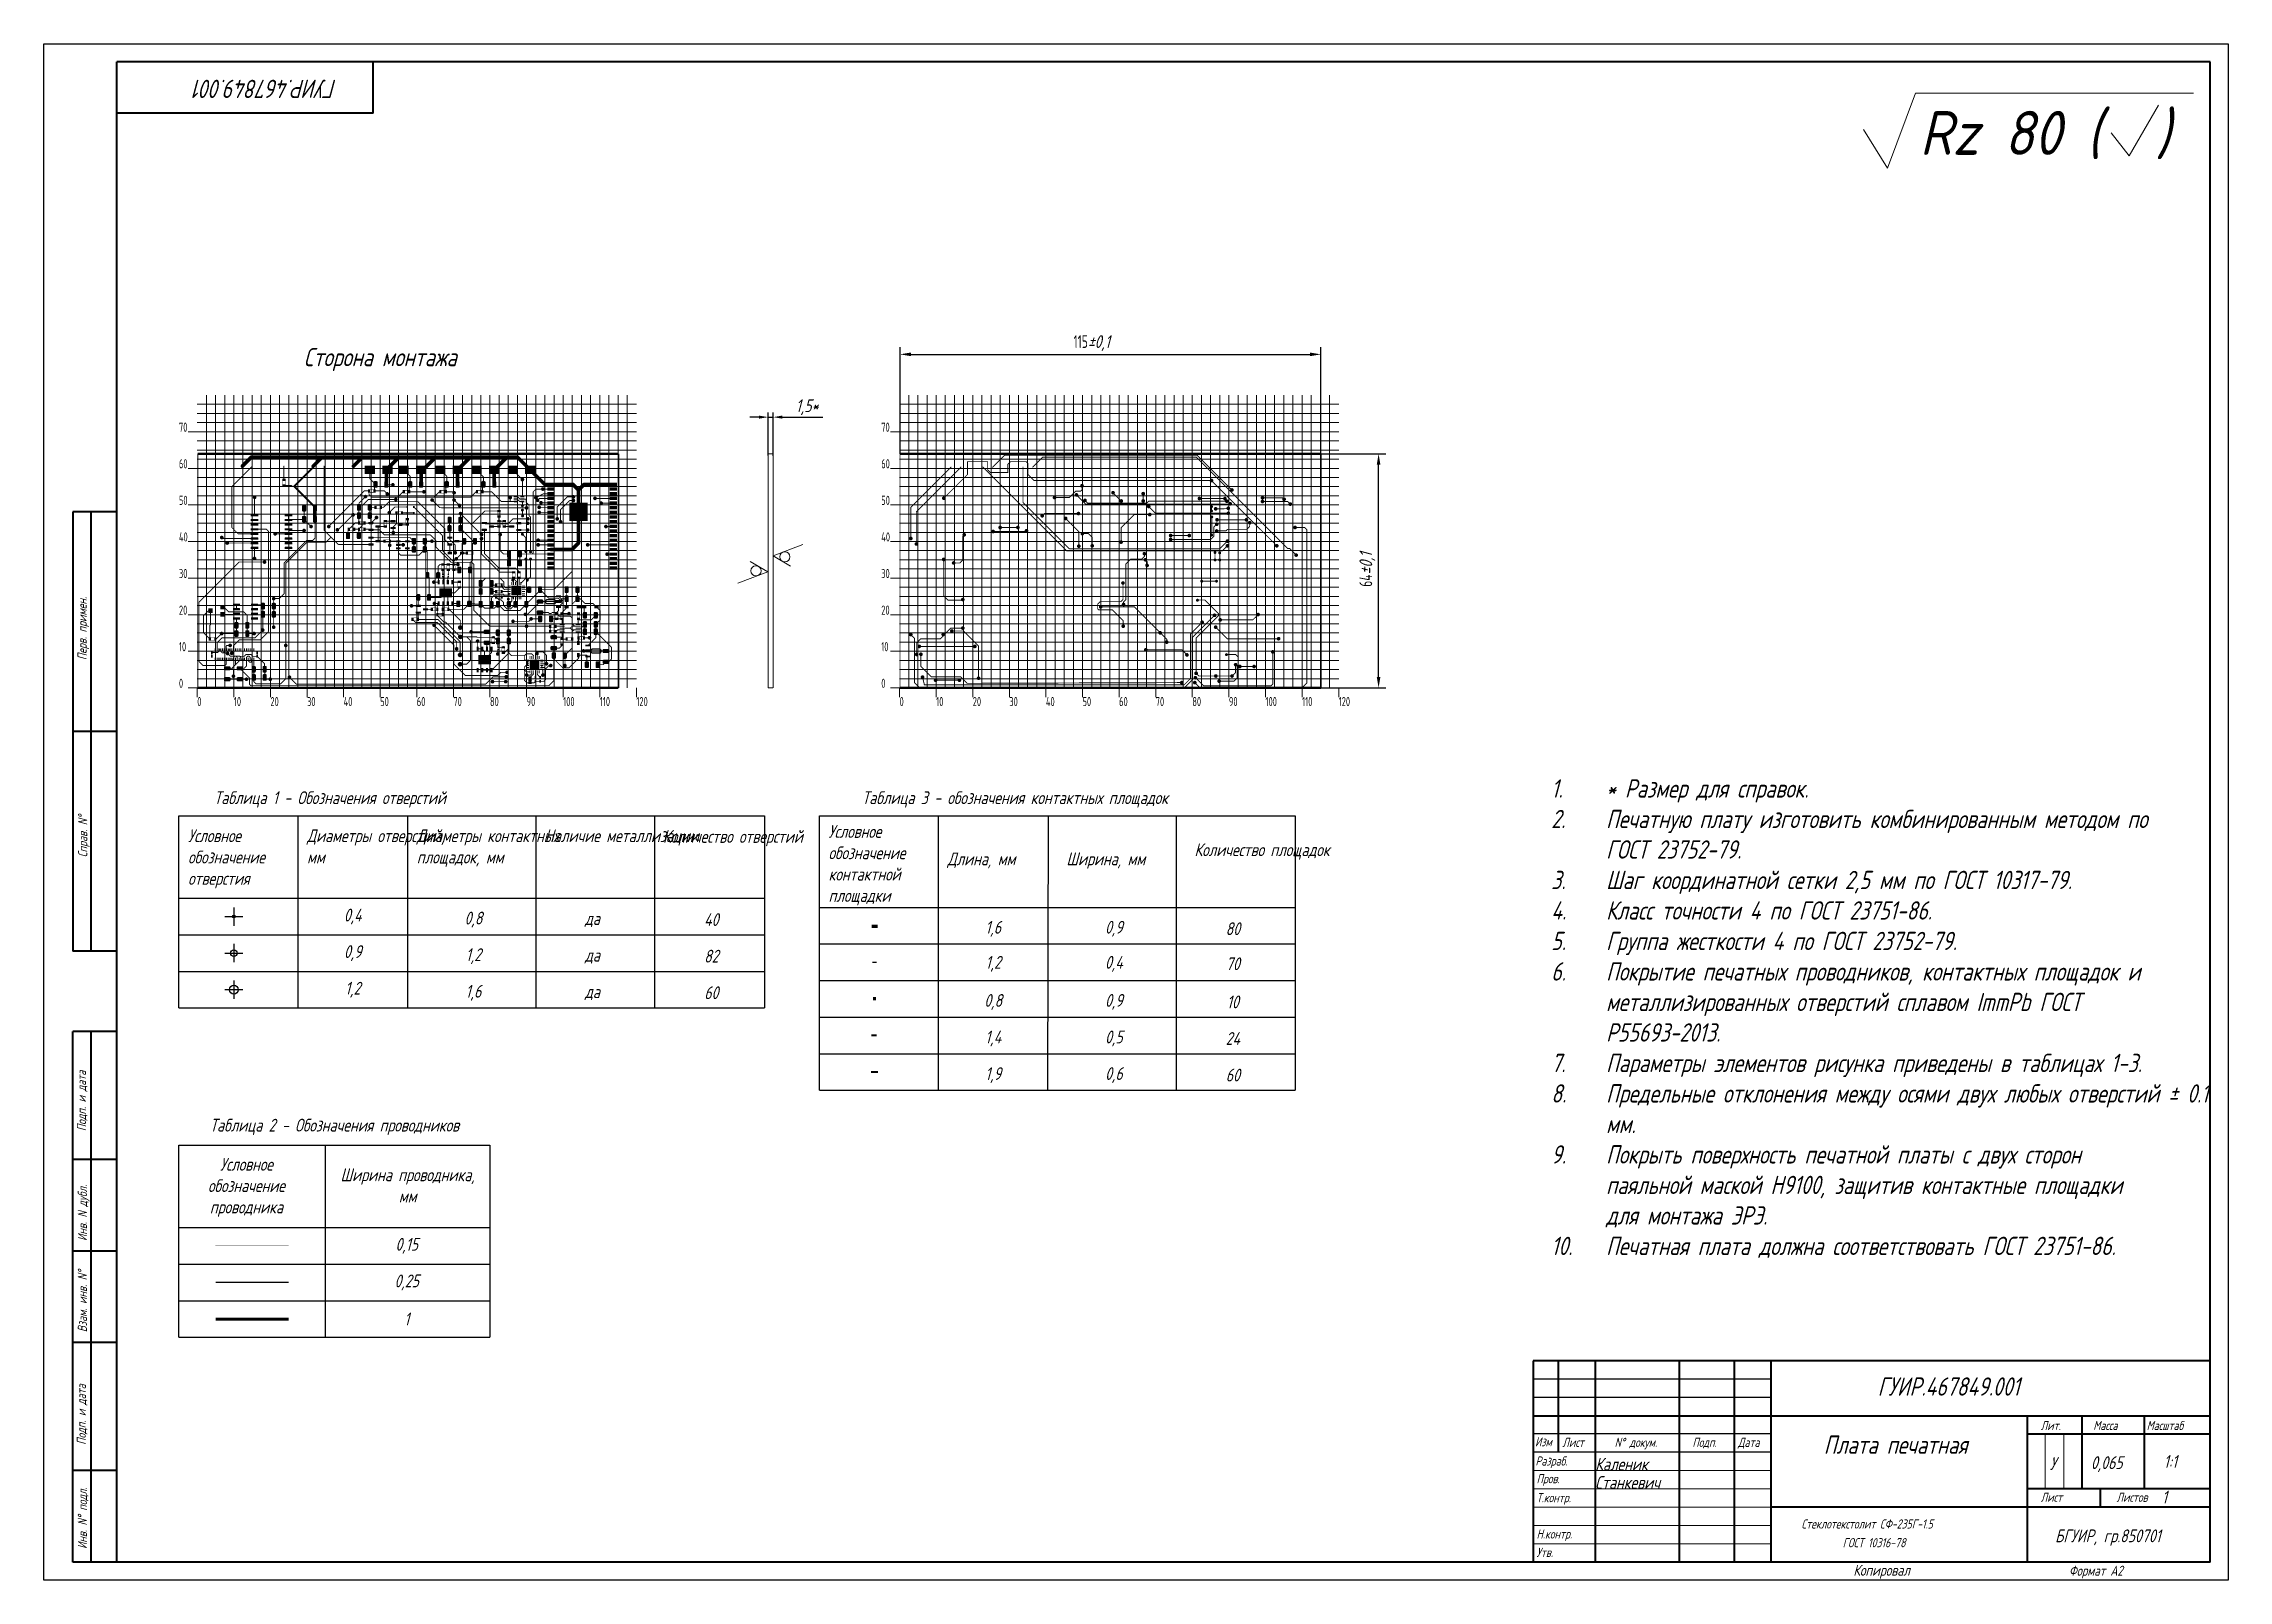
# Model space of a CAD drawing. Extents: x 1996 to 2593, y 74 to 494.
import ezdxf

# ---------------------------------------------------------------- set-up
doc = ezdxf.new("R2010")
doc.units = 0
doc.header["$MEASUREMENT"] = 0
doc.linetypes.add('ACAD_ISO02W100', pattern=[15, 12, -3])
doc.layers.get('0').update_dxf_attribs({"linetype": 'CONTINUOUS'})
for name, color, linetype in [('3-размеры', 250, 'CONTINUOUS'), ('BottomLayer', 5, 'CONTINUOUS'), ('BottomSolder', 6, 'CONTINUOUS'), ('KeepOutLayer', 6, 'CONTINUOUS'), ('KONTUR', 7, 'CONTINUOUS'), ('TopLayer', 1, 'CONTINUOUS')]:
    doc.layers.add(name, color=color, linetype=linetype)
for name, color, linetype, lineweight in [('Основная', 7, 'CONTINUOUS', 40), ('текст', 7, 'CONTINUOUS', 30), ('тонкая', 7, 'CONTINUOUS', 20)]:
    doc.layers.add(name, color=color, linetype=linetype, lineweight=lineweight)
doc.styles.add('MtXpl_ISOCPEUR', font='')
doc.styles.add('ЕСКД', font='eskd15.shx', dxfattribs={"width": 0.8})
doc.styles.add('стиль1', font='romans.shx', dxfattribs={"width": 0.75, "oblique": 15, "height": 3.5})
doc.styles.get('MtXpl_ISOCPEUR').set_extended_font_data('ISOCPEUR', italic=True, bold=True)
doc.dimstyles.new('ISO-25', dxfattribs={"dimtxt": 2.5, "dimasz": 2.5, "dimexe": 1.25, "dimexo": 0.625, "dimtad": 1, "dimtxsty": 'Standard', "dimcen": 2.5, "dimadec": 0, "dimazin": 0, "dimtfac": 1, "dimtmove": 0, "dimatfit": 3, "dimfxl": 1, "dimarcsym": 0})
doc.dimstyles.new('ЕСКД', dxfattribs={"dimtxt": 3.5, "dimasz": 3, "dimexe": 2, "dimexo": 0, "dimgap": 1, "dimtad": 1, "dimtoh": 1, "dimtxsty": 'ЕСКД', "dimcen": 0, "dimazin": 2, "dimtfac": 1, "dimtmove": 1, "dimatfit": 3, "dimfxl": 1, "dimarcsym": 0})

msp = doc.modelspace()

# ---------------------------------------------------------------- texts
at = {"lineweight": 9, "style": 'MtXpl_ISOCPEUR', "width": 0.9}
for s, p in [('Rz 80 (', (2508.18, 463.185)), (')', (2572.683, 463.185))]:
    msp.add_text(s, height=12, dxfattribs=at).set_placement(p)
at = {"style": 'ЕСКД', "width": 0.8}
for s, p in [('70', (2032.5, 387.5)), ('70', (2224.426, 387.5)), ('60', (2032.5, 377.5)), ('60', (2224.426, 377.5)), ('50', (2032.5, 367.5)), ('50', (2224.426, 367.5)), ('40', (2032.5, 357.5)), ('40', (2224.426, 357.5)), ('30', (2032.5, 347.5)), ('30', (2224.426, 347.5)), ('20', (2032.5, 337.5)), ('20', (2224.426, 337.5)), ('10', (2032.5, 327.5)), ('10', (2224.426, 327.5)), ('0', (2032.5, 317.5)), ('0', (2224.426, 317.5)), ('0', (2037.5, 312.5)), ('10', (2047.5, 312.5)), ('20', (2057.5, 312.5)), ('30', (2067.5, 312.5)), ('40', (2077.5, 312.5)), ('50', (2087.5, 312.5)), ('60', (2097.5, 312.5)), ('70', (2107.5, 312.5)), ('80', (2117.5, 312.5)), ('90', (2127.5, 312.5)), ('100', (2137.5, 312.5)), ('110', (2147.5, 312.5)), ('120', (2157.5, 312.5)), ('0', (2229.426, 312.5)), ('10', (2239.426, 312.5)), ('20', (2249.426, 312.5)), ('30', (2259.426, 312.5)), ('40', (2269.426, 312.5)), ('50', (2279.426, 312.5)), ('60', (2289.426, 312.5)), ('70', (2299.426, 312.5)), ('80', (2309.426, 312.5)), ('90', (2319.426, 312.5)), ('100', (2329.426, 312.5)), ('110', (2339.426, 312.5)), ('120', (2349.426, 312.5))]:
    msp.add_text(s, height=2.5, dxfattribs=at).set_placement(p)
at = {"style": 'стиль1'}
for s, width, heights, insert, char_height, attachment_point in [('Сторона монтажа', 173.40927, [0], (2087.5, 407.228), 5, 5), ('Таблица 1 - Обозначения отверстий', 93.44721, [0.752], (2073.771, 287), 3.5, 5), ('Таблица 3 - обозначения контактных площадок', 119.33122, [0], (2260.971, 287), 3.5, 5), ('\\pxi-3,l4,t4;1.^I* Размер для справок.\\P2.^IПечатную плату изготовить комбинированным методом по ГОСТ 23752-79.\\P3.^IШаг координатной сетки 2,5 мм по ГОСТ 10317-79.\\P4.^IКласс точности 4 по ГОСТ 23751-86.\\P5.^IГруппа жесткости 4 по ГОСТ 23752-79.\\P6.^IПокрытие печатных проводников, контактных площадок и металлизированных отверстий сплавом ImmPb ГОСТ Р55693-2013.\\P7.^IПараметры элементов рисунка приведены в таблицах 1-3.\\P8.^IПредельные отклонения между осями двух любых отверстий %%P 0.1 мм.\\P9.^IПокрыть поверхность печатной платы с двух сторон паяльной маской Н9100, защитив контактные площадки для монтажа ЭРЭ.\\P10.^IПечатная плата должна соответствовать ГОСТ 23751-86.', 182.5, [0], (2402.5, 292.5), 5, 1), ('Условное обозначение отверстия', 28.69797, [0], (2035, 278.833), 3.5, 1), ('Диаметры отверстий, \\Pмм', 44.86417, [0], (2067.5, 278.833), 3.5, 1), ('Диаметры контактных площадок, мм', 44.86417, [0], (2097.5, 278.833), 3.5, 1), ('Наличие металлизации', 44.86417, [0], (2132.5, 278.833), 3.5, 1), ('Количество отверстий', 44.86417, [0], (2164.803, 278.642), 3.5, 1), ('Условное обозначение контактной площадки', 28.69797, [0], (2210.017, 280), 3.5, 1), ('Количество площадок', 44.86417, [0], (2310.017, 275), 3.5, 1), ('Длина, мм', 44.86417, [0], (2242.517, 272.5), 3.5, 1), ('Ширина, мм', 44.86417, [0], (2275.017, 272.5), 3.5, 1), ('0,4', 27.5, [0], (2080, 255), 3.5, 5), ('0,8', 27.5, [0], (2112.978, 254.167), 3.5, 5), ('да', 27.5, [0], (2145.478, 254.167), 3.5, 5), ('40', 27.5, [0], (2177.978, 254.167), 3.5, 5), ('1,6', 27.5, [0], (2255.017, 251.659), 3.5, 5), ('0,9', 27.5, [0], (2287.995, 251.667), 3.5, 5), ('80', 27.5, [0], (2320.495, 251.667), 3.5, 5), ('0,9', 27.5, [0], (2080, 245), 3.5, 5), ('1,2', 27.5, [0], (2112.978, 244.167), 3.5, 5), ('да', 27.5, [0], (2145.478, 244.167), 3.5, 5), ('82', 27.5, [0], (2177.978, 244.167), 3.5, 5), ('1,2', 27.5, [0], (2255.017, 242.076), 3.5, 5), ('0,4', 27.5, [0], (2287.995, 242.083), 3.5, 5), ('70', 27.5, [0], (2320.495, 242.083), 3.5, 5), ('1,2', 27.5, [0], (2080, 235), 3.5, 5), ('1,6', 27.5, [0], (2112.978, 234.167), 3.5, 5), ('да', 27.5, [0], (2145.478, 234.167), 3.5, 5), ('60', 27.5, [0], (2177.978, 234.167), 3.5, 5), ('0,8', 27.5, [0], (2255.017, 231.659), 3.5, 5), ('0,9', 27.5, [0], (2287.995, 231.667), 3.5, 5), ('10', 27.5, [0], (2320.495, 231.667), 3.5, 5), ('1,4', 27.5, [0], (2255.017, 221.659), 3.5, 5), ('0,5', 27.5, [0], (2287.995, 221.667), 3.5, 5), ('24', 27.5, [0], (2320.495, 221.667), 3.5, 5), ('1,9', 27.5, [0], (2255.017, 211.659), 3.5, 5), ('0,6', 27.5, [0], (2287.995, 211.667), 3.5, 5), ('60', 27.5, [0], (2320.495, 211.667), 3.5, 5), ('Таблица 2 - Обозначения проводников ', 86.04596, [0], (2075, 197.5), 3.5, 5), ('\\pxqc;Условное обозначение проводника', 28.69797, [0], (2036.589, 189.022), 3.5, 1), ('\\pxqc;Ширина проводника, \\Pмм', 44.86417, [10.471], (2072.556, 186.154), 3.5, 1), ('0,15', 27.5, [0], (2094.748, 165), 3.5, 5), ('0,25', 27.5, [0], (2094.748, 155), 3.5, 5), ('1', 27.5, [0], (2094.748, 145), 3.5, 5)]:
    msp.add_mtext_dynamic_manual_height_columns(s, width=width, gutter_width=17.5, heights=heights, dxfattribs=dict(at, insert=insert, char_height=char_height, attachment_point=attachment_point))
at = {"layer": 'текст', "style": 'стиль1', "oblique": 15, "width": 0.75}
for s, height, rotation, p in [('ГУИР.467849.001', 5, 180, (2075.675, 483.721)), ('Перв. примен.', 2.5, 90, (2007.291, 325.082)), ('Справ. N%%d', 2.5, 90, (2007.446, 271.197)), ('Подп. и дата', 2.5, 90, (2007.111, 196.34)), ('Инв. N дубл.', 2.5, 90, (2007.356, 166.315)), ('Взам. инв. N%%d', 2.5, 90, (2007.356, 141.388)), ('Подп. и дата', 2.5, 90, (2007.061, 110.603)), ('Инв. N%%d подл.', 2.5, 90, (2007.356, 82.137))]:
    msp.add_text(s, height=height, rotation=rotation, dxfattribs=at).set_placement(p)
for s, height, p in [('ГУИР.467849.001', 5, (2496.717, 124.04)), ('Лит.', 2.5, (2541.256, 114.635)), ('Масса', 2.5, (2555.63, 114.635)), ('Масштаб', 2.5, (2570.222, 114.635)), ('Изм', 2.5, (2403.083, 110.182)), ('Лист', 2.5, (2410.559, 110.032)), ('N%%d докум. ', 2.5, (2424.842, 110.032)), ('Подп.', 2.5, (2446.095, 110.032)), ('Дата', 2.5, (2458.546, 110.032)), ('0,065', 3.5, (2555, 103.974)), ('1:1', 3.5, (2574.882, 104.315)), ('Разраб.', 2.5, (2403.199, 104.931)), ('Пров.', 2.5, (2403.5, 100.099)), ('Каленик', 3.5, (2419.538, 103.57)), ('Станкевич', 3.5, (2419.538, 98.57)), ('У', 3.5, (2543.783, 103.748)), ('Т.контр.', 2.5, (2403.5, 94.904)), ('Лист', 2.5, (2541.256, 95.021)), ('Листов', 2.5, (2561.98, 95.021)), ('1', 3.5, (2574.414, 94.571)), ('Стеклотекстолит СФ-235Г-1.5', 2.5, (2475.889, 87.724)), ('Н.контр.', 2.5, (2403.5, 84.982)), ('ГОСТ 10316-78', 2.5, (2487.154, 82.601)), ('БГУИР, гр.850701', 3.5, (2545.207, 83.972)), ('Утв.', 2.5, (2403.5, 79.962)), ('Копировал', 3, (2490.073, 74.82)), ('Формат А2', 2.75, (2549.002, 74.82))]:
    msp.add_text(s, height=height, dxfattribs=at).set_placement(p)
at = {"layer": 'текст', "insert": (2482.629, 113.143), "char_height": 5, "attachment_point": 1, "style": 'стиль1'}
msp.add_mtext_dynamic_manual_height_columns('\\pxqc;Плата печатная', width=37.97806, gutter_width=17.5, heights=[0], dxfattribs=at)

# ---------------------------------------------------------------- blocks, each defined once
blk = doc.blocks.new('*D165')
at = {"color": 0, "lineweight": -2, "transparency": 16777216}
for p, q in [((2191.01, 391.5), (2188.51, 391.5)), ((2193.51, 381.02), (2193.51, 392.75)), ((2193.51, 391.5), (2194.88, 391.5)), ((2194.88, 380.89), (2194.88, 392.75)), ((2197.38, 391.5), (2208.44, 391.5))]:
    blk.add_line(p, q, dxfattribs=at)
at = {"color": 0, "lineweight": 9, "transparency": 16777216}
for points in [[(2191.01, 391.92), (2191.01, 391.08), (2193.51, 391.5)], [(2197.38, 391.92), (2197.38, 391.08), (2194.88, 391.5)]]:
    blk.add_solid(points, dxfattribs=at)
at = {"color": 0, "transparency": 16777216, "insert": (2204.16, 394.21), "char_height": 3.5, "attachment_point": 5, "style": 'стиль1'}
blk.add_mtext('1,5*', dxfattribs=at)
blk = doc.blocks.new('CAP3216X125N_1')
at = {"layer": 'TopLayer', "const_width": 0.31}
for points in [[(-1.9, 0.6, 1), (-1.59, 0.6, 1)], [(-1.38, 0.6, 1), (-1.07, 0.6, 1)], [(1.07, 0.6, 1), (1.38, 0.6, 1)], [(1.59, 0.6, 1), (1.9, 0.6, 1)], [(-1.9, -0.6, 1), (-1.59, -0.6, 1)], [(-1.38, -0.6, 1), (-1.07, -0.6, 1)], [(1.07, -0.6, 1), (1.38, -0.6, 1)], [(1.59, -0.6, 1), (1.9, -0.6, 1)]]:
    blk.add_lwpolyline(points, format="xyb", close=True, dxfattribs=at)
at = {"layer": 'TopLayer'}
for points in [[(-0.91, -0.6), (-0.91, 0.6), (-2.06, -0.6), (-2.06, 0.6)], [(-1.22, -0.91), (-1.22, 0.91), (-1.75, -0.91), (-1.75, 0.91)], [(2.06, -0.6), (2.06, 0.6), (0.91, -0.6), (0.91, 0.6)], [(1.75, -0.91), (1.75, 0.91), (1.22, -0.91), (1.22, 0.91)]]:
    blk.add_solid(points, dxfattribs=at)
blk = doc.blocks.new('CAP3216X125N_2')
at = {"layer": 'TopLayer', "const_width": 0.31}
for points in [[(-1.9, 0.6, 1), (-1.59, 0.6, 1)], [(-1.38, 0.6, 1), (-1.07, 0.6, 1)], [(1.07, 0.6, 1), (1.38, 0.6, 1)], [(1.59, 0.6, 1), (1.9, 0.6, 1)], [(-1.9, -0.6, 1), (-1.59, -0.6, 1)], [(-1.38, -0.6, 1), (-1.07, -0.6, 1)], [(1.07, -0.6, 1), (1.38, -0.6, 1)], [(1.59, -0.6, 1), (1.9, -0.6, 1)]]:
    blk.add_lwpolyline(points, format="xyb", close=True, dxfattribs=at)
at = {"layer": 'TopLayer'}
for points in [[(-0.91, -0.6), (-0.91, 0.6), (-2.06, -0.6), (-2.06, 0.6)], [(-1.22, -0.91), (-1.22, 0.91), (-1.75, -0.91), (-1.75, 0.91)], [(2.06, -0.6), (2.06, 0.6), (0.91, -0.6), (0.91, 0.6)], [(1.75, -0.91), (1.75, 0.91), (1.22, -0.91), (1.22, 0.91)]]:
    blk.add_solid(points, dxfattribs=at)
blk = doc.blocks.new('CAP3216X125N_3')
at = {"layer": 'TopLayer', "const_width": 0.31}
for points in [[(-1.9, 0.6, 1), (-1.59, 0.6, 1)], [(-1.38, 0.6, 1), (-1.07, 0.6, 1)], [(1.07, 0.6, 1), (1.38, 0.6, 1)], [(1.59, 0.6, 1), (1.9, 0.6, 1)], [(-1.9, -0.6, 1), (-1.59, -0.6, 1)], [(-1.38, -0.6, 1), (-1.07, -0.6, 1)], [(1.07, -0.6, 1), (1.38, -0.6, 1)], [(1.59, -0.6, 1), (1.9, -0.6, 1)]]:
    blk.add_lwpolyline(points, format="xyb", close=True, dxfattribs=at)
at = {"layer": 'TopLayer'}
for points in [[(-0.91, -0.6), (-0.91, 0.6), (-2.06, -0.6), (-2.06, 0.6)], [(-1.22, -0.91), (-1.22, 0.91), (-1.75, -0.91), (-1.75, 0.91)], [(2.06, -0.6), (2.06, 0.6), (0.91, -0.6), (0.91, 0.6)], [(1.75, -0.91), (1.75, 0.91), (1.22, -0.91), (1.22, 0.91)]]:
    blk.add_solid(points, dxfattribs=at)
blk = doc.blocks.new('CAP3216X125N_4')
at = {"layer": 'TopLayer', "const_width": 0.31}
for points in [[(-1.9, 0.6, 1), (-1.59, 0.6, 1)], [(-1.38, 0.6, 1), (-1.07, 0.6, 1)], [(1.07, 0.6, 1), (1.38, 0.6, 1)], [(1.59, 0.6, 1), (1.9, 0.6, 1)], [(-1.9, -0.6, 1), (-1.59, -0.6, 1)], [(-1.38, -0.6, 1), (-1.07, -0.6, 1)], [(1.07, -0.6, 1), (1.38, -0.6, 1)], [(1.59, -0.6, 1), (1.9, -0.6, 1)]]:
    blk.add_lwpolyline(points, format="xyb", close=True, dxfattribs=at)
at = {"layer": 'TopLayer'}
for points in [[(-0.91, -0.6), (-0.91, 0.6), (-2.06, -0.6), (-2.06, 0.6)], [(-1.22, -0.91), (-1.22, 0.91), (-1.75, -0.91), (-1.75, 0.91)], [(2.06, -0.6), (2.06, 0.6), (0.91, -0.6), (0.91, 0.6)], [(1.75, -0.91), (1.75, 0.91), (1.22, -0.91), (1.22, 0.91)]]:
    blk.add_solid(points, dxfattribs=at)
blk = doc.blocks.new('CAP3216X125N_5')
at = {"layer": 'TopLayer', "const_width": 0.31}
for points in [[(-1.9, 0.6, 1), (-1.59, 0.6, 1)], [(-1.38, 0.6, 1), (-1.07, 0.6, 1)], [(1.07, 0.6, 1), (1.38, 0.6, 1)], [(1.59, 0.6, 1), (1.9, 0.6, 1)], [(-1.9, -0.6, 1), (-1.59, -0.6, 1)], [(-1.38, -0.6, 1), (-1.07, -0.6, 1)], [(1.07, -0.6, 1), (1.38, -0.6, 1)], [(1.59, -0.6, 1), (1.9, -0.6, 1)]]:
    blk.add_lwpolyline(points, format="xyb", close=True, dxfattribs=at)
at = {"layer": 'TopLayer'}
for points in [[(-0.91, -0.6), (-0.91, 0.6), (-2.06, -0.6), (-2.06, 0.6)], [(-1.22, -0.91), (-1.22, 0.91), (-1.75, -0.91), (-1.75, 0.91)], [(2.06, -0.6), (2.06, 0.6), (0.91, -0.6), (0.91, 0.6)], [(1.75, -0.91), (1.75, 0.91), (1.22, -0.91), (1.22, 0.91)]]:
    blk.add_solid(points, dxfattribs=at)
blk = doc.blocks.new('CAP3216X125N_6')
at = {"layer": 'TopLayer', "const_width": 0.31}
for points in [[(-1.9, 0.6, 1), (-1.59, 0.6, 1)], [(-1.38, 0.6, 1), (-1.07, 0.6, 1)], [(1.07, 0.6, 1), (1.38, 0.6, 1)], [(1.59, 0.6, 1), (1.9, 0.6, 1)], [(-1.9, -0.6, 1), (-1.59, -0.6, 1)], [(-1.38, -0.6, 1), (-1.07, -0.6, 1)], [(1.07, -0.6, 1), (1.38, -0.6, 1)], [(1.59, -0.6, 1), (1.9, -0.6, 1)]]:
    blk.add_lwpolyline(points, format="xyb", close=True, dxfattribs=at)
at = {"layer": 'TopLayer'}
for points in [[(-0.91, -0.6), (-0.91, 0.6), (-2.06, -0.6), (-2.06, 0.6)], [(-1.22, -0.91), (-1.22, 0.91), (-1.75, -0.91), (-1.75, 0.91)], [(2.06, -0.6), (2.06, 0.6), (0.91, -0.6), (0.91, 0.6)], [(1.75, -0.91), (1.75, 0.91), (1.22, -0.91), (1.22, 0.91)]]:
    blk.add_solid(points, dxfattribs=at)
blk = doc.blocks.new('CAP3216X125N_7')
at = {"layer": 'TopLayer', "const_width": 0.31}
for points in [[(-1.9, 0.6, 1), (-1.59, 0.6, 1)], [(-1.38, 0.6, 1), (-1.07, 0.6, 1)], [(1.07, 0.6, 1), (1.38, 0.6, 1)], [(1.59, 0.6, 1), (1.9, 0.6, 1)], [(-1.9, -0.6, 1), (-1.59, -0.6, 1)], [(-1.38, -0.6, 1), (-1.07, -0.6, 1)], [(1.07, -0.6, 1), (1.38, -0.6, 1)], [(1.59, -0.6, 1), (1.9, -0.6, 1)]]:
    blk.add_lwpolyline(points, format="xyb", close=True, dxfattribs=at)
at = {"layer": 'TopLayer'}
for points in [[(-0.91, -0.6), (-0.91, 0.6), (-2.06, -0.6), (-2.06, 0.6)], [(-1.22, -0.91), (-1.22, 0.91), (-1.75, -0.91), (-1.75, 0.91)], [(2.06, -0.6), (2.06, 0.6), (0.91, -0.6), (0.91, 0.6)], [(1.75, -0.91), (1.75, 0.91), (1.22, -0.91), (1.22, 0.91)]]:
    blk.add_solid(points, dxfattribs=at)
blk = doc.blocks.new('CAP3216X125N_8')
at = {"layer": 'TopLayer', "const_width": 0.31}
for points in [[(-1.9, 0.6, 1), (-1.59, 0.6, 1)], [(-1.38, 0.6, 1), (-1.07, 0.6, 1)], [(1.07, 0.6, 1), (1.38, 0.6, 1)], [(1.59, 0.6, 1), (1.9, 0.6, 1)], [(-1.9, -0.6, 1), (-1.59, -0.6, 1)], [(-1.38, -0.6, 1), (-1.07, -0.6, 1)], [(1.07, -0.6, 1), (1.38, -0.6, 1)], [(1.59, -0.6, 1), (1.9, -0.6, 1)]]:
    blk.add_lwpolyline(points, format="xyb", close=True, dxfattribs=at)
at = {"layer": 'TopLayer'}
for points in [[(-0.91, -0.6), (-0.91, 0.6), (-2.06, -0.6), (-2.06, 0.6)], [(-1.22, -0.91), (-1.22, 0.91), (-1.75, -0.91), (-1.75, 0.91)], [(2.06, -0.6), (2.06, 0.6), (0.91, -0.6), (0.91, 0.6)], [(1.75, -0.91), (1.75, 0.91), (1.22, -0.91), (1.22, 0.91)]]:
    blk.add_solid(points, dxfattribs=at)
blk = doc.blocks.new('CAP3216X125N_9')
at = {"layer": 'TopLayer', "const_width": 0.31}
for points in [[(-1.9, 0.6, 1), (-1.59, 0.6, 1)], [(-1.38, 0.6, 1), (-1.07, 0.6, 1)], [(1.07, 0.6, 1), (1.38, 0.6, 1)], [(1.59, 0.6, 1), (1.9, 0.6, 1)], [(-1.9, -0.6, 1), (-1.59, -0.6, 1)], [(-1.38, -0.6, 1), (-1.07, -0.6, 1)], [(1.07, -0.6, 1), (1.38, -0.6, 1)], [(1.59, -0.6, 1), (1.9, -0.6, 1)]]:
    blk.add_lwpolyline(points, format="xyb", close=True, dxfattribs=at)
at = {"layer": 'TopLayer'}
for points in [[(-0.91, -0.6), (-0.91, 0.6), (-2.06, -0.6), (-2.06, 0.6)], [(-1.22, -0.91), (-1.22, 0.91), (-1.75, -0.91), (-1.75, 0.91)], [(2.06, -0.6), (2.06, 0.6), (0.91, -0.6), (0.91, 0.6)], [(1.75, -0.91), (1.75, 0.91), (1.22, -0.91), (1.22, 0.91)]]:
    blk.add_solid(points, dxfattribs=at)
blk = doc.blocks.new('CAP3216X125N_10')
at = {"layer": 'TopLayer', "const_width": 0.31}
for points in [[(-1.9, 0.6, 1), (-1.59, 0.6, 1)], [(-1.38, 0.6, 1), (-1.07, 0.6, 1)], [(1.07, 0.6, 1), (1.38, 0.6, 1)], [(1.59, 0.6, 1), (1.9, 0.6, 1)], [(-1.9, -0.6, 1), (-1.59, -0.6, 1)], [(-1.38, -0.6, 1), (-1.07, -0.6, 1)], [(1.07, -0.6, 1), (1.38, -0.6, 1)], [(1.59, -0.6, 1), (1.9, -0.6, 1)]]:
    blk.add_lwpolyline(points, format="xyb", close=True, dxfattribs=at)
at = {"layer": 'TopLayer'}
for points in [[(-0.91, -0.6), (-0.91, 0.6), (-2.06, -0.6), (-2.06, 0.6)], [(-1.22, -0.91), (-1.22, 0.91), (-1.75, -0.91), (-1.75, 0.91)], [(2.06, -0.6), (2.06, 0.6), (0.91, -0.6), (0.91, 0.6)], [(1.75, -0.91), (1.75, 0.91), (1.22, -0.91), (1.22, 0.91)]]:
    blk.add_solid(points, dxfattribs=at)
blk = doc.blocks.new('CAP3216X125N_11')
at = {"layer": 'TopLayer', "const_width": 0.31}
for points in [[(-1.9, 0.6, 1), (-1.59, 0.6, 1)], [(-1.38, 0.6, 1), (-1.07, 0.6, 1)], [(1.07, 0.6, 1), (1.38, 0.6, 1)], [(1.59, 0.6, 1), (1.9, 0.6, 1)], [(-1.9, -0.6, 1), (-1.59, -0.6, 1)], [(-1.38, -0.6, 1), (-1.07, -0.6, 1)], [(1.07, -0.6, 1), (1.38, -0.6, 1)], [(1.59, -0.6, 1), (1.9, -0.6, 1)]]:
    blk.add_lwpolyline(points, format="xyb", close=True, dxfattribs=at)
at = {"layer": 'TopLayer'}
for points in [[(-0.91, -0.6), (-0.91, 0.6), (-2.06, -0.6), (-2.06, 0.6)], [(-1.22, -0.91), (-1.22, 0.91), (-1.75, -0.91), (-1.75, 0.91)], [(2.06, -0.6), (2.06, 0.6), (0.91, -0.6), (0.91, 0.6)], [(1.75, -0.91), (1.75, 0.91), (1.22, -0.91), (1.22, 0.91)]]:
    blk.add_solid(points, dxfattribs=at)
blk = doc.blocks.new('CAP3216X125N_12')
at = {"layer": 'TopLayer', "const_width": 0.31}
for points in [[(-1.9, 0.6, 1), (-1.59, 0.6, 1)], [(-1.38, 0.6, 1), (-1.07, 0.6, 1)], [(1.07, 0.6, 1), (1.38, 0.6, 1)], [(1.59, 0.6, 1), (1.9, 0.6, 1)], [(-1.9, -0.6, 1), (-1.59, -0.6, 1)], [(-1.38, -0.6, 1), (-1.07, -0.6, 1)], [(1.07, -0.6, 1), (1.38, -0.6, 1)], [(1.59, -0.6, 1), (1.9, -0.6, 1)]]:
    blk.add_lwpolyline(points, format="xyb", close=True, dxfattribs=at)
at = {"layer": 'TopLayer'}
for points in [[(-0.91, -0.6), (-0.91, 0.6), (-2.06, -0.6), (-2.06, 0.6)], [(-1.22, -0.91), (-1.22, 0.91), (-1.75, -0.91), (-1.75, 0.91)], [(2.06, -0.6), (2.06, 0.6), (0.91, -0.6), (0.91, 0.6)], [(1.75, -0.91), (1.75, 0.91), (1.22, -0.91), (1.22, 0.91)]]:
    blk.add_solid(points, dxfattribs=at)
blk = doc.blocks.new('CAP3216X125N_13')
at = {"layer": 'TopLayer', "const_width": 0.31}
for points in [[(-1.9, 0.6, 1), (-1.59, 0.6, 1)], [(-1.38, 0.6, 1), (-1.07, 0.6, 1)], [(1.07, 0.6, 1), (1.38, 0.6, 1)], [(1.59, 0.6, 1), (1.9, 0.6, 1)], [(-1.9, -0.6, 1), (-1.59, -0.6, 1)], [(-1.38, -0.6, 1), (-1.07, -0.6, 1)], [(1.07, -0.6, 1), (1.38, -0.6, 1)], [(1.59, -0.6, 1), (1.9, -0.6, 1)]]:
    blk.add_lwpolyline(points, format="xyb", close=True, dxfattribs=at)
at = {"layer": 'TopLayer'}
for points in [[(-0.91, -0.6), (-0.91, 0.6), (-2.06, -0.6), (-2.06, 0.6)], [(-1.22, -0.91), (-1.22, 0.91), (-1.75, -0.91), (-1.75, 0.91)], [(2.06, -0.6), (2.06, 0.6), (0.91, -0.6), (0.91, 0.6)], [(1.75, -0.91), (1.75, 0.91), (1.22, -0.91), (1.22, 0.91)]]:
    blk.add_solid(points, dxfattribs=at)
blk = doc.blocks.new('CAP3216X125N_14')
at = {"layer": 'TopLayer', "const_width": 0.31}
for points in [[(-1.9, 0.6, 1), (-1.59, 0.6, 1)], [(-1.38, 0.6, 1), (-1.07, 0.6, 1)], [(1.07, 0.6, 1), (1.38, 0.6, 1)], [(1.59, 0.6, 1), (1.9, 0.6, 1)], [(-1.9, -0.6, 1), (-1.59, -0.6, 1)], [(-1.38, -0.6, 1), (-1.07, -0.6, 1)], [(1.07, -0.6, 1), (1.38, -0.6, 1)], [(1.59, -0.6, 1), (1.9, -0.6, 1)]]:
    blk.add_lwpolyline(points, format="xyb", close=True, dxfattribs=at)
at = {"layer": 'TopLayer'}
for points in [[(-0.91, -0.6), (-0.91, 0.6), (-2.06, -0.6), (-2.06, 0.6)], [(-1.22, -0.91), (-1.22, 0.91), (-1.75, -0.91), (-1.75, 0.91)], [(2.06, -0.6), (2.06, 0.6), (0.91, -0.6), (0.91, 0.6)], [(1.75, -0.91), (1.75, 0.91), (1.22, -0.91), (1.22, 0.91)]]:
    blk.add_solid(points, dxfattribs=at)
blk = doc.blocks.new('CAP3216X125N_15')
at = {"layer": 'TopLayer', "const_width": 0.31}
for points in [[(-1.9, 0.6, 1), (-1.59, 0.6, 1)], [(-1.38, 0.6, 1), (-1.07, 0.6, 1)], [(1.07, 0.6, 1), (1.38, 0.6, 1)], [(1.59, 0.6, 1), (1.9, 0.6, 1)], [(-1.9, -0.6, 1), (-1.59, -0.6, 1)], [(-1.38, -0.6, 1), (-1.07, -0.6, 1)], [(1.07, -0.6, 1), (1.38, -0.6, 1)], [(1.59, -0.6, 1), (1.9, -0.6, 1)]]:
    blk.add_lwpolyline(points, format="xyb", close=True, dxfattribs=at)
at = {"layer": 'TopLayer'}
for points in [[(-0.91, -0.6), (-0.91, 0.6), (-2.06, -0.6), (-2.06, 0.6)], [(-1.22, -0.91), (-1.22, 0.91), (-1.75, -0.91), (-1.75, 0.91)], [(2.06, -0.6), (2.06, 0.6), (0.91, -0.6), (0.91, 0.6)], [(1.75, -0.91), (1.75, 0.91), (1.22, -0.91), (1.22, 0.91)]]:
    blk.add_solid(points, dxfattribs=at)
blk = doc.blocks.new('CAP3216X125N_16')
at = {"layer": 'TopLayer', "const_width": 0.31}
for points in [[(-1.9, 0.6, 1), (-1.59, 0.6, 1)], [(-1.38, 0.6, 1), (-1.07, 0.6, 1)], [(1.07, 0.6, 1), (1.38, 0.6, 1)], [(1.59, 0.6, 1), (1.9, 0.6, 1)], [(-1.9, -0.6, 1), (-1.59, -0.6, 1)], [(-1.38, -0.6, 1), (-1.07, -0.6, 1)], [(1.07, -0.6, 1), (1.38, -0.6, 1)], [(1.59, -0.6, 1), (1.9, -0.6, 1)]]:
    blk.add_lwpolyline(points, format="xyb", close=True, dxfattribs=at)
at = {"layer": 'TopLayer'}
for points in [[(-0.91, -0.6), (-0.91, 0.6), (-2.06, -0.6), (-2.06, 0.6)], [(-1.22, -0.91), (-1.22, 0.91), (-1.75, -0.91), (-1.75, 0.91)], [(2.06, -0.6), (2.06, 0.6), (0.91, -0.6), (0.91, 0.6)], [(1.75, -0.91), (1.75, 0.91), (1.22, -0.91), (1.22, 0.91)]]:
    blk.add_solid(points, dxfattribs=at)
blk = doc.blocks.new('CAP3216X125N_17')
at = {"layer": 'TopLayer', "const_width": 0.31}
for points in [[(-1.9, 0.6, 1), (-1.59, 0.6, 1)], [(-1.38, 0.6, 1), (-1.07, 0.6, 1)], [(1.07, 0.6, 1), (1.38, 0.6, 1)], [(1.59, 0.6, 1), (1.9, 0.6, 1)], [(-1.9, -0.6, 1), (-1.59, -0.6, 1)], [(-1.38, -0.6, 1), (-1.07, -0.6, 1)], [(1.07, -0.6, 1), (1.38, -0.6, 1)], [(1.59, -0.6, 1), (1.9, -0.6, 1)]]:
    blk.add_lwpolyline(points, format="xyb", close=True, dxfattribs=at)
at = {"layer": 'TopLayer'}
for points in [[(-0.91, -0.6), (-0.91, 0.6), (-2.06, -0.6), (-2.06, 0.6)], [(-1.22, -0.91), (-1.22, 0.91), (-1.75, -0.91), (-1.75, 0.91)], [(2.06, -0.6), (2.06, 0.6), (0.91, -0.6), (0.91, 0.6)], [(1.75, -0.91), (1.75, 0.91), (1.22, -0.91), (1.22, 0.91)]]:
    blk.add_solid(points, dxfattribs=at)
blk = doc.blocks.new('CAP3216X125N_18')
at = {"layer": 'TopLayer', "const_width": 0.31}
for points in [[(-1.9, 0.6, 1), (-1.59, 0.6, 1)], [(-1.38, 0.6, 1), (-1.07, 0.6, 1)], [(1.07, 0.6, 1), (1.38, 0.6, 1)], [(1.59, 0.6, 1), (1.9, 0.6, 1)], [(-1.9, -0.6, 1), (-1.59, -0.6, 1)], [(-1.38, -0.6, 1), (-1.07, -0.6, 1)], [(1.07, -0.6, 1), (1.38, -0.6, 1)], [(1.59, -0.6, 1), (1.9, -0.6, 1)]]:
    blk.add_lwpolyline(points, format="xyb", close=True, dxfattribs=at)
at = {"layer": 'TopLayer'}
for points in [[(-0.91, -0.6), (-0.91, 0.6), (-2.06, -0.6), (-2.06, 0.6)], [(-1.22, -0.91), (-1.22, 0.91), (-1.75, -0.91), (-1.75, 0.91)], [(2.06, -0.6), (2.06, 0.6), (0.91, -0.6), (0.91, 0.6)], [(1.75, -0.91), (1.75, 0.91), (1.22, -0.91), (1.22, 0.91)]]:
    blk.add_solid(points, dxfattribs=at)
blk = doc.blocks.new('CAP3216X125N_19')
at = {"layer": 'TopLayer', "const_width": 0.31}
for points in [[(-1.9, 0.6, 1), (-1.59, 0.6, 1)], [(-1.38, 0.6, 1), (-1.07, 0.6, 1)], [(1.07, 0.6, 1), (1.38, 0.6, 1)], [(1.59, 0.6, 1), (1.9, 0.6, 1)], [(-1.9, -0.6, 1), (-1.59, -0.6, 1)], [(-1.38, -0.6, 1), (-1.07, -0.6, 1)], [(1.07, -0.6, 1), (1.38, -0.6, 1)], [(1.59, -0.6, 1), (1.9, -0.6, 1)]]:
    blk.add_lwpolyline(points, format="xyb", close=True, dxfattribs=at)
at = {"layer": 'TopLayer'}
for points in [[(-0.91, -0.6), (-0.91, 0.6), (-2.06, -0.6), (-2.06, 0.6)], [(-1.22, -0.91), (-1.22, 0.91), (-1.75, -0.91), (-1.75, 0.91)], [(2.06, -0.6), (2.06, 0.6), (0.91, -0.6), (0.91, 0.6)], [(1.75, -0.91), (1.75, 0.91), (1.22, -0.91), (1.22, 0.91)]]:
    blk.add_solid(points, dxfattribs=at)
blk = doc.blocks.new('CAP3216X125N_20')
at = {"layer": 'TopLayer', "const_width": 0.31}
for points in [[(-1.9, 0.6, 1), (-1.59, 0.6, 1)], [(-1.38, 0.6, 1), (-1.07, 0.6, 1)], [(1.07, 0.6, 1), (1.38, 0.6, 1)], [(1.59, 0.6, 1), (1.9, 0.6, 1)], [(-1.9, -0.6, 1), (-1.59, -0.6, 1)], [(-1.38, -0.6, 1), (-1.07, -0.6, 1)], [(1.07, -0.6, 1), (1.38, -0.6, 1)], [(1.59, -0.6, 1), (1.9, -0.6, 1)]]:
    blk.add_lwpolyline(points, format="xyb", close=True, dxfattribs=at)
at = {"layer": 'TopLayer'}
for points in [[(-0.91, -0.6), (-0.91, 0.6), (-2.06, -0.6), (-2.06, 0.6)], [(-1.22, -0.91), (-1.22, 0.91), (-1.75, -0.91), (-1.75, 0.91)], [(2.06, -0.6), (2.06, 0.6), (0.91, -0.6), (0.91, 0.6)], [(1.75, -0.91), (1.75, 0.91), (1.22, -0.91), (1.22, 0.91)]]:
    blk.add_solid(points, dxfattribs=at)
blk = doc.blocks.new('CAP3216X125N_21')
at = {"layer": 'TopLayer', "const_width": 0.31}
for points in [[(-1.9, 0.6, 1), (-1.59, 0.6, 1)], [(-1.38, 0.6, 1), (-1.07, 0.6, 1)], [(1.07, 0.6, 1), (1.38, 0.6, 1)], [(1.59, 0.6, 1), (1.9, 0.6, 1)], [(-1.9, -0.6, 1), (-1.59, -0.6, 1)], [(-1.38, -0.6, 1), (-1.07, -0.6, 1)], [(1.07, -0.6, 1), (1.38, -0.6, 1)], [(1.59, -0.6, 1), (1.9, -0.6, 1)]]:
    blk.add_lwpolyline(points, format="xyb", close=True, dxfattribs=at)
at = {"layer": 'TopLayer'}
for points in [[(-0.91, -0.6), (-0.91, 0.6), (-2.06, -0.6), (-2.06, 0.6)], [(-1.22, -0.91), (-1.22, 0.91), (-1.75, -0.91), (-1.75, 0.91)], [(2.06, -0.6), (2.06, 0.6), (0.91, -0.6), (0.91, 0.6)], [(1.75, -0.91), (1.75, 0.91), (1.22, -0.91), (1.22, 0.91)]]:
    blk.add_solid(points, dxfattribs=at)
blk = doc.blocks.new('CAP3216X125N_22')
at = {"layer": 'TopLayer', "const_width": 0.31}
for points in [[(-1.9, 0.6, 1), (-1.59, 0.6, 1)], [(-1.38, 0.6, 1), (-1.07, 0.6, 1)], [(1.07, 0.6, 1), (1.38, 0.6, 1)], [(1.59, 0.6, 1), (1.9, 0.6, 1)], [(-1.9, -0.6, 1), (-1.59, -0.6, 1)], [(-1.38, -0.6, 1), (-1.07, -0.6, 1)], [(1.07, -0.6, 1), (1.38, -0.6, 1)], [(1.59, -0.6, 1), (1.9, -0.6, 1)]]:
    blk.add_lwpolyline(points, format="xyb", close=True, dxfattribs=at)
at = {"layer": 'TopLayer'}
for points in [[(-0.91, -0.6), (-0.91, 0.6), (-2.06, -0.6), (-2.06, 0.6)], [(-1.22, -0.91), (-1.22, 0.91), (-1.75, -0.91), (-1.75, 0.91)], [(2.06, -0.6), (2.06, 0.6), (0.91, -0.6), (0.91, 0.6)], [(1.75, -0.91), (1.75, 0.91), (1.22, -0.91), (1.22, 0.91)]]:
    blk.add_solid(points, dxfattribs=at)
blk = doc.blocks.new('CAP3216X125N_23')
at = {"layer": 'TopLayer', "const_width": 0.31}
for points in [[(-1.9, 0.6, 1), (-1.59, 0.6, 1)], [(-1.38, 0.6, 1), (-1.07, 0.6, 1)], [(1.07, 0.6, 1), (1.38, 0.6, 1)], [(1.59, 0.6, 1), (1.9, 0.6, 1)], [(-1.9, -0.6, 1), (-1.59, -0.6, 1)], [(-1.38, -0.6, 1), (-1.07, -0.6, 1)], [(1.07, -0.6, 1), (1.38, -0.6, 1)], [(1.59, -0.6, 1), (1.9, -0.6, 1)]]:
    blk.add_lwpolyline(points, format="xyb", close=True, dxfattribs=at)
at = {"layer": 'TopLayer'}
for points in [[(-0.91, -0.6), (-0.91, 0.6), (-2.06, -0.6), (-2.06, 0.6)], [(-1.22, -0.91), (-1.22, 0.91), (-1.75, -0.91), (-1.75, 0.91)], [(2.06, -0.6), (2.06, 0.6), (0.91, -0.6), (0.91, 0.6)], [(1.75, -0.91), (1.75, 0.91), (1.22, -0.91), (1.22, 0.91)]]:
    blk.add_solid(points, dxfattribs=at)
blk = doc.blocks.new('CAP3216X125N_24')
at = {"layer": 'TopLayer', "const_width": 0.31}
for points in [[(-1.9, 0.6, 1), (-1.59, 0.6, 1)], [(-1.38, 0.6, 1), (-1.07, 0.6, 1)], [(1.07, 0.6, 1), (1.38, 0.6, 1)], [(1.59, 0.6, 1), (1.9, 0.6, 1)], [(-1.9, -0.6, 1), (-1.59, -0.6, 1)], [(-1.38, -0.6, 1), (-1.07, -0.6, 1)], [(1.07, -0.6, 1), (1.38, -0.6, 1)], [(1.59, -0.6, 1), (1.9, -0.6, 1)]]:
    blk.add_lwpolyline(points, format="xyb", close=True, dxfattribs=at)
at = {"layer": 'TopLayer'}
for points in [[(-0.91, -0.6), (-0.91, 0.6), (-2.06, -0.6), (-2.06, 0.6)], [(-1.22, -0.91), (-1.22, 0.91), (-1.75, -0.91), (-1.75, 0.91)], [(2.06, -0.6), (2.06, 0.6), (0.91, -0.6), (0.91, 0.6)], [(1.75, -0.91), (1.75, 0.91), (1.22, -0.91), (1.22, 0.91)]]:
    blk.add_solid(points, dxfattribs=at)
blk = doc.blocks.new('CAP3216X125N_25')
at = {"layer": 'TopLayer', "const_width": 0.31}
for points in [[(-1.9, 0.6, 1), (-1.59, 0.6, 1)], [(-1.38, 0.6, 1), (-1.07, 0.6, 1)], [(1.07, 0.6, 1), (1.38, 0.6, 1)], [(1.59, 0.6, 1), (1.9, 0.6, 1)], [(-1.9, -0.6, 1), (-1.59, -0.6, 1)], [(-1.38, -0.6, 1), (-1.07, -0.6, 1)], [(1.07, -0.6, 1), (1.38, -0.6, 1)], [(1.59, -0.6, 1), (1.9, -0.6, 1)]]:
    blk.add_lwpolyline(points, format="xyb", close=True, dxfattribs=at)
at = {"layer": 'TopLayer'}
for points in [[(-0.91, -0.6), (-0.91, 0.6), (-2.06, -0.6), (-2.06, 0.6)], [(-1.22, -0.91), (-1.22, 0.91), (-1.75, -0.91), (-1.75, 0.91)], [(2.06, -0.6), (2.06, 0.6), (0.91, -0.6), (0.91, 0.6)], [(1.75, -0.91), (1.75, 0.91), (1.22, -0.91), (1.22, 0.91)]]:
    blk.add_solid(points, dxfattribs=at)
blk = doc.blocks.new('CAP3216X125N_26')
at = {"layer": 'TopLayer', "const_width": 0.31}
for points in [[(-1.9, 0.6, 1), (-1.59, 0.6, 1)], [(-1.38, 0.6, 1), (-1.07, 0.6, 1)], [(1.07, 0.6, 1), (1.38, 0.6, 1)], [(1.59, 0.6, 1), (1.9, 0.6, 1)], [(-1.9, -0.6, 1), (-1.59, -0.6, 1)], [(-1.38, -0.6, 1), (-1.07, -0.6, 1)], [(1.07, -0.6, 1), (1.38, -0.6, 1)], [(1.59, -0.6, 1), (1.9, -0.6, 1)]]:
    blk.add_lwpolyline(points, format="xyb", close=True, dxfattribs=at)
at = {"layer": 'TopLayer'}
for points in [[(-0.91, -0.6), (-0.91, 0.6), (-2.06, -0.6), (-2.06, 0.6)], [(-1.22, -0.91), (-1.22, 0.91), (-1.75, -0.91), (-1.75, 0.91)], [(2.06, -0.6), (2.06, 0.6), (0.91, -0.6), (0.91, 0.6)], [(1.75, -0.91), (1.75, 0.91), (1.22, -0.91), (1.22, 0.91)]]:
    blk.add_solid(points, dxfattribs=at)
blk = doc.blocks.new('CAP3216X125N_27')
at = {"layer": 'TopLayer', "const_width": 0.31}
for points in [[(-1.9, 0.6, 1), (-1.59, 0.6, 1)], [(-1.38, 0.6, 1), (-1.07, 0.6, 1)], [(1.07, 0.6, 1), (1.38, 0.6, 1)], [(1.59, 0.6, 1), (1.9, 0.6, 1)], [(-1.9, -0.6, 1), (-1.59, -0.6, 1)], [(-1.38, -0.6, 1), (-1.07, -0.6, 1)], [(1.07, -0.6, 1), (1.38, -0.6, 1)], [(1.59, -0.6, 1), (1.9, -0.6, 1)]]:
    blk.add_lwpolyline(points, format="xyb", close=True, dxfattribs=at)
at = {"layer": 'TopLayer'}
for points in [[(-0.91, -0.6), (-0.91, 0.6), (-2.06, -0.6), (-2.06, 0.6)], [(-1.22, -0.91), (-1.22, 0.91), (-1.75, -0.91), (-1.75, 0.91)], [(2.06, -0.6), (2.06, 0.6), (0.91, -0.6), (0.91, 0.6)], [(1.75, -0.91), (1.75, 0.91), (1.22, -0.91), (1.22, 0.91)]]:
    blk.add_solid(points, dxfattribs=at)
blk = doc.blocks.new('CAP3216X125N_28')
at = {"layer": 'TopLayer', "const_width": 0.31}
for points in [[(-1.9, 0.6, 1), (-1.59, 0.6, 1)], [(-1.38, 0.6, 1), (-1.07, 0.6, 1)], [(1.07, 0.6, 1), (1.38, 0.6, 1)], [(1.59, 0.6, 1), (1.9, 0.6, 1)], [(-1.9, -0.6, 1), (-1.59, -0.6, 1)], [(-1.38, -0.6, 1), (-1.07, -0.6, 1)], [(1.07, -0.6, 1), (1.38, -0.6, 1)], [(1.59, -0.6, 1), (1.9, -0.6, 1)]]:
    blk.add_lwpolyline(points, format="xyb", close=True, dxfattribs=at)
at = {"layer": 'TopLayer'}
for points in [[(-0.91, -0.6), (-0.91, 0.6), (-2.06, -0.6), (-2.06, 0.6)], [(-1.22, -0.91), (-1.22, 0.91), (-1.75, -0.91), (-1.75, 0.91)], [(2.06, -0.6), (2.06, 0.6), (0.91, -0.6), (0.91, 0.6)], [(1.75, -0.91), (1.75, 0.91), (1.22, -0.91), (1.22, 0.91)]]:
    blk.add_solid(points, dxfattribs=at)
blk = doc.blocks.new('CAP3216X125N_29')
at = {"layer": 'TopLayer', "const_width": 0.31}
for points in [[(-1.9, 0.6, 1), (-1.59, 0.6, 1)], [(-1.38, 0.6, 1), (-1.07, 0.6, 1)], [(1.07, 0.6, 1), (1.38, 0.6, 1)], [(1.59, 0.6, 1), (1.9, 0.6, 1)], [(-1.9, -0.6, 1), (-1.59, -0.6, 1)], [(-1.38, -0.6, 1), (-1.07, -0.6, 1)], [(1.07, -0.6, 1), (1.38, -0.6, 1)], [(1.59, -0.6, 1), (1.9, -0.6, 1)]]:
    blk.add_lwpolyline(points, format="xyb", close=True, dxfattribs=at)
at = {"layer": 'TopLayer'}
for points in [[(-0.91, -0.6), (-0.91, 0.6), (-2.06, -0.6), (-2.06, 0.6)], [(-1.22, -0.91), (-1.22, 0.91), (-1.75, -0.91), (-1.75, 0.91)], [(2.06, -0.6), (2.06, 0.6), (0.91, -0.6), (0.91, 0.6)], [(1.75, -0.91), (1.75, 0.91), (1.22, -0.91), (1.22, 0.91)]]:
    blk.add_solid(points, dxfattribs=at)
blk = doc.blocks.new('CAP3216X125N_30')
at = {"layer": 'TopLayer', "const_width": 0.31}
for points in [[(-1.9, 0.6, 1), (-1.59, 0.6, 1)], [(-1.38, 0.6, 1), (-1.07, 0.6, 1)], [(1.07, 0.6, 1), (1.38, 0.6, 1)], [(1.59, 0.6, 1), (1.9, 0.6, 1)], [(-1.9, -0.6, 1), (-1.59, -0.6, 1)], [(-1.38, -0.6, 1), (-1.07, -0.6, 1)], [(1.07, -0.6, 1), (1.38, -0.6, 1)], [(1.59, -0.6, 1), (1.9, -0.6, 1)]]:
    blk.add_lwpolyline(points, format="xyb", close=True, dxfattribs=at)
at = {"layer": 'TopLayer'}
for points in [[(-0.91, -0.6), (-0.91, 0.6), (-2.06, -0.6), (-2.06, 0.6)], [(-1.22, -0.91), (-1.22, 0.91), (-1.75, -0.91), (-1.75, 0.91)], [(2.06, -0.6), (2.06, 0.6), (0.91, -0.6), (0.91, 0.6)], [(1.75, -0.91), (1.75, 0.91), (1.22, -0.91), (1.22, 0.91)]]:
    blk.add_solid(points, dxfattribs=at)
blk = doc.blocks.new('CAP3216X125N_31')
at = {"layer": 'TopLayer', "const_width": 0.31}
for points in [[(-1.9, 0.6, 1), (-1.59, 0.6, 1)], [(-1.38, 0.6, 1), (-1.07, 0.6, 1)], [(1.07, 0.6, 1), (1.38, 0.6, 1)], [(1.59, 0.6, 1), (1.9, 0.6, 1)], [(-1.9, -0.6, 1), (-1.59, -0.6, 1)], [(-1.38, -0.6, 1), (-1.07, -0.6, 1)], [(1.07, -0.6, 1), (1.38, -0.6, 1)], [(1.59, -0.6, 1), (1.9, -0.6, 1)]]:
    blk.add_lwpolyline(points, format="xyb", close=True, dxfattribs=at)
at = {"layer": 'TopLayer'}
for points in [[(-0.91, -0.6), (-0.91, 0.6), (-2.06, -0.6), (-2.06, 0.6)], [(-1.22, -0.91), (-1.22, 0.91), (-1.75, -0.91), (-1.75, 0.91)], [(2.06, -0.6), (2.06, 0.6), (0.91, -0.6), (0.91, 0.6)], [(1.75, -0.91), (1.75, 0.91), (1.22, -0.91), (1.22, 0.91)]]:
    blk.add_solid(points, dxfattribs=at)
blk = doc.blocks.new('CAP3216X125N_32')
at = {"layer": 'TopLayer', "const_width": 0.31}
for points in [[(-1.9, 0.6, 1), (-1.59, 0.6, 1)], [(-1.38, 0.6, 1), (-1.07, 0.6, 1)], [(1.07, 0.6, 1), (1.38, 0.6, 1)], [(1.59, 0.6, 1), (1.9, 0.6, 1)], [(-1.9, -0.6, 1), (-1.59, -0.6, 1)], [(-1.38, -0.6, 1), (-1.07, -0.6, 1)], [(1.07, -0.6, 1), (1.38, -0.6, 1)], [(1.59, -0.6, 1), (1.9, -0.6, 1)]]:
    blk.add_lwpolyline(points, format="xyb", close=True, dxfattribs=at)
at = {"layer": 'TopLayer'}
for points in [[(-0.91, -0.6), (-0.91, 0.6), (-2.06, -0.6), (-2.06, 0.6)], [(-1.22, -0.91), (-1.22, 0.91), (-1.75, -0.91), (-1.75, 0.91)], [(2.06, -0.6), (2.06, 0.6), (0.91, -0.6), (0.91, 0.6)], [(1.75, -0.91), (1.75, 0.91), (1.22, -0.91), (1.22, 0.91)]]:
    blk.add_solid(points, dxfattribs=at)
blk = doc.blocks.new('CAP3216X125N_33')
at = {"layer": 'TopLayer', "const_width": 0.31}
for points in [[(-1.9, 0.6, 1), (-1.59, 0.6, 1)], [(-1.38, 0.6, 1), (-1.07, 0.6, 1)], [(1.07, 0.6, 1), (1.38, 0.6, 1)], [(1.59, 0.6, 1), (1.9, 0.6, 1)], [(-1.9, -0.6, 1), (-1.59, -0.6, 1)], [(-1.38, -0.6, 1), (-1.07, -0.6, 1)], [(1.07, -0.6, 1), (1.38, -0.6, 1)], [(1.59, -0.6, 1), (1.9, -0.6, 1)]]:
    blk.add_lwpolyline(points, format="xyb", close=True, dxfattribs=at)
at = {"layer": 'TopLayer'}
for points in [[(-0.91, -0.6), (-0.91, 0.6), (-2.06, -0.6), (-2.06, 0.6)], [(-1.22, -0.91), (-1.22, 0.91), (-1.75, -0.91), (-1.75, 0.91)], [(2.06, -0.6), (2.06, 0.6), (0.91, -0.6), (0.91, 0.6)], [(1.75, -0.91), (1.75, 0.91), (1.22, -0.91), (1.22, 0.91)]]:
    blk.add_solid(points, dxfattribs=at)
blk = doc.blocks.new('CAP3216X125N_34')
at = {"layer": 'TopLayer', "const_width": 0.31}
for points in [[(-1.9, 0.6, 1), (-1.59, 0.6, 1)], [(-1.38, 0.6, 1), (-1.07, 0.6, 1)], [(1.07, 0.6, 1), (1.38, 0.6, 1)], [(1.59, 0.6, 1), (1.9, 0.6, 1)], [(-1.9, -0.6, 1), (-1.59, -0.6, 1)], [(-1.38, -0.6, 1), (-1.07, -0.6, 1)], [(1.07, -0.6, 1), (1.38, -0.6, 1)], [(1.59, -0.6, 1), (1.9, -0.6, 1)]]:
    blk.add_lwpolyline(points, format="xyb", close=True, dxfattribs=at)
at = {"layer": 'TopLayer'}
for points in [[(-0.91, -0.6), (-0.91, 0.6), (-2.06, -0.6), (-2.06, 0.6)], [(-1.22, -0.91), (-1.22, 0.91), (-1.75, -0.91), (-1.75, 0.91)], [(2.06, -0.6), (2.06, 0.6), (0.91, -0.6), (0.91, 0.6)], [(1.75, -0.91), (1.75, 0.91), (1.22, -0.91), (1.22, 0.91)]]:
    blk.add_solid(points, dxfattribs=at)
blk = doc.blocks.new('CAP3216X125N_35')
at = {"layer": 'TopLayer', "const_width": 0.31}
for points in [[(-1.9, 0.6, 1), (-1.59, 0.6, 1)], [(-1.38, 0.6, 1), (-1.07, 0.6, 1)], [(1.07, 0.6, 1), (1.38, 0.6, 1)], [(1.59, 0.6, 1), (1.9, 0.6, 1)], [(-1.9, -0.6, 1), (-1.59, -0.6, 1)], [(-1.38, -0.6, 1), (-1.07, -0.6, 1)], [(1.07, -0.6, 1), (1.38, -0.6, 1)], [(1.59, -0.6, 1), (1.9, -0.6, 1)]]:
    blk.add_lwpolyline(points, format="xyb", close=True, dxfattribs=at)
at = {"layer": 'TopLayer'}
for points in [[(-0.91, -0.6), (-0.91, 0.6), (-2.06, -0.6), (-2.06, 0.6)], [(-1.22, -0.91), (-1.22, 0.91), (-1.75, -0.91), (-1.75, 0.91)], [(2.06, -0.6), (2.06, 0.6), (0.91, -0.6), (0.91, 0.6)], [(1.75, -0.91), (1.75, 0.91), (1.22, -0.91), (1.22, 0.91)]]:
    blk.add_solid(points, dxfattribs=at)
blk = doc.blocks.new('CAP3216X125N_36')
at = {"layer": 'TopLayer', "const_width": 0.31}
for points in [[(-1.9, 0.6, 1), (-1.59, 0.6, 1)], [(-1.38, 0.6, 1), (-1.07, 0.6, 1)], [(1.07, 0.6, 1), (1.38, 0.6, 1)], [(1.59, 0.6, 1), (1.9, 0.6, 1)], [(-1.9, -0.6, 1), (-1.59, -0.6, 1)], [(-1.38, -0.6, 1), (-1.07, -0.6, 1)], [(1.07, -0.6, 1), (1.38, -0.6, 1)], [(1.59, -0.6, 1), (1.9, -0.6, 1)]]:
    blk.add_lwpolyline(points, format="xyb", close=True, dxfattribs=at)
at = {"layer": 'TopLayer'}
for points in [[(-0.91, -0.6), (-0.91, 0.6), (-2.06, -0.6), (-2.06, 0.6)], [(-1.22, -0.91), (-1.22, 0.91), (-1.75, -0.91), (-1.75, 0.91)], [(2.06, -0.6), (2.06, 0.6), (0.91, -0.6), (0.91, 0.6)], [(1.75, -0.91), (1.75, 0.91), (1.22, -0.91), (1.22, 0.91)]]:
    blk.add_solid(points, dxfattribs=at)
blk = doc.blocks.new('CAP3216X125N_37')
at = {"layer": 'TopLayer', "const_width": 0.31}
for points in [[(-1.9, 0.6, 1), (-1.59, 0.6, 1)], [(-1.38, 0.6, 1), (-1.07, 0.6, 1)], [(1.07, 0.6, 1), (1.38, 0.6, 1)], [(1.59, 0.6, 1), (1.9, 0.6, 1)], [(-1.9, -0.6, 1), (-1.59, -0.6, 1)], [(-1.38, -0.6, 1), (-1.07, -0.6, 1)], [(1.07, -0.6, 1), (1.38, -0.6, 1)], [(1.59, -0.6, 1), (1.9, -0.6, 1)]]:
    blk.add_lwpolyline(points, format="xyb", close=True, dxfattribs=at)
at = {"layer": 'TopLayer'}
for points in [[(-0.91, -0.6), (-0.91, 0.6), (-2.06, -0.6), (-2.06, 0.6)], [(-1.22, -0.91), (-1.22, 0.91), (-1.75, -0.91), (-1.75, 0.91)], [(2.06, -0.6), (2.06, 0.6), (0.91, -0.6), (0.91, 0.6)], [(1.75, -0.91), (1.75, 0.91), (1.22, -0.91), (1.22, 0.91)]]:
    blk.add_solid(points, dxfattribs=at)
blk = doc.blocks.new('CAP3216X125N_38')
at = {"layer": 'TopLayer', "const_width": 0.31}
for points in [[(-1.9, 0.6, 1), (-1.59, 0.6, 1)], [(-1.38, 0.6, 1), (-1.07, 0.6, 1)], [(1.07, 0.6, 1), (1.38, 0.6, 1)], [(1.59, 0.6, 1), (1.9, 0.6, 1)], [(-1.9, -0.6, 1), (-1.59, -0.6, 1)], [(-1.38, -0.6, 1), (-1.07, -0.6, 1)], [(1.07, -0.6, 1), (1.38, -0.6, 1)], [(1.59, -0.6, 1), (1.9, -0.6, 1)]]:
    blk.add_lwpolyline(points, format="xyb", close=True, dxfattribs=at)
at = {"layer": 'TopLayer'}
for points in [[(-0.91, -0.6), (-0.91, 0.6), (-2.06, -0.6), (-2.06, 0.6)], [(-1.22, -0.91), (-1.22, 0.91), (-1.75, -0.91), (-1.75, 0.91)], [(2.06, -0.6), (2.06, 0.6), (0.91, -0.6), (0.91, 0.6)], [(1.75, -0.91), (1.75, 0.91), (1.22, -0.91), (1.22, 0.91)]]:
    blk.add_solid(points, dxfattribs=at)
blk = doc.blocks.new('CAP3216X125N_39')
at = {"layer": 'TopLayer', "const_width": 0.31}
for points in [[(-1.9, 0.6, 1), (-1.59, 0.6, 1)], [(-1.38, 0.6, 1), (-1.07, 0.6, 1)], [(1.07, 0.6, 1), (1.38, 0.6, 1)], [(1.59, 0.6, 1), (1.9, 0.6, 1)], [(-1.9, -0.6, 1), (-1.59, -0.6, 1)], [(-1.38, -0.6, 1), (-1.07, -0.6, 1)], [(1.07, -0.6, 1), (1.38, -0.6, 1)], [(1.59, -0.6, 1), (1.9, -0.6, 1)]]:
    blk.add_lwpolyline(points, format="xyb", close=True, dxfattribs=at)
at = {"layer": 'TopLayer'}
for points in [[(-0.91, -0.6), (-0.91, 0.6), (-2.06, -0.6), (-2.06, 0.6)], [(-1.22, -0.91), (-1.22, 0.91), (-1.75, -0.91), (-1.75, 0.91)], [(2.06, -0.6), (2.06, 0.6), (0.91, -0.6), (0.91, 0.6)], [(1.75, -0.91), (1.75, 0.91), (1.22, -0.91), (1.22, 0.91)]]:
    blk.add_solid(points, dxfattribs=at)
blk = doc.blocks.new('CAP3216X125N_40')
at = {"layer": 'TopLayer', "const_width": 0.31}
for points in [[(-1.9, 0.6, 1), (-1.59, 0.6, 1)], [(-1.38, 0.6, 1), (-1.07, 0.6, 1)], [(1.07, 0.6, 1), (1.38, 0.6, 1)], [(1.59, 0.6, 1), (1.9, 0.6, 1)], [(-1.9, -0.6, 1), (-1.59, -0.6, 1)], [(-1.38, -0.6, 1), (-1.07, -0.6, 1)], [(1.07, -0.6, 1), (1.38, -0.6, 1)], [(1.59, -0.6, 1), (1.9, -0.6, 1)]]:
    blk.add_lwpolyline(points, format="xyb", close=True, dxfattribs=at)
at = {"layer": 'TopLayer'}
for points in [[(-0.91, -0.6), (-0.91, 0.6), (-2.06, -0.6), (-2.06, 0.6)], [(-1.22, -0.91), (-1.22, 0.91), (-1.75, -0.91), (-1.75, 0.91)], [(2.06, -0.6), (2.06, 0.6), (0.91, -0.6), (0.91, 0.6)], [(1.75, -0.91), (1.75, 0.91), (1.22, -0.91), (1.22, 0.91)]]:
    blk.add_solid(points, dxfattribs=at)
blk = doc.blocks.new('CAP3216X125N_41')
at = {"layer": 'TopLayer', "const_width": 0.31}
for points in [[(-1.9, 0.6, 1), (-1.59, 0.6, 1)], [(-1.38, 0.6, 1), (-1.07, 0.6, 1)], [(1.07, 0.6, 1), (1.38, 0.6, 1)], [(1.59, 0.6, 1), (1.9, 0.6, 1)], [(-1.9, -0.6, 1), (-1.59, -0.6, 1)], [(-1.38, -0.6, 1), (-1.07, -0.6, 1)], [(1.07, -0.6, 1), (1.38, -0.6, 1)], [(1.59, -0.6, 1), (1.9, -0.6, 1)]]:
    blk.add_lwpolyline(points, format="xyb", close=True, dxfattribs=at)
at = {"layer": 'TopLayer'}
for points in [[(-0.91, -0.6), (-0.91, 0.6), (-2.06, -0.6), (-2.06, 0.6)], [(-1.22, -0.91), (-1.22, 0.91), (-1.75, -0.91), (-1.75, 0.91)], [(2.06, -0.6), (2.06, 0.6), (0.91, -0.6), (0.91, 0.6)], [(1.75, -0.91), (1.75, 0.91), (1.22, -0.91), (1.22, 0.91)]]:
    blk.add_solid(points, dxfattribs=at)
blk = doc.blocks.new('CAP3216X125N_42')
at = {"layer": 'TopLayer', "const_width": 0.31}
for points in [[(-1.9, 0.6, 1), (-1.59, 0.6, 1)], [(-1.38, 0.6, 1), (-1.07, 0.6, 1)], [(1.07, 0.6, 1), (1.38, 0.6, 1)], [(1.59, 0.6, 1), (1.9, 0.6, 1)], [(-1.9, -0.6, 1), (-1.59, -0.6, 1)], [(-1.38, -0.6, 1), (-1.07, -0.6, 1)], [(1.07, -0.6, 1), (1.38, -0.6, 1)], [(1.59, -0.6, 1), (1.9, -0.6, 1)]]:
    blk.add_lwpolyline(points, format="xyb", close=True, dxfattribs=at)
at = {"layer": 'TopLayer'}
for points in [[(-0.91, -0.6), (-0.91, 0.6), (-2.06, -0.6), (-2.06, 0.6)], [(-1.22, -0.91), (-1.22, 0.91), (-1.75, -0.91), (-1.75, 0.91)], [(2.06, -0.6), (2.06, 0.6), (0.91, -0.6), (0.91, 0.6)], [(1.75, -0.91), (1.75, 0.91), (1.22, -0.91), (1.22, 0.91)]]:
    blk.add_solid(points, dxfattribs=at)
blk = doc.blocks.new('CAP3216X125N_43')
at = {"layer": 'TopLayer', "const_width": 0.31}
for points in [[(-1.9, 0.6, 1), (-1.59, 0.6, 1)], [(-1.38, 0.6, 1), (-1.07, 0.6, 1)], [(1.07, 0.6, 1), (1.38, 0.6, 1)], [(1.59, 0.6, 1), (1.9, 0.6, 1)], [(-1.9, -0.6, 1), (-1.59, -0.6, 1)], [(-1.38, -0.6, 1), (-1.07, -0.6, 1)], [(1.07, -0.6, 1), (1.38, -0.6, 1)], [(1.59, -0.6, 1), (1.9, -0.6, 1)]]:
    blk.add_lwpolyline(points, format="xyb", close=True, dxfattribs=at)
at = {"layer": 'TopLayer'}
for points in [[(-0.91, -0.6), (-0.91, 0.6), (-2.06, -0.6), (-2.06, 0.6)], [(-1.22, -0.91), (-1.22, 0.91), (-1.75, -0.91), (-1.75, 0.91)], [(2.06, -0.6), (2.06, 0.6), (0.91, -0.6), (0.91, 0.6)], [(1.75, -0.91), (1.75, 0.91), (1.22, -0.91), (1.22, 0.91)]]:
    blk.add_solid(points, dxfattribs=at)
blk = doc.blocks.new('CAP3216X125N_44')
at = {"layer": 'TopLayer', "const_width": 0.31}
for points in [[(-1.9, 0.6, 1), (-1.59, 0.6, 1)], [(-1.38, 0.6, 1), (-1.07, 0.6, 1)], [(1.07, 0.6, 1), (1.38, 0.6, 1)], [(1.59, 0.6, 1), (1.9, 0.6, 1)], [(-1.9, -0.6, 1), (-1.59, -0.6, 1)], [(-1.38, -0.6, 1), (-1.07, -0.6, 1)], [(1.07, -0.6, 1), (1.38, -0.6, 1)], [(1.59, -0.6, 1), (1.9, -0.6, 1)]]:
    blk.add_lwpolyline(points, format="xyb", close=True, dxfattribs=at)
at = {"layer": 'TopLayer'}
for points in [[(-0.91, -0.6), (-0.91, 0.6), (-2.06, -0.6), (-2.06, 0.6)], [(-1.22, -0.91), (-1.22, 0.91), (-1.75, -0.91), (-1.75, 0.91)], [(2.06, -0.6), (2.06, 0.6), (0.91, -0.6), (0.91, 0.6)], [(1.75, -0.91), (1.75, 0.91), (1.22, -0.91), (1.22, 0.91)]]:
    blk.add_solid(points, dxfattribs=at)
blk = doc.blocks.new('CAP3216X125N_45')
at = {"layer": 'TopLayer', "const_width": 0.31}
for points in [[(-1.9, 0.6, 1), (-1.59, 0.6, 1)], [(-1.38, 0.6, 1), (-1.07, 0.6, 1)], [(1.07, 0.6, 1), (1.38, 0.6, 1)], [(1.59, 0.6, 1), (1.9, 0.6, 1)], [(-1.9, -0.6, 1), (-1.59, -0.6, 1)], [(-1.38, -0.6, 1), (-1.07, -0.6, 1)], [(1.07, -0.6, 1), (1.38, -0.6, 1)], [(1.59, -0.6, 1), (1.9, -0.6, 1)]]:
    blk.add_lwpolyline(points, format="xyb", close=True, dxfattribs=at)
at = {"layer": 'TopLayer'}
for points in [[(-0.91, -0.6), (-0.91, 0.6), (-2.06, -0.6), (-2.06, 0.6)], [(-1.22, -0.91), (-1.22, 0.91), (-1.75, -0.91), (-1.75, 0.91)], [(2.06, -0.6), (2.06, 0.6), (0.91, -0.6), (0.91, 0.6)], [(1.75, -0.91), (1.75, 0.91), (1.22, -0.91), (1.22, 0.91)]]:
    blk.add_solid(points, dxfattribs=at)
blk = doc.blocks.new('CAP3216X125N_46')
at = {"layer": 'TopLayer', "const_width": 0.31}
for points in [[(-1.9, 0.6, 1), (-1.59, 0.6, 1)], [(-1.38, 0.6, 1), (-1.07, 0.6, 1)], [(1.07, 0.6, 1), (1.38, 0.6, 1)], [(1.59, 0.6, 1), (1.9, 0.6, 1)], [(-1.9, -0.6, 1), (-1.59, -0.6, 1)], [(-1.38, -0.6, 1), (-1.07, -0.6, 1)], [(1.07, -0.6, 1), (1.38, -0.6, 1)], [(1.59, -0.6, 1), (1.9, -0.6, 1)]]:
    blk.add_lwpolyline(points, format="xyb", close=True, dxfattribs=at)
at = {"layer": 'TopLayer'}
for points in [[(-0.91, -0.6), (-0.91, 0.6), (-2.06, -0.6), (-2.06, 0.6)], [(-1.22, -0.91), (-1.22, 0.91), (-1.75, -0.91), (-1.75, 0.91)], [(2.06, -0.6), (2.06, 0.6), (0.91, -0.6), (0.91, 0.6)], [(1.75, -0.91), (1.75, 0.91), (1.22, -0.91), (1.22, 0.91)]]:
    blk.add_solid(points, dxfattribs=at)
blk = doc.blocks.new('CAP3216X125N_47')
at = {"layer": 'TopLayer', "const_width": 0.31}
for points in [[(-1.9, 0.6, 1), (-1.59, 0.6, 1)], [(-1.38, 0.6, 1), (-1.07, 0.6, 1)], [(1.07, 0.6, 1), (1.38, 0.6, 1)], [(1.59, 0.6, 1), (1.9, 0.6, 1)], [(-1.9, -0.6, 1), (-1.59, -0.6, 1)], [(-1.38, -0.6, 1), (-1.07, -0.6, 1)], [(1.07, -0.6, 1), (1.38, -0.6, 1)], [(1.59, -0.6, 1), (1.9, -0.6, 1)]]:
    blk.add_lwpolyline(points, format="xyb", close=True, dxfattribs=at)
at = {"layer": 'TopLayer'}
for points in [[(-0.91, -0.6), (-0.91, 0.6), (-2.06, -0.6), (-2.06, 0.6)], [(-1.22, -0.91), (-1.22, 0.91), (-1.75, -0.91), (-1.75, 0.91)], [(2.06, -0.6), (2.06, 0.6), (0.91, -0.6), (0.91, 0.6)], [(1.75, -0.91), (1.75, 0.91), (1.22, -0.91), (1.22, 0.91)]]:
    blk.add_solid(points, dxfattribs=at)
blk = doc.blocks.new('CAP3216X125N_48')
at = {"layer": 'TopLayer', "const_width": 0.31}
for points in [[(-1.9, 0.6, 1), (-1.59, 0.6, 1)], [(-1.38, 0.6, 1), (-1.07, 0.6, 1)], [(1.07, 0.6, 1), (1.38, 0.6, 1)], [(1.59, 0.6, 1), (1.9, 0.6, 1)], [(-1.9, -0.6, 1), (-1.59, -0.6, 1)], [(-1.38, -0.6, 1), (-1.07, -0.6, 1)], [(1.07, -0.6, 1), (1.38, -0.6, 1)], [(1.59, -0.6, 1), (1.9, -0.6, 1)]]:
    blk.add_lwpolyline(points, format="xyb", close=True, dxfattribs=at)
at = {"layer": 'TopLayer'}
for points in [[(-0.91, -0.6), (-0.91, 0.6), (-2.06, -0.6), (-2.06, 0.6)], [(-1.22, -0.91), (-1.22, 0.91), (-1.75, -0.91), (-1.75, 0.91)], [(2.06, -0.6), (2.06, 0.6), (0.91, -0.6), (0.91, 0.6)], [(1.75, -0.91), (1.75, 0.91), (1.22, -0.91), (1.22, 0.91)]]:
    blk.add_solid(points, dxfattribs=at)
blk = doc.blocks.new('REG_MCP1702T_3302E_MB_49')
at = {"layer": 'TopLayer'}
for p, q in [((-2.13, -0.28), (-2.13, 0.28)), ((-2.13, 0.28), (-0.6, 0.28)), ((-0.6, 0.28), (-0.28, 0.6)), ((-0.28, 0.6), (1.81, 0.6)), ((1.81, 0.6), (2.12, 0.28)), ((2.12, 0.28), (2.12, -0.28)), ((-0.6, -0.28), (-2.13, -0.28)), ((-0.28, -0.6), (-0.6, -0.28)), ((1.81, -0.6), (-0.28, -0.6)), ((2.12, -0.28), (1.81, -0.6))]:
    blk.add_line(p, q, dxfattribs=at)
for points in [[(-2.13, 1.74), (-2.13, 1.26), (-0.73, 1.74), (-0.73, 1.26)], [(-2.13, 0.28), (-2.13, -0.28), (-0.6, 0.28), (-0.6, -0.28)], [(-2.13, -1.26), (-2.13, -1.74), (-0.73, -1.26), (-0.73, -1.74)]]:
    blk.add_solid(points, dxfattribs=at)
blk = doc.blocks.new('REG_MCP1702T_3302E_MB_50')
at = {"layer": 'TopLayer'}
for p, q in [((-2.12, -0.28), (-2.12, 0.28)), ((-2.12, 0.28), (-0.6, 0.28)), ((-0.6, 0.28), (-0.28, 0.6)), ((-0.28, 0.6), (1.81, 0.6)), ((1.81, 0.6), (2.12, 0.28)), ((2.12, 0.28), (2.12, -0.28)), ((-0.6, -0.28), (-2.12, -0.28)), ((-0.28, -0.6), (-0.6, -0.28)), ((1.81, -0.6), (-0.28, -0.6)), ((2.12, -0.28), (1.81, -0.6))]:
    blk.add_line(p, q, dxfattribs=at)
for points in [[(-2.13, 0.28), (-2.13, -0.28), (-0.6, 0.28), (-0.6, -0.28)], [(-2.12, 1.74), (-2.12, 1.26), (-0.72, 1.74), (-0.72, 1.26)], [(-2.12, -1.26), (-2.12, -1.74), (-0.72, -1.26), (-0.72, -1.74)]]:
    blk.add_solid(points, dxfattribs=at)
blk = doc.blocks.new('SOIC127P599X175_8N_51')
at = {"layer": 'TopLayer', "const_width": 0.075}
for points in [[(-3.42, 2.13, 1), (-3.34, 2.13, 1)], [(-3.42, 1.68, 1), (-3.34, 1.68, 1)], [(-3.42, 0.86, 1), (-3.34, 0.86, 1)], [(-3.42, 0.41, 1), (-3.34, 0.41, 1)], [(-1.6, 2.13, 1), (-1.52, 2.13, 1)], [(-1.6, 1.68, 1), (-1.52, 1.68, 1)], [(-1.6, 0.86, 1), (-1.52, 0.86, 1)], [(-1.6, 0.41, 1), (-1.52, 0.41, 1)], [(1.52, 2.13, 1), (1.6, 2.13, 1)], [(1.52, 1.68, 1), (1.6, 1.68, 1)], [(1.52, 0.86, 1), (1.6, 0.86, 1)], [(1.52, 0.41, 1), (1.6, 0.41, 1)], [(3.34, 2.13, 1), (3.42, 2.13, 1)], [(3.34, 1.68, 1), (3.42, 1.68, 1)], [(3.34, 0.86, 1), (3.42, 0.86, 1)], [(3.34, 0.41, 1), (3.42, 0.41, 1)], [(-3.42, -0.41, 1), (-3.34, -0.41, 1)], [(-3.42, -0.86, 1), (-3.34, -0.86, 1)], [(-3.42, -1.68, 1), (-3.34, -1.68, 1)], [(-3.42, -2.13, 1), (-3.34, -2.13, 1)], [(-1.6, -0.41, 1), (-1.52, -0.41, 1)], [(-1.6, -0.86, 1), (-1.52, -0.86, 1)], [(-1.6, -1.68, 1), (-1.52, -1.68, 1)], [(-1.6, -2.13, 1), (-1.52, -2.13, 1)], [(1.52, -0.41, 1), (1.6, -0.41, 1)], [(1.52, -0.86, 1), (1.6, -0.86, 1)], [(1.52, -1.68, 1), (1.6, -1.68, 1)], [(1.52, -2.13, 1), (1.6, -2.13, 1)], [(3.34, -0.41, 1), (3.42, -0.41, 1)], [(3.34, -0.86, 1), (3.42, -0.86, 1)], [(3.34, -1.68, 1), (3.42, -1.68, 1)], [(3.34, -2.13, 1), (3.42, -2.13, 1)]]:
    blk.add_lwpolyline(points, format="xyb", close=True, dxfattribs=at)
at = {"layer": 'TopLayer'}
for points in [[(-3.46, 1.68), (-1.49, 1.68), (-3.46, 2.13), (-1.49, 2.13)], [(-3.46, 0.41), (-1.49, 0.41), (-3.46, 0.86), (-1.49, 0.86)], [(-3.38, 1.61), (-1.56, 1.61), (-3.38, 2.21), (-1.56, 2.21)], [(-3.38, 0.34), (-1.56, 0.34), (-3.38, 0.94), (-1.56, 0.94)], [(1.48, 1.68), (3.45, 1.68), (1.48, 2.13), (3.45, 2.13)], [(1.48, 0.41), (3.45, 0.41), (1.48, 0.86), (3.45, 0.86)], [(1.56, 1.61), (3.38, 1.61), (1.56, 2.21), (3.38, 2.21)], [(1.56, 0.34), (3.38, 0.34), (1.56, 0.94), (3.38, 0.94)], [(-3.46, -0.86), (-1.49, -0.86), (-3.46, -0.41), (-1.49, -0.41)], [(-3.46, -2.13), (-1.49, -2.13), (-3.46, -1.68), (-1.49, -1.68)], [(-3.38, -0.93), (-1.56, -0.93), (-3.38, -0.33), (-1.56, -0.33)], [(-3.38, -2.2), (-1.56, -2.2), (-3.38, -1.6), (-1.56, -1.6)], [(1.48, -0.86), (3.45, -0.86), (1.48, -0.41), (3.45, -0.41)], [(1.48, -2.13), (3.45, -2.13), (1.48, -1.68), (3.45, -1.68)], [(1.56, -0.93), (3.38, -0.93), (1.56, -0.33), (3.38, -0.33)], [(1.56, -2.2), (3.38, -2.2), (1.56, -1.6), (3.38, -1.6)]]:
    blk.add_solid(points, dxfattribs=at)
blk = doc.blocks.new('SOIC127P1030X265_16N_52')
at = {"layer": 'TopLayer', "const_width": 0.075}
for points in [[(-5.63, 4.67, 1), (-5.56, 4.67, 1)], [(-5.63, 4.22, 1), (-5.56, 4.22, 1)], [(-5.63, 3.4, 1), (-5.56, 3.4, 1)], [(-5.63, 2.95, 1), (-5.56, 2.95, 1)], [(-5.63, 2.13, 1), (-5.56, 2.13, 1)], [(-5.63, 1.68, 1), (-5.56, 1.68, 1)], [(-5.63, 0.86, 1), (-5.56, 0.86, 1)], [(-5.63, 0.41, 1), (-5.56, 0.41, 1)], [(-3.72, 4.67, 1), (-3.65, 4.67, 1)], [(-3.72, 4.22, 1), (-3.65, 4.22, 1)], [(-3.72, 3.4, 1), (-3.65, 3.4, 1)], [(-3.72, 2.95, 1), (-3.65, 2.95, 1)], [(-3.72, 2.13, 1), (-3.65, 2.13, 1)], [(-3.72, 1.68, 1), (-3.65, 1.68, 1)], [(-3.72, 0.86, 1), (-3.65, 0.86, 1)], [(-3.72, 0.41, 1), (-3.65, 0.41, 1)], [(3.65, 4.67, 1), (3.72, 4.67, 1)], [(3.65, 4.22, 1), (3.72, 4.22, 1)], [(3.65, 3.4, 1), (3.72, 3.4, 1)], [(3.65, 2.95, 1), (3.72, 2.95, 1)], [(3.65, 2.13, 1), (3.72, 2.13, 1)], [(3.65, 1.68, 1), (3.72, 1.68, 1)], [(3.65, 0.86, 1), (3.72, 0.86, 1)], [(3.65, 0.41, 1), (3.72, 0.41, 1)], [(5.56, 4.67, 1), (5.63, 4.67, 1)], [(5.56, 4.22, 1), (5.63, 4.22, 1)], [(5.56, 3.4, 1), (5.63, 3.4, 1)], [(5.56, 2.95, 1), (5.63, 2.95, 1)], [(5.56, 2.13, 1), (5.63, 2.13, 1)], [(5.56, 1.68, 1), (5.63, 1.68, 1)], [(5.56, 0.86, 1), (5.63, 0.86, 1)], [(5.56, 0.41, 1), (5.63, 0.41, 1)], [(-5.63, -0.41, 1), (-5.56, -0.41, 1)], [(-5.63, -0.86, 1), (-5.56, -0.86, 1)], [(-5.63, -1.68, 1), (-5.56, -1.68, 1)], [(-5.63, -2.13, 1), (-5.56, -2.13, 1)], [(-5.63, -2.95, 1), (-5.56, -2.95, 1)], [(-5.63, -3.4, 1), (-5.56, -3.4, 1)], [(-5.63, -4.22, 1), (-5.56, -4.22, 1)], [(-5.63, -4.67, 1), (-5.56, -4.67, 1)], [(-3.72, -0.41, 1), (-3.65, -0.41, 1)], [(-3.72, -0.86, 1), (-3.65, -0.86, 1)], [(-3.72, -1.68, 1), (-3.65, -1.68, 1)], [(-3.72, -2.13, 1), (-3.65, -2.13, 1)], [(-3.72, -2.95, 1), (-3.65, -2.95, 1)], [(-3.72, -3.4, 1), (-3.65, -3.4, 1)], [(-3.72, -4.22, 1), (-3.65, -4.22, 1)], [(-3.72, -4.67, 1), (-3.65, -4.67, 1)], [(3.65, -0.41, 1), (3.72, -0.41, 1)], [(3.65, -0.86, 1), (3.72, -0.86, 1)], [(3.65, -1.68, 1), (3.72, -1.68, 1)], [(3.65, -2.13, 1), (3.72, -2.13, 1)], [(3.65, -2.95, 1), (3.72, -2.95, 1)], [(3.65, -3.4, 1), (3.72, -3.4, 1)], [(3.65, -4.22, 1), (3.72, -4.22, 1)], [(3.65, -4.67, 1), (3.72, -4.67, 1)], [(5.56, -0.41, 1), (5.63, -0.41, 1)], [(5.56, -0.86, 1), (5.63, -0.86, 1)], [(5.56, -1.68, 1), (5.63, -1.68, 1)], [(5.56, -2.13, 1), (5.63, -2.13, 1)], [(5.56, -2.95, 1), (5.63, -2.95, 1)], [(5.56, -3.4, 1), (5.63, -3.4, 1)], [(5.56, -4.22, 1), (5.63, -4.22, 1)], [(5.56, -4.67, 1), (5.63, -4.67, 1)]]:
    blk.add_lwpolyline(points, format="xyb", close=True, dxfattribs=at)
at = {"layer": 'TopLayer'}
for points in [[(-5.67, 4.22), (-3.61, 4.22), (-5.67, 4.67), (-3.61, 4.67)], [(-5.67, 2.95), (-3.61, 2.95), (-5.67, 3.4), (-3.61, 3.4)], [(-5.67, 1.68), (-3.61, 1.68), (-5.67, 2.13), (-3.61, 2.13)], [(-5.67, 0.41), (-3.61, 0.41), (-5.67, 0.86), (-3.61, 0.86)], [(-5.6, 4.14), (-3.69, 4.14), (-5.6, 4.74), (-3.69, 4.74)], [(-5.6, 2.87), (-3.69, 2.87), (-5.6, 3.47), (-3.69, 3.47)], [(-5.6, 1.6), (-3.69, 1.6), (-5.6, 2.2), (-3.69, 2.2)], [(-5.6, 0.33), (-3.69, 0.33), (-5.6, 0.93), (-3.69, 0.93)], [(3.61, 4.22), (5.67, 4.22), (3.61, 4.67), (5.67, 4.67)], [(3.61, 2.95), (5.67, 2.95), (3.61, 3.4), (5.67, 3.4)], [(3.61, 1.68), (5.67, 1.68), (3.61, 2.13), (5.67, 2.13)], [(3.61, 0.41), (5.67, 0.41), (3.61, 0.86), (5.67, 0.86)], [(3.69, 4.14), (5.6, 4.14), (3.69, 4.74), (5.6, 4.74)], [(3.69, 2.87), (5.6, 2.87), (3.69, 3.47), (5.6, 3.47)], [(3.69, 1.6), (5.6, 1.6), (3.69, 2.2), (5.6, 2.2)], [(3.69, 0.33), (5.6, 0.33), (3.69, 0.93), (5.6, 0.93)], [(-5.67, -0.86), (-3.61, -0.86), (-5.67, -0.41), (-3.61, -0.41)], [(-5.67, -2.13), (-3.61, -2.13), (-5.67, -1.68), (-3.61, -1.68)], [(-5.67, -3.4), (-3.61, -3.4), (-5.67, -2.95), (-3.61, -2.95)], [(-5.67, -4.67), (-3.61, -4.67), (-5.67, -4.22), (-3.61, -4.22)], [(-5.6, -0.94), (-3.69, -0.94), (-5.6, -0.34), (-3.69, -0.34)], [(-5.6, -2.21), (-3.69, -2.21), (-5.6, -1.61), (-3.69, -1.61)], [(-5.6, -3.48), (-3.69, -3.48), (-5.6, -2.88), (-3.69, -2.88)], [(-5.6, -4.75), (-3.69, -4.75), (-5.6, -4.15), (-3.69, -4.15)], [(3.61, -0.86), (5.67, -0.86), (3.61, -0.41), (5.67, -0.41)], [(3.61, -2.13), (5.67, -2.13), (3.61, -1.68), (5.67, -1.68)], [(3.61, -3.4), (5.67, -3.4), (3.61, -2.95), (5.67, -2.95)], [(3.61, -4.67), (5.67, -4.67), (3.61, -4.22), (5.67, -4.22)], [(3.69, -0.94), (5.6, -0.94), (3.69, -0.34), (5.6, -0.34)], [(3.69, -2.21), (5.6, -2.21), (3.69, -1.61), (5.6, -1.61)], [(3.69, -3.48), (5.6, -3.48), (3.69, -2.88), (5.6, -2.88)], [(3.69, -4.75), (5.6, -4.75), (3.69, -4.15), (5.6, -4.15)]]:
    blk.add_solid(points, dxfattribs=at)
blk = doc.blocks.new('XCVR_ESP32_WROVER_53')
at = {"layer": 'TopLayer'}
for points in [[(-9.5, 7.81), (-7.5, 7.81), (-9.5, 8.71), (-7.5, 8.71)], [(-9.5, 6.54), (-7.5, 6.54), (-9.5, 7.44), (-7.5, 7.44)], [(-9.5, 5.27), (-7.5, 5.27), (-9.5, 6.17), (-7.5, 6.17)], [(7.5, 7.81), (9.5, 7.81), (7.5, 8.71), (9.5, 8.71)], [(7.5, 6.54), (9.5, 6.54), (7.5, 7.44), (9.5, 7.44)], [(7.5, 5.27), (9.5, 5.27), (7.5, 6.17), (9.5, 6.17)], [(-9.5, 4), (-7.5, 4), (-9.5, 4.9), (-7.5, 4.9)], [(-9.5, 2.73), (-7.5, 2.73), (-9.5, 3.63), (-7.5, 3.63)], [(-9.5, 1.46), (-7.5, 1.46), (-9.5, 2.36), (-7.5, 2.36)], [(-9.5, 0.19), (-7.5, 0.19), (-9.5, 1.09), (-7.5, 1.09)], [(-3.5, -1.74), (1.5, -1.74), (-3.5, 3.26), (1.5, 3.26)], [(7.5, 4), (9.5, 4), (7.5, 4.9), (9.5, 4.9)], [(7.5, 2.73), (9.5, 2.73), (7.5, 3.63), (9.5, 3.63)], [(7.5, 1.46), (9.5, 1.46), (7.5, 2.36), (9.5, 2.36)], [(7.5, 0.19), (9.5, 0.19), (7.5, 1.09), (9.5, 1.09)], [(-9.5, -1.08), (-7.5, -1.08), (-9.5, -0.18), (-7.5, -0.18)], [(-9.5, -2.35), (-7.5, -2.35), (-9.5, -1.45), (-7.5, -1.45)], [(-9.5, -3.62), (-7.5, -3.62), (-9.5, -2.72), (-7.5, -2.72)], [(-9.5, -4.89), (-7.5, -4.89), (-9.5, -3.99), (-7.5, -3.99)], [(-9.5, -6.16), (-7.5, -6.16), (-9.5, -5.26), (-7.5, -5.26)], [(7.5, -1.08), (9.5, -1.08), (7.5, -0.18), (9.5, -0.18)], [(7.5, -2.35), (9.5, -2.35), (7.5, -1.45), (9.5, -1.45)], [(7.5, -3.62), (9.5, -3.62), (7.5, -2.72), (9.5, -2.72)], [(7.5, -4.89), (9.5, -4.89), (7.5, -3.99), (9.5, -3.99)], [(7.5, -6.16), (9.5, -6.16), (7.5, -5.26), (9.5, -5.26)], [(-9.5, -7.43), (-7.5, -7.43), (-9.5, -6.53), (-7.5, -6.53)], [(-9.5, -8.7), (-7.5, -8.7), (-9.5, -7.8), (-7.5, -7.8)], [(-9.5, -9.97), (-7.5, -9.97), (-9.5, -9.07), (-7.5, -9.07)], [(-9.5, -11.24), (-7.5, -11.24), (-9.5, -10.34), (-7.5, -10.34)], [(-9.5, -12.51), (-7.5, -12.51), (-9.5, -11.61), (-7.5, -11.61)], [(7.5, -7.43), (9.5, -7.43), (7.5, -6.53), (9.5, -6.53)], [(7.5, -8.7), (9.5, -8.7), (7.5, -7.8), (9.5, -7.8)], [(7.5, -9.97), (9.5, -9.97), (7.5, -9.07), (9.5, -9.07)], [(7.5, -11.24), (9.5, -11.24), (7.5, -10.34), (9.5, -10.34)], [(7.5, -12.51), (9.5, -12.51), (7.5, -11.61), (9.5, -11.61)], [(-9.5, -13.78), (-7.5, -13.78), (-9.5, -12.88), (-7.5, -12.88)], [(-9.5, -15.05), (-7.5, -15.05), (-9.5, -14.15), (-7.5, -14.15)], [(7.5, -13.78), (9.5, -13.78), (7.5, -12.88), (9.5, -12.88)], [(7.5, -15.05), (9.5, -15.05), (7.5, -14.15), (9.5, -14.15)]]:
    blk.add_solid(points, dxfattribs=at)
blk = doc.blocks.new('ESOP_8_L4_9_W3_9_P1_27_LS6_0_BL_EP_54')
at = {"layer": 'TopLayer'}
for points in [[(-1.94, 2.31), (-1.34, 2.31), (-1.94, 3.51), (-1.34, 3.51)], [(2.01, 1.25), (-1.49, 1.25), (2.01, -1.25), (-1.49, -1.25)], [(-0.67, 2.31), (-0.07, 2.31), (-0.67, 3.51), (-0.07, 3.51)], [(0.6, 2.31), (1.2, 2.31), (0.6, 3.51), (1.2, 3.51)], [(1.87, 2.31), (2.47, 2.31), (1.87, 3.51), (2.47, 3.51)], [(-1.94, -3.51), (-1.34, -3.51), (-1.94, -2.31), (-1.34, -2.31)], [(-0.67, -3.51), (-0.07, -3.51), (-0.67, -2.31), (-0.07, -2.31)], [(0.6, -3.51), (1.2, -3.51), (0.6, -2.31), (1.2, -2.31)], [(1.87, -3.51), (2.47, -3.51), (1.87, -2.31), (2.47, -2.31)]]:
    blk.add_solid(points, dxfattribs=at)
blk = doc.blocks.new('MSOP_10_MS_55')
at = {"layer": 'TopLayer'}
for points in [[(-2.88, 0.86), (-1.49, 0.86), (-2.88, 1.14), (-1.49, 1.14)], [(-2.88, 0.36), (-1.49, 0.36), (-2.88, 0.64), (-1.49, 0.64)], [(-2.88, -0.14), (-1.49, -0.14), (-2.88, 0.14), (-1.49, 0.14)], [(1.49, 0.86), (2.88, 0.86), (1.49, 1.14), (2.88, 1.14)], [(1.49, 0.36), (2.88, 0.36), (1.49, 0.64), (2.88, 0.64)], [(1.49, -0.14), (2.88, -0.14), (1.49, 0.14), (2.88, 0.14)], [(-2.88, -0.64), (-1.49, -0.64), (-2.88, -0.36), (-1.49, -0.36)], [(-2.88, -1.14), (-1.49, -1.14), (-2.88, -0.86), (-1.49, -0.86)], [(1.49, -0.64), (2.88, -0.64), (1.49, -0.36), (2.88, -0.36)], [(1.49, -1.14), (2.88, -1.14), (1.49, -0.86), (2.88, -0.86)]]:
    blk.add_solid(points, dxfattribs=at)
blk = doc.blocks.new('SOT95P280X145_5N_56')
at = {"layer": 'TopLayer', "const_width": 0.15}
for points in [[(-1.78, 1.1, 1), (-1.63, 1.1, 1)], [(-1.78, 0.8, 1), (-1.63, 0.8, 1)], [(-1.78, 0.15, 1), (-1.63, 0.15, 1)], [(-0.86, 1.1, 1), (-0.71, 1.1, 1)], [(-0.86, 0.8, 1), (-0.71, 0.8, 1)], [(-0.86, 0.15, 1), (-0.71, 0.15, 1)], [(0.71, 1.1, 1), (0.86, 1.1, 1)], [(0.71, 0.8, 1), (0.86, 0.8, 1)], [(1.63, 1.1, 1), (1.78, 1.1, 1)], [(1.63, 0.8, 1), (1.78, 0.8, 1)], [(-1.78, -0.15, 1), (-1.63, -0.15, 1)], [(-1.78, -0.8, 1), (-1.63, -0.8, 1)], [(-1.78, -1.1, 1), (-1.63, -1.1, 1)], [(-0.86, -0.15, 1), (-0.71, -0.15, 1)], [(-0.86, -0.8, 1), (-0.71, -0.8, 1)], [(-0.86, -1.1, 1), (-0.71, -1.1, 1)], [(0.71, -0.8, 1), (0.86, -0.8, 1)], [(0.71, -1.1, 1), (0.86, -1.1, 1)], [(1.63, -0.8, 1), (1.78, -0.8, 1)], [(1.63, -1.1, 1), (1.78, -1.1, 1)]]:
    blk.add_lwpolyline(points, format="xyb", close=True, dxfattribs=at)
at = {"layer": 'TopLayer'}
for points in [[(-1.86, 0.8), (-0.64, 0.8), (-1.86, 1.1), (-0.64, 1.1)], [(-1.86, -0.15), (-0.64, -0.15), (-1.86, 0.15), (-0.64, 0.15)], [(-1.71, 0.65), (-0.79, 0.65), (-1.71, 1.25), (-0.79, 1.25)], [(-1.71, -0.3), (-0.79, -0.3), (-1.71, 0.3), (-0.79, 0.3)], [(0.63, 0.8), (1.85, 0.8), (0.63, 1.1), (1.85, 1.1)], [(0.78, 0.65), (1.7, 0.65), (0.78, 1.25), (1.7, 1.25)], [(-1.86, -1.1), (-0.64, -1.1), (-1.86, -0.8), (-0.64, -0.8)], [(-1.71, -1.25), (-0.79, -1.25), (-1.71, -0.65), (-0.79, -0.65)], [(0.63, -1.1), (1.85, -1.1), (0.63, -0.8), (1.85, -0.8)], [(0.78, -1.25), (1.7, -1.25), (0.78, -0.65), (1.7, -0.65)]]:
    blk.add_solid(points, dxfattribs=at)
blk = doc.blocks.new('ESOP_8_L4_9_W3_9_P1_27_LS6_0_BL_EP_57')
at = {"layer": 'TopLayer'}
for points in [[(-1.94, 2.31), (-1.34, 2.31), (-1.94, 3.51), (-1.34, 3.51)], [(2.01, 1.25), (-1.49, 1.25), (2.01, -1.25), (-1.49, -1.25)], [(-0.67, 2.31), (-0.07, 2.31), (-0.67, 3.51), (-0.07, 3.51)], [(0.6, 2.31), (1.2, 2.31), (0.6, 3.51), (1.2, 3.51)], [(1.87, 2.31), (2.47, 2.31), (1.87, 3.51), (2.47, 3.51)], [(-1.94, -3.51), (-1.34, -3.51), (-1.94, -2.31), (-1.34, -2.31)], [(-0.67, -3.51), (-0.07, -3.51), (-0.67, -2.31), (-0.07, -2.31)], [(0.6, -3.51), (1.2, -3.51), (0.6, -2.31), (1.2, -2.31)], [(1.87, -3.51), (2.47, -3.51), (1.87, -2.31), (2.47, -2.31)]]:
    blk.add_solid(points, dxfattribs=at)
blk = doc.blocks.new('QFN50P400X400X80_25N_58')
at = {"layer": 'TopLayer', "const_width": 0.013}
for points in [[(-2.35, 1.37, 1), (-2.34, 1.37, 1)], [(-2.35, 1.13, 1), (-2.34, 1.13, 1)], [(-2.35, 0.87, 1), (-2.34, 0.87, 1)], [(-2.35, 0.63, 1), (-2.34, 0.63, 1)], [(-2.35, 0.37, 1), (-2.34, 0.37, 1)], [(-2.35, 0.13, 1), (-2.34, 0.13, 1)], [(-1.57, 1.37, 1), (-1.56, 1.37, 1)], [(-1.57, 1.13, 1), (-1.56, 1.13, 1)], [(-1.57, 0.87, 1), (-1.56, 0.87, 1)], [(-1.57, 0.63, 1), (-1.56, 0.63, 1)], [(-1.57, 0.37, 1), (-1.56, 0.37, 1)], [(-1.57, 0.13, 1), (-1.56, 0.13, 1)], [(-1.37, 2.35, 1), (-1.36, 2.35, 1)], [(-1.37, 1.56, 1), (-1.36, 1.56, 1)], [(-1.14, 2.35, 1), (-1.13, 2.35, 1)], [(-1.14, 1.56, 1), (-1.13, 1.56, 1)], [(-0.87, 2.35, 1), (-0.86, 2.35, 1)], [(-0.87, 1.56, 1), (-0.86, 1.56, 1)], [(-0.64, 2.35, 1), (-0.63, 2.35, 1)], [(-0.64, 1.56, 1), (-0.63, 1.56, 1)], [(-0.37, 2.35, 1), (-0.36, 2.35, 1)], [(-0.37, 1.56, 1), (-0.36, 1.56, 1)], [(-0.14, 2.35, 1), (-0.13, 2.35, 1)], [(-0.14, 1.56, 1), (-0.13, 1.56, 1)], [(0.13, 2.35, 1), (0.14, 2.35, 1)], [(0.13, 1.56, 1), (0.14, 1.56, 1)], [(0.36, 2.35, 1), (0.37, 2.35, 1)], [(0.36, 1.56, 1), (0.37, 1.56, 1)], [(0.63, 2.35, 1), (0.64, 2.35, 1)], [(0.63, 1.56, 1), (0.64, 1.56, 1)], [(0.86, 2.35, 1), (0.87, 2.35, 1)], [(0.86, 1.56, 1), (0.87, 1.56, 1)], [(1.13, 2.35, 1), (1.14, 2.35, 1)], [(1.13, 1.56, 1), (1.14, 1.56, 1)], [(1.36, 2.35, 1), (1.37, 2.35, 1)], [(1.36, 1.56, 1), (1.37, 1.56, 1)], [(1.56, 1.37, 1), (1.57, 1.37, 1)], [(1.56, 1.13, 1), (1.57, 1.13, 1)], [(1.56, 0.87, 1), (1.57, 0.87, 1)], [(1.56, 0.63, 1), (1.57, 0.63, 1)], [(1.56, 0.37, 1), (1.57, 0.37, 1)], [(1.56, 0.13, 1), (1.57, 0.13, 1)], [(2.34, 1.37, 1), (2.35, 1.37, 1)], [(2.34, 1.13, 1), (2.35, 1.13, 1)], [(2.34, 0.87, 1), (2.35, 0.87, 1)], [(2.34, 0.63, 1), (2.35, 0.63, 1)], [(2.34, 0.37, 1), (2.35, 0.37, 1)], [(2.34, 0.13, 1), (2.35, 0.13, 1)], [(-2.35, -0.13, 1), (-2.34, -0.13, 1)], [(-2.35, -0.37, 1), (-2.34, -0.37, 1)], [(-2.35, -0.63, 1), (-2.34, -0.63, 1)], [(-2.35, -0.87, 1), (-2.34, -0.87, 1)], [(-2.35, -1.13, 1), (-2.34, -1.13, 1)], [(-2.35, -1.37, 1), (-2.34, -1.37, 1)], [(-1.57, -0.13, 1), (-1.56, -0.13, 1)], [(-1.57, -0.37, 1), (-1.56, -0.37, 1)], [(-1.57, -0.63, 1), (-1.56, -0.63, 1)], [(-1.57, -0.87, 1), (-1.56, -0.87, 1)], [(-1.57, -1.13, 1), (-1.56, -1.13, 1)], [(-1.57, -1.37, 1), (-1.56, -1.37, 1)], [(-1.37, -1.56, 1), (-1.36, -1.56, 1)], [(-1.37, -2.35, 1), (-1.36, -2.35, 1)], [(-1.14, -1.56, 1), (-1.13, -1.56, 1)], [(-1.14, -2.35, 1), (-1.13, -2.35, 1)], [(-0.87, -1.56, 1), (-0.86, -1.56, 1)], [(-0.87, -2.35, 1), (-0.86, -2.35, 1)], [(-0.64, -1.56, 1), (-0.63, -1.56, 1)], [(-0.64, -2.35, 1), (-0.63, -2.35, 1)], [(-0.37, -1.56, 1), (-0.36, -1.56, 1)], [(-0.37, -2.35, 1), (-0.36, -2.35, 1)], [(-0.14, -1.56, 1), (-0.13, -1.56, 1)], [(-0.14, -2.35, 1), (-0.13, -2.35, 1)], [(0.13, -1.56, 1), (0.14, -1.56, 1)], [(0.13, -2.35, 1), (0.14, -2.35, 1)], [(0.36, -1.56, 1), (0.37, -1.56, 1)], [(0.36, -2.35, 1), (0.37, -2.35, 1)], [(0.63, -1.56, 1), (0.64, -1.56, 1)], [(0.63, -2.35, 1), (0.64, -2.35, 1)], [(0.86, -1.56, 1), (0.87, -1.56, 1)], [(0.86, -2.35, 1), (0.87, -2.35, 1)], [(1.13, -1.56, 1), (1.14, -1.56, 1)], [(1.13, -2.35, 1), (1.14, -2.35, 1)], [(1.36, -1.56, 1), (1.37, -1.56, 1)], [(1.36, -2.35, 1), (1.37, -2.35, 1)], [(1.56, -0.13, 1), (1.57, -0.13, 1)], [(1.56, -0.37, 1), (1.57, -0.37, 1)], [(1.56, -0.63, 1), (1.57, -0.63, 1)], [(1.56, -0.87, 1), (1.57, -0.87, 1)], [(1.56, -1.13, 1), (1.57, -1.13, 1)], [(1.56, -1.37, 1), (1.57, -1.37, 1)], [(2.34, -0.13, 1), (2.35, -0.13, 1)], [(2.34, -0.37, 1), (2.35, -0.37, 1)], [(2.34, -0.63, 1), (2.35, -0.63, 1)], [(2.34, -0.87, 1), (2.35, -0.87, 1)], [(2.34, -1.13, 1), (2.35, -1.13, 1)], [(2.34, -1.37, 1), (2.35, -1.37, 1)]]:
    blk.add_lwpolyline(points, format="xyb", close=True, dxfattribs=at)
at = {"layer": 'TopLayer'}
for points in [[(-2.36, 1.13), (-1.55, 1.13), (-2.36, 1.37), (-1.55, 1.37)], [(-2.36, 0.63), (-1.55, 0.63), (-2.36, 0.87), (-1.55, 0.87)], [(-2.36, 0.13), (-1.55, 0.13), (-2.36, 0.37), (-1.55, 0.37)], [(-2.35, 1.12), (-1.56, 1.12), (-2.35, 1.38), (-1.56, 1.38)], [(-2.35, 0.62), (-1.56, 0.62), (-2.35, 0.88), (-1.56, 0.88)], [(-2.35, 0.12), (-1.56, 0.12), (-2.35, 0.38), (-1.56, 0.38)], [(-1.12, 1.56), (-1.12, 2.35), (-1.38, 1.56), (-1.38, 2.35)], [(-1.13, 1.55), (-1.13, 2.36), (-1.37, 1.55), (-1.37, 2.36)], [(-1.34, -1.34), (1.34, -1.34), (-1.34, 1.34), (1.34, 1.34)], [(-0.62, 1.56), (-0.62, 2.35), (-0.88, 1.56), (-0.88, 2.35)], [(-0.63, 1.55), (-0.63, 2.36), (-0.87, 1.55), (-0.87, 2.36)], [(-0.12, 1.56), (-0.12, 2.35), (-0.38, 1.56), (-0.38, 2.35)], [(-0.13, 1.55), (-0.13, 2.36), (-0.37, 1.55), (-0.37, 2.36)], [(0.38, 1.56), (0.38, 2.35), (0.12, 1.56), (0.12, 2.35)], [(0.37, 1.55), (0.37, 2.36), (0.13, 1.55), (0.13, 2.36)], [(0.88, 1.56), (0.88, 2.35), (0.62, 1.56), (0.62, 2.35)], [(0.87, 1.55), (0.87, 2.36), (0.63, 1.55), (0.63, 2.36)], [(1.38, 1.56), (1.38, 2.35), (1.12, 1.56), (1.12, 2.35)], [(1.37, 1.55), (1.37, 2.36), (1.13, 1.55), (1.13, 2.36)], [(1.55, 1.13), (2.36, 1.13), (1.55, 1.37), (2.36, 1.37)], [(1.55, 0.63), (2.36, 0.63), (1.55, 0.87), (2.36, 0.87)], [(1.55, 0.13), (2.36, 0.13), (1.55, 0.37), (2.36, 0.37)], [(1.56, 1.12), (2.35, 1.12), (1.56, 1.38), (2.35, 1.38)], [(1.56, 0.62), (2.35, 0.62), (1.56, 0.88), (2.35, 0.88)], [(1.56, 0.12), (2.35, 0.12), (1.56, 0.38), (2.35, 0.38)], [(-2.36, -0.37), (-1.55, -0.37), (-2.36, -0.13), (-1.55, -0.13)], [(-2.36, -0.87), (-1.55, -0.87), (-2.36, -0.63), (-1.55, -0.63)], [(-2.36, -1.37), (-1.55, -1.37), (-2.36, -1.13), (-1.55, -1.13)], [(-2.35, -0.38), (-1.56, -0.38), (-2.35, -0.12), (-1.56, -0.12)], [(-2.35, -0.88), (-1.56, -0.88), (-2.35, -0.62), (-1.56, -0.62)], [(-2.35, -1.38), (-1.56, -1.38), (-2.35, -1.12), (-1.56, -1.12)], [(-1.12, -2.35), (-1.12, -1.56), (-1.38, -2.35), (-1.38, -1.56)], [(-1.13, -2.36), (-1.13, -1.55), (-1.37, -2.36), (-1.37, -1.55)], [(-0.62, -2.35), (-0.62, -1.56), (-0.88, -2.35), (-0.88, -1.56)], [(-0.63, -2.36), (-0.63, -1.55), (-0.87, -2.36), (-0.87, -1.55)], [(-0.12, -2.35), (-0.12, -1.56), (-0.38, -2.35), (-0.38, -1.56)], [(-0.13, -2.36), (-0.13, -1.55), (-0.37, -2.36), (-0.37, -1.55)], [(0.38, -2.35), (0.38, -1.56), (0.12, -2.35), (0.12, -1.56)], [(0.37, -2.36), (0.37, -1.55), (0.13, -2.36), (0.13, -1.55)], [(0.88, -2.35), (0.88, -1.56), (0.62, -2.35), (0.62, -1.56)], [(0.87, -2.36), (0.87, -1.55), (0.63, -2.36), (0.63, -1.55)], [(1.38, -2.35), (1.38, -1.56), (1.12, -2.35), (1.12, -1.56)], [(1.37, -2.36), (1.37, -1.55), (1.13, -2.36), (1.13, -1.55)], [(1.55, -0.37), (2.36, -0.37), (1.55, -0.13), (2.36, -0.13)], [(1.55, -0.87), (2.36, -0.87), (1.55, -0.63), (2.36, -0.63)], [(1.55, -1.37), (2.36, -1.37), (1.55, -1.13), (2.36, -1.13)], [(1.56, -0.38), (2.35, -0.38), (1.56, -0.12), (2.35, -0.12)], [(1.56, -0.88), (2.35, -0.88), (1.56, -0.62), (2.35, -0.62)], [(1.56, -1.38), (2.35, -1.38), (1.56, -1.12), (2.35, -1.12)]]:
    blk.add_solid(points, dxfattribs=at)
blk = doc.blocks.new('QFN50P400X400X80_25N_59')
at = {"layer": 'TopLayer', "const_width": 0.013}
for points in [[(-2.35, 1.37, 1), (-2.34, 1.37, 1)], [(-2.35, 1.13, 1), (-2.34, 1.13, 1)], [(-2.35, 0.87, 1), (-2.34, 0.87, 1)], [(-2.35, 0.63, 1), (-2.34, 0.63, 1)], [(-2.35, 0.37, 1), (-2.34, 0.37, 1)], [(-2.35, 0.13, 1), (-2.34, 0.13, 1)], [(-1.57, 1.37, 1), (-1.56, 1.37, 1)], [(-1.57, 1.13, 1), (-1.56, 1.13, 1)], [(-1.57, 0.87, 1), (-1.56, 0.87, 1)], [(-1.57, 0.63, 1), (-1.56, 0.63, 1)], [(-1.57, 0.37, 1), (-1.56, 0.37, 1)], [(-1.57, 0.13, 1), (-1.56, 0.13, 1)], [(-1.37, 2.35, 1), (-1.36, 2.35, 1)], [(-1.37, 1.56, 1), (-1.36, 1.56, 1)], [(-1.14, 2.35, 1), (-1.13, 2.35, 1)], [(-1.14, 1.56, 1), (-1.13, 1.56, 1)], [(-0.87, 2.35, 1), (-0.86, 2.35, 1)], [(-0.87, 1.56, 1), (-0.86, 1.56, 1)], [(-0.64, 2.35, 1), (-0.63, 2.35, 1)], [(-0.64, 1.56, 1), (-0.63, 1.56, 1)], [(-0.37, 2.35, 1), (-0.36, 2.35, 1)], [(-0.37, 1.56, 1), (-0.36, 1.56, 1)], [(-0.14, 2.35, 1), (-0.13, 2.35, 1)], [(-0.14, 1.56, 1), (-0.13, 1.56, 1)], [(0.13, 2.35, 1), (0.14, 2.35, 1)], [(0.13, 1.56, 1), (0.14, 1.56, 1)], [(0.36, 2.35, 1), (0.37, 2.35, 1)], [(0.36, 1.56, 1), (0.37, 1.56, 1)], [(0.63, 2.35, 1), (0.64, 2.35, 1)], [(0.63, 1.56, 1), (0.64, 1.56, 1)], [(0.86, 2.35, 1), (0.87, 2.35, 1)], [(0.86, 1.56, 1), (0.87, 1.56, 1)], [(1.13, 2.35, 1), (1.14, 2.35, 1)], [(1.13, 1.56, 1), (1.14, 1.56, 1)], [(1.36, 2.35, 1), (1.37, 2.35, 1)], [(1.36, 1.56, 1), (1.37, 1.56, 1)], [(1.56, 1.37, 1), (1.57, 1.37, 1)], [(1.56, 1.13, 1), (1.57, 1.13, 1)], [(1.56, 0.87, 1), (1.57, 0.87, 1)], [(1.56, 0.63, 1), (1.57, 0.63, 1)], [(1.56, 0.37, 1), (1.57, 0.37, 1)], [(1.56, 0.13, 1), (1.57, 0.13, 1)], [(2.34, 1.37, 1), (2.35, 1.37, 1)], [(2.34, 1.13, 1), (2.35, 1.13, 1)], [(2.34, 0.87, 1), (2.35, 0.87, 1)], [(2.34, 0.63, 1), (2.35, 0.63, 1)], [(2.34, 0.37, 1), (2.35, 0.37, 1)], [(2.34, 0.13, 1), (2.35, 0.13, 1)], [(-2.35, -0.13, 1), (-2.34, -0.13, 1)], [(-2.35, -0.37, 1), (-2.34, -0.37, 1)], [(-2.35, -0.63, 1), (-2.34, -0.63, 1)], [(-2.35, -0.87, 1), (-2.34, -0.87, 1)], [(-2.35, -1.13, 1), (-2.34, -1.13, 1)], [(-2.35, -1.37, 1), (-2.34, -1.37, 1)], [(-1.57, -0.13, 1), (-1.56, -0.13, 1)], [(-1.57, -0.37, 1), (-1.56, -0.37, 1)], [(-1.57, -0.63, 1), (-1.56, -0.63, 1)], [(-1.57, -0.87, 1), (-1.56, -0.87, 1)], [(-1.57, -1.13, 1), (-1.56, -1.13, 1)], [(-1.57, -1.37, 1), (-1.56, -1.37, 1)], [(-1.37, -1.56, 1), (-1.36, -1.56, 1)], [(-1.37, -2.35, 1), (-1.36, -2.35, 1)], [(-1.14, -1.56, 1), (-1.13, -1.56, 1)], [(-1.14, -2.35, 1), (-1.13, -2.35, 1)], [(-0.87, -1.56, 1), (-0.86, -1.56, 1)], [(-0.87, -2.35, 1), (-0.86, -2.35, 1)], [(-0.64, -1.56, 1), (-0.63, -1.56, 1)], [(-0.64, -2.35, 1), (-0.63, -2.35, 1)], [(-0.37, -1.56, 1), (-0.36, -1.56, 1)], [(-0.37, -2.35, 1), (-0.36, -2.35, 1)], [(-0.14, -1.56, 1), (-0.13, -1.56, 1)], [(-0.14, -2.35, 1), (-0.13, -2.35, 1)], [(0.13, -1.56, 1), (0.14, -1.56, 1)], [(0.13, -2.35, 1), (0.14, -2.35, 1)], [(0.36, -1.56, 1), (0.37, -1.56, 1)], [(0.36, -2.35, 1), (0.37, -2.35, 1)], [(0.63, -1.56, 1), (0.64, -1.56, 1)], [(0.63, -2.35, 1), (0.64, -2.35, 1)], [(0.86, -1.56, 1), (0.87, -1.56, 1)], [(0.86, -2.35, 1), (0.87, -2.35, 1)], [(1.13, -1.56, 1), (1.14, -1.56, 1)], [(1.13, -2.35, 1), (1.14, -2.35, 1)], [(1.36, -1.56, 1), (1.37, -1.56, 1)], [(1.36, -2.35, 1), (1.37, -2.35, 1)], [(1.56, -0.13, 1), (1.57, -0.13, 1)], [(1.56, -0.37, 1), (1.57, -0.37, 1)], [(1.56, -0.63, 1), (1.57, -0.63, 1)], [(1.56, -0.87, 1), (1.57, -0.87, 1)], [(1.56, -1.13, 1), (1.57, -1.13, 1)], [(1.56, -1.37, 1), (1.57, -1.37, 1)], [(2.34, -0.13, 1), (2.35, -0.13, 1)], [(2.34, -0.37, 1), (2.35, -0.37, 1)], [(2.34, -0.63, 1), (2.35, -0.63, 1)], [(2.34, -0.87, 1), (2.35, -0.87, 1)], [(2.34, -1.13, 1), (2.35, -1.13, 1)], [(2.34, -1.37, 1), (2.35, -1.37, 1)]]:
    blk.add_lwpolyline(points, format="xyb", close=True, dxfattribs=at)
at = {"layer": 'TopLayer'}
for points in [[(-2.36, 1.13), (-1.55, 1.13), (-2.36, 1.37), (-1.55, 1.37)], [(-2.36, 0.63), (-1.55, 0.63), (-2.36, 0.87), (-1.55, 0.87)], [(-2.36, 0.13), (-1.55, 0.13), (-2.36, 0.37), (-1.55, 0.37)], [(-2.35, 1.12), (-1.56, 1.12), (-2.35, 1.38), (-1.56, 1.38)], [(-2.35, 0.62), (-1.56, 0.62), (-2.35, 0.88), (-1.56, 0.88)], [(-2.35, 0.12), (-1.56, 0.12), (-2.35, 0.38), (-1.56, 0.38)], [(-1.12, 1.56), (-1.12, 2.35), (-1.38, 1.56), (-1.38, 2.35)], [(-1.13, 1.55), (-1.13, 2.36), (-1.37, 1.55), (-1.37, 2.36)], [(-1.34, -1.34), (1.34, -1.34), (-1.34, 1.34), (1.34, 1.34)], [(-0.62, 1.56), (-0.62, 2.35), (-0.88, 1.56), (-0.88, 2.35)], [(-0.63, 1.55), (-0.63, 2.36), (-0.87, 1.55), (-0.87, 2.36)], [(-0.12, 1.56), (-0.12, 2.35), (-0.38, 1.56), (-0.38, 2.35)], [(-0.13, 1.55), (-0.13, 2.36), (-0.37, 1.55), (-0.37, 2.36)], [(0.38, 1.56), (0.38, 2.35), (0.12, 1.56), (0.12, 2.35)], [(0.37, 1.55), (0.37, 2.36), (0.13, 1.55), (0.13, 2.36)], [(0.88, 1.56), (0.88, 2.35), (0.62, 1.56), (0.62, 2.35)], [(0.87, 1.55), (0.87, 2.36), (0.63, 1.55), (0.63, 2.36)], [(1.38, 1.56), (1.38, 2.35), (1.12, 1.56), (1.12, 2.35)], [(1.37, 1.55), (1.37, 2.36), (1.13, 1.55), (1.13, 2.36)], [(1.55, 1.13), (2.36, 1.13), (1.55, 1.37), (2.36, 1.37)], [(1.55, 0.63), (2.36, 0.63), (1.55, 0.87), (2.36, 0.87)], [(1.55, 0.13), (2.36, 0.13), (1.55, 0.37), (2.36, 0.37)], [(1.56, 1.12), (2.35, 1.12), (1.56, 1.38), (2.35, 1.38)], [(1.56, 0.62), (2.35, 0.62), (1.56, 0.88), (2.35, 0.88)], [(1.56, 0.12), (2.35, 0.12), (1.56, 0.38), (2.35, 0.38)], [(-2.36, -0.37), (-1.55, -0.37), (-2.36, -0.13), (-1.55, -0.13)], [(-2.36, -0.87), (-1.55, -0.87), (-2.36, -0.63), (-1.55, -0.63)], [(-2.36, -1.37), (-1.55, -1.37), (-2.36, -1.13), (-1.55, -1.13)], [(-2.35, -0.38), (-1.56, -0.38), (-2.35, -0.12), (-1.56, -0.12)], [(-2.35, -0.88), (-1.56, -0.88), (-2.35, -0.62), (-1.56, -0.62)], [(-2.35, -1.38), (-1.56, -1.38), (-2.35, -1.12), (-1.56, -1.12)], [(-1.12, -2.35), (-1.12, -1.56), (-1.38, -2.35), (-1.38, -1.56)], [(-1.13, -2.36), (-1.13, -1.55), (-1.37, -2.36), (-1.37, -1.55)], [(-0.62, -2.35), (-0.62, -1.56), (-0.88, -2.35), (-0.88, -1.56)], [(-0.63, -2.36), (-0.63, -1.55), (-0.87, -2.36), (-0.87, -1.55)], [(-0.12, -2.35), (-0.12, -1.56), (-0.38, -2.35), (-0.38, -1.56)], [(-0.13, -2.36), (-0.13, -1.55), (-0.37, -2.36), (-0.37, -1.55)], [(0.38, -2.35), (0.38, -1.56), (0.12, -2.35), (0.12, -1.56)], [(0.37, -2.36), (0.37, -1.55), (0.13, -2.36), (0.13, -1.55)], [(0.88, -2.35), (0.88, -1.56), (0.62, -2.35), (0.62, -1.56)], [(0.87, -2.36), (0.87, -1.55), (0.63, -2.36), (0.63, -1.55)], [(1.38, -2.35), (1.38, -1.56), (1.12, -2.35), (1.12, -1.56)], [(1.37, -2.36), (1.37, -1.55), (1.13, -2.36), (1.13, -1.55)], [(1.55, -0.37), (2.36, -0.37), (1.55, -0.13), (2.36, -0.13)], [(1.55, -0.87), (2.36, -0.87), (1.55, -0.63), (2.36, -0.63)], [(1.55, -1.37), (2.36, -1.37), (1.55, -1.13), (2.36, -1.13)], [(1.56, -0.38), (2.35, -0.38), (1.56, -0.12), (2.35, -0.12)], [(1.56, -0.88), (2.35, -0.88), (1.56, -0.62), (2.35, -0.62)], [(1.56, -1.38), (2.35, -1.38), (1.56, -1.12), (2.35, -1.12)]]:
    blk.add_solid(points, dxfattribs=at)
blk = doc.blocks.new('SOP65P210X100_6N_60')
at = {"layer": 'TopLayer', "const_width": 0.1}
for points in [[(-1.41, 0.75, 1), (-1.31, 0.75, 1)], [(-1.41, 0.55, 1), (-1.31, 0.55, 1)], [(-1.41, 0.1, 1), (-1.31, 0.1, 1)], [(-0.52, 0.75, 1), (-0.42, 0.75, 1)], [(-0.52, 0.55, 1), (-0.42, 0.55, 1)], [(-0.52, 0.1, 1), (-0.42, 0.1, 1)], [(0.42, 0.75, 1), (0.52, 0.75, 1)], [(0.42, 0.55, 1), (0.52, 0.55, 1)], [(0.42, 0.1, 1), (0.52, 0.1, 1)], [(1.31, 0.75, 1), (1.41, 0.75, 1)], [(1.31, 0.55, 1), (1.41, 0.55, 1)], [(1.31, 0.1, 1), (1.41, 0.1, 1)], [(-1.41, -0.1, 1), (-1.31, -0.1, 1)], [(-1.41, -0.55, 1), (-1.31, -0.55, 1)], [(-1.41, -0.75, 1), (-1.31, -0.75, 1)], [(-0.52, -0.1, 1), (-0.42, -0.1, 1)], [(-0.52, -0.55, 1), (-0.42, -0.55, 1)], [(-0.52, -0.75, 1), (-0.42, -0.75, 1)], [(0.42, -0.1, 1), (0.52, -0.1, 1)], [(0.42, -0.55, 1), (0.52, -0.55, 1)], [(0.42, -0.75, 1), (0.52, -0.75, 1)], [(1.31, -0.1, 1), (1.41, -0.1, 1)], [(1.31, -0.55, 1), (1.41, -0.55, 1)], [(1.31, -0.75, 1), (1.41, -0.75, 1)]]:
    blk.add_lwpolyline(points, format="xyb", close=True, dxfattribs=at)
at = {"layer": 'TopLayer'}
for points in [[(-1.46, 0.55), (-0.37, 0.55), (-1.46, 0.75), (-0.37, 0.75)], [(-1.46, -0.1), (-0.37, -0.1), (-1.46, 0.1), (-0.37, 0.1)], [(-1.36, 0.45), (-0.47, 0.45), (-1.36, 0.85), (-0.47, 0.85)], [(-1.36, -0.2), (-0.47, -0.2), (-1.36, 0.2), (-0.47, 0.2)], [(1.46, 0.75), (0.37, 0.75), (1.46, 0.55), (0.37, 0.55)], [(1.46, 0.1), (0.37, 0.1), (1.46, -0.1), (0.37, -0.1)], [(1.36, 0.85), (0.47, 0.85), (1.36, 0.45), (0.47, 0.45)], [(1.36, 0.2), (0.47, 0.2), (1.36, -0.2), (0.47, -0.2)], [(-1.46, -0.75), (-0.37, -0.75), (-1.46, -0.55), (-0.37, -0.55)], [(-1.36, -0.85), (-0.47, -0.85), (-1.36, -0.45), (-0.47, -0.45)], [(1.46, -0.55), (0.37, -0.55), (1.46, -0.75), (0.37, -0.75)], [(1.36, -0.45), (0.47, -0.45), (1.36, -0.85), (0.47, -0.85)]]:
    blk.add_solid(points, dxfattribs=at)
blk = doc.blocks.new('___0603_61')
at = {"layer": 'KeepOutLayer', "const_width": 0.1}
for points in [[(-0.8, -0.4), (-0.8, 0.4)], [(-0.8, 0.4), (0.8, 0.4)], [(0.8, -0.4), (0.8, 0.4)], [(-0.8, -0.4), (0.8, -0.4)]]:
    blk.add_lwpolyline(points, dxfattribs=at)
at = {"layer": 'KeepOutLayer', "const_width": 0.05}
for points in [[(-0.82, 0.4, 1), (-0.77, 0.4, 1)], [(-0.82, 0.4, 1), (-0.77, 0.4, 1)], [(0.78, 0.4, 1), (0.83, 0.4, 1)], [(0.78, 0.4, 1), (0.83, 0.4, 1)], [(-0.82, -0.4, 1), (-0.77, -0.4, 1)], [(-0.82, -0.4, 1), (-0.77, -0.4, 1)], [(0.78, -0.4, 1), (0.83, -0.4, 1)], [(0.78, -0.4, 1), (0.83, -0.4, 1)]]:
    blk.add_lwpolyline(points, format="xyb", close=True, dxfattribs=at)
at = {"layer": 'TopLayer'}
for points in [[(-1.05, -0.45), (-0.45, -0.45), (-1.05, 0.45), (-0.45, 0.45)], [(0.45, -0.45), (1.05, -0.45), (0.45, 0.45), (1.05, 0.45)]]:
    blk.add_solid(points, dxfattribs=at)
blk = doc.blocks.new('___0603_62')
at = {"layer": 'KeepOutLayer', "const_width": 0.1}
for points in [[(-0.8, 0.4), (-0.8, -0.4)], [(0.8, 0.4), (-0.8, 0.4)], [(0.8, 0.4), (0.8, -0.4)], [(0.8, -0.4), (-0.8, -0.4)]]:
    blk.add_lwpolyline(points, dxfattribs=at)
at = {"layer": 'KeepOutLayer', "const_width": 0.05}
for points in [[(-0.83, 0.4, 1), (-0.78, 0.4, 1)], [(-0.83, 0.4, 1), (-0.78, 0.4, 1)], [(0.77, 0.4, 1), (0.82, 0.4, 1)], [(0.77, 0.4, 1), (0.82, 0.4, 1)], [(-0.83, -0.4, 1), (-0.78, -0.4, 1)], [(-0.83, -0.4, 1), (-0.78, -0.4, 1)], [(0.77, -0.4, 1), (0.82, -0.4, 1)], [(0.77, -0.4, 1), (0.82, -0.4, 1)]]:
    blk.add_lwpolyline(points, format="xyb", close=True, dxfattribs=at)
at = {"layer": 'TopLayer'}
for points in [[(-1.05, -0.45), (-0.45, -0.45), (-1.05, 0.45), (-0.45, 0.45)], [(0.45, -0.45), (1.05, -0.45), (0.45, 0.45), (1.05, 0.45)]]:
    blk.add_solid(points, dxfattribs=at)
blk = doc.blocks.new('___0603_63')
at = {"layer": 'KeepOutLayer', "const_width": 0.1}
for points in [[(-0.8, -0.4), (-0.8, 0.4)], [(-0.8, 0.4), (0.8, 0.4)], [(0.8, -0.4), (0.8, 0.4)], [(-0.8, -0.4), (0.8, -0.4)]]:
    blk.add_lwpolyline(points, dxfattribs=at)
at = {"layer": 'KeepOutLayer', "const_width": 0.05}
for points in [[(-0.83, 0.4, 1), (-0.78, 0.4, 1)], [(-0.83, 0.4, 1), (-0.78, 0.4, 1)], [(0.77, 0.4, 1), (0.82, 0.4, 1)], [(0.77, 0.4, 1), (0.82, 0.4, 1)], [(-0.83, -0.4, 1), (-0.78, -0.4, 1)], [(-0.83, -0.4, 1), (-0.78, -0.4, 1)], [(0.77, -0.4, 1), (0.82, -0.4, 1)], [(0.77, -0.4, 1), (0.82, -0.4, 1)]]:
    blk.add_lwpolyline(points, format="xyb", close=True, dxfattribs=at)
at = {"layer": 'TopLayer'}
for points in [[(-1.05, -0.45), (-0.45, -0.45), (-1.05, 0.45), (-0.45, 0.45)], [(0.45, -0.45), (1.05, -0.45), (0.45, 0.45), (1.05, 0.45)]]:
    blk.add_solid(points, dxfattribs=at)
blk = doc.blocks.new('___0603_64')
at = {"layer": 'KeepOutLayer', "const_width": 0.1}
for points in [[(-0.8, -0.4), (-0.8, 0.4)], [(0.8, 0.4), (-0.8, 0.4)], [(0.8, -0.4), (0.8, 0.4)], [(0.8, -0.4), (-0.8, -0.4)]]:
    blk.add_lwpolyline(points, dxfattribs=at)
at = {"layer": 'KeepOutLayer', "const_width": 0.05}
for points in [[(-0.83, 0.4, 1), (-0.78, 0.4, 1)], [(-0.83, 0.4, 1), (-0.78, 0.4, 1)], [(0.77, 0.4, 1), (0.82, 0.4, 1)], [(0.77, 0.4, 1), (0.82, 0.4, 1)], [(-0.83, -0.4, 1), (-0.78, -0.4, 1)], [(-0.83, -0.4, 1), (-0.78, -0.4, 1)], [(0.77, -0.4, 1), (0.82, -0.4, 1)], [(0.77, -0.4, 1), (0.82, -0.4, 1)]]:
    blk.add_lwpolyline(points, format="xyb", close=True, dxfattribs=at)
at = {"layer": 'TopLayer'}
for points in [[(-1.05, -0.45), (-0.45, -0.45), (-1.05, 0.45), (-0.45, 0.45)], [(0.45, -0.45), (1.05, -0.45), (0.45, 0.45), (1.05, 0.45)]]:
    blk.add_solid(points, dxfattribs=at)
blk = doc.blocks.new('___0603_65')
at = {"layer": 'KeepOutLayer', "const_width": 0.1}
for points in [[(-0.8, -0.4), (-0.8, 0.4)], [(-0.8, 0.4), (0.8, 0.4)], [(0.8, -0.4), (0.8, 0.4)], [(-0.8, -0.4), (0.8, -0.4)]]:
    blk.add_lwpolyline(points, dxfattribs=at)
at = {"layer": 'KeepOutLayer', "const_width": 0.05}
for points in [[(-0.83, 0.4, 1), (-0.78, 0.4, 1)], [(-0.83, 0.4, 1), (-0.78, 0.4, 1)], [(0.77, 0.4, 1), (0.82, 0.4, 1)], [(0.77, 0.4, 1), (0.82, 0.4, 1)], [(-0.83, -0.4, 1), (-0.78, -0.4, 1)], [(-0.83, -0.4, 1), (-0.78, -0.4, 1)], [(0.77, -0.4, 1), (0.82, -0.4, 1)], [(0.77, -0.4, 1), (0.82, -0.4, 1)]]:
    blk.add_lwpolyline(points, format="xyb", close=True, dxfattribs=at)
at = {"layer": 'TopLayer'}
for points in [[(-1.05, -0.45), (-0.45, -0.45), (-1.05, 0.45), (-0.45, 0.45)], [(0.45, -0.45), (1.05, -0.45), (0.45, 0.45), (1.05, 0.45)]]:
    blk.add_solid(points, dxfattribs=at)
blk = doc.blocks.new('___0603_66')
at = {"layer": 'KeepOutLayer', "const_width": 0.1}
for points in [[(-0.8, -0.4), (-0.8, 0.4)], [(-0.8, 0.4), (0.8, 0.4)], [(0.8, -0.4), (0.8, 0.4)], [(-0.8, -0.4), (0.8, -0.4)]]:
    blk.add_lwpolyline(points, dxfattribs=at)
at = {"layer": 'KeepOutLayer', "const_width": 0.05}
for points in [[(-0.83, 0.4, 1), (-0.78, 0.4, 1)], [(-0.83, 0.4, 1), (-0.78, 0.4, 1)], [(0.77, 0.4, 1), (0.82, 0.4, 1)], [(0.77, 0.4, 1), (0.82, 0.4, 1)], [(-0.83, -0.4, 1), (-0.78, -0.4, 1)], [(-0.83, -0.4, 1), (-0.78, -0.4, 1)], [(0.77, -0.4, 1), (0.82, -0.4, 1)], [(0.77, -0.4, 1), (0.82, -0.4, 1)]]:
    blk.add_lwpolyline(points, format="xyb", close=True, dxfattribs=at)
at = {"layer": 'TopLayer'}
for points in [[(-1.05, -0.45), (-0.45, -0.45), (-1.05, 0.45), (-0.45, 0.45)], [(0.45, -0.45), (1.05, -0.45), (0.45, 0.45), (1.05, 0.45)]]:
    blk.add_solid(points, dxfattribs=at)
blk = doc.blocks.new('___0603_67')
at = {"layer": 'KeepOutLayer', "const_width": 0.1}
for points in [[(-0.8, 0.4), (-0.8, -0.4)], [(0.8, 0.4), (-0.8, 0.4)], [(0.8, 0.4), (0.8, -0.4)], [(0.8, -0.4), (-0.8, -0.4)]]:
    blk.add_lwpolyline(points, dxfattribs=at)
at = {"layer": 'KeepOutLayer', "const_width": 0.05}
for points in [[(-0.82, 0.4, 1), (-0.77, 0.4, 1)], [(-0.82, 0.4, 1), (-0.77, 0.4, 1)], [(0.78, 0.4, 1), (0.83, 0.4, 1)], [(0.78, 0.4, 1), (0.83, 0.4, 1)], [(-0.82, -0.4, 1), (-0.77, -0.4, 1)], [(-0.82, -0.4, 1), (-0.77, -0.4, 1)], [(0.78, -0.4, 1), (0.83, -0.4, 1)], [(0.78, -0.4, 1), (0.83, -0.4, 1)]]:
    blk.add_lwpolyline(points, format="xyb", close=True, dxfattribs=at)
at = {"layer": 'TopLayer'}
for points in [[(-1.05, -0.45), (-0.45, -0.45), (-1.05, 0.45), (-0.45, 0.45)], [(0.45, -0.45), (1.05, -0.45), (0.45, 0.45), (1.05, 0.45)]]:
    blk.add_solid(points, dxfattribs=at)
blk = doc.blocks.new('___0603_68')
at = {"layer": 'KeepOutLayer', "const_width": 0.1}
for points in [[(-0.8, 0.4), (-0.8, -0.4)], [(-0.8, 0.4), (0.8, 0.4)], [(0.8, 0.4), (0.8, -0.4)], [(-0.8, -0.4), (0.8, -0.4)]]:
    blk.add_lwpolyline(points, dxfattribs=at)
at = {"layer": 'KeepOutLayer', "const_width": 0.05}
for points in [[(-0.82, 0.4, 1), (-0.77, 0.4, 1)], [(-0.82, 0.4, 1), (-0.77, 0.4, 1)], [(0.78, 0.4, 1), (0.83, 0.4, 1)], [(0.78, 0.4, 1), (0.83, 0.4, 1)], [(-0.82, -0.4, 1), (-0.77, -0.4, 1)], [(-0.82, -0.4, 1), (-0.77, -0.4, 1)], [(0.78, -0.4, 1), (0.83, -0.4, 1)], [(0.78, -0.4, 1), (0.83, -0.4, 1)]]:
    blk.add_lwpolyline(points, format="xyb", close=True, dxfattribs=at)
at = {"layer": 'TopLayer'}
for points in [[(-1.05, -0.45), (-0.45, -0.45), (-1.05, 0.45), (-0.45, 0.45)], [(0.45, -0.45), (1.05, -0.45), (0.45, 0.45), (1.05, 0.45)]]:
    blk.add_solid(points, dxfattribs=at)
blk = doc.blocks.new('___0603_69')
at = {"layer": 'KeepOutLayer', "const_width": 0.1}
for points in [[(-0.8, 0.4), (-0.8, -0.4)], [(0.8, 0.4), (-0.8, 0.4)], [(0.8, 0.4), (0.8, -0.4)], [(0.8, -0.4), (-0.8, -0.4)]]:
    blk.add_lwpolyline(points, dxfattribs=at)
at = {"layer": 'KeepOutLayer', "const_width": 0.05}
for points in [[(-0.82, 0.4, 1), (-0.77, 0.4, 1)], [(-0.82, 0.4, 1), (-0.77, 0.4, 1)], [(0.77, 0.4, 1), (0.82, 0.4, 1)], [(0.77, 0.4, 1), (0.82, 0.4, 1)], [(-0.82, -0.4, 1), (-0.77, -0.4, 1)], [(-0.82, -0.4, 1), (-0.77, -0.4, 1)], [(0.77, -0.4, 1), (0.82, -0.4, 1)], [(0.77, -0.4, 1), (0.82, -0.4, 1)]]:
    blk.add_lwpolyline(points, format="xyb", close=True, dxfattribs=at)
at = {"layer": 'TopLayer'}
for points in [[(-1.05, -0.45), (-0.45, -0.45), (-1.05, 0.45), (-0.45, 0.45)], [(0.45, -0.45), (1.05, -0.45), (0.45, 0.45), (1.05, 0.45)]]:
    blk.add_solid(points, dxfattribs=at)
blk = doc.blocks.new('___0603_70')
at = {"layer": 'KeepOutLayer', "const_width": 0.1}
for points in [[(-0.8, -0.4), (-0.8, 0.4)], [(-0.8, 0.4), (0.8, 0.4)], [(0.8, -0.4), (0.8, 0.4)], [(-0.8, -0.4), (0.8, -0.4)]]:
    blk.add_lwpolyline(points, dxfattribs=at)
at = {"layer": 'KeepOutLayer', "const_width": 0.05}
for points in [[(-0.83, 0.4, 1), (-0.78, 0.4, 1)], [(-0.83, 0.4, 1), (-0.78, 0.4, 1)], [(0.77, 0.4, 1), (0.82, 0.4, 1)], [(0.77, 0.4, 1), (0.82, 0.4, 1)], [(-0.83, -0.4, 1), (-0.78, -0.4, 1)], [(-0.83, -0.4, 1), (-0.78, -0.4, 1)], [(0.77, -0.4, 1), (0.82, -0.4, 1)], [(0.77, -0.4, 1), (0.82, -0.4, 1)]]:
    blk.add_lwpolyline(points, format="xyb", close=True, dxfattribs=at)
at = {"layer": 'TopLayer'}
for points in [[(-1.05, -0.45), (-0.45, -0.45), (-1.05, 0.45), (-0.45, 0.45)], [(0.45, -0.45), (1.05, -0.45), (0.45, 0.45), (1.05, 0.45)]]:
    blk.add_solid(points, dxfattribs=at)
blk = doc.blocks.new('___0603_71')
at = {"layer": 'KeepOutLayer', "const_width": 0.1}
for points in [[(-0.8, 0.4), (-0.8, -0.4)], [(0.8, 0.4), (-0.8, 0.4)], [(0.8, 0.4), (0.8, -0.4)], [(0.8, -0.4), (-0.8, -0.4)]]:
    blk.add_lwpolyline(points, dxfattribs=at)
at = {"layer": 'KeepOutLayer', "const_width": 0.05}
for points in [[(-0.83, 0.4, 1), (-0.78, 0.4, 1)], [(-0.83, 0.4, 1), (-0.78, 0.4, 1)], [(0.77, 0.4, 1), (0.82, 0.4, 1)], [(0.77, 0.4, 1), (0.82, 0.4, 1)], [(-0.83, -0.4, 1), (-0.78, -0.4, 1)], [(-0.83, -0.4, 1), (-0.78, -0.4, 1)], [(0.77, -0.4, 1), (0.82, -0.4, 1)], [(0.77, -0.4, 1), (0.82, -0.4, 1)]]:
    blk.add_lwpolyline(points, format="xyb", close=True, dxfattribs=at)
at = {"layer": 'TopLayer'}
for points in [[(-1.05, -0.45), (-0.45, -0.45), (-1.05, 0.45), (-0.45, 0.45)], [(0.45, -0.45), (1.05, -0.45), (0.45, 0.45), (1.05, 0.45)]]:
    blk.add_solid(points, dxfattribs=at)
blk = doc.blocks.new('___0603_72')
at = {"layer": 'KeepOutLayer', "const_width": 0.1}
for points in [[(-0.8, 0.4), (-0.8, -0.4)], [(0.8, 0.4), (-0.8, 0.4)], [(0.8, 0.4), (0.8, -0.4)], [(0.8, -0.4), (-0.8, -0.4)]]:
    blk.add_lwpolyline(points, dxfattribs=at)
at = {"layer": 'KeepOutLayer', "const_width": 0.05}
for points in [[(-0.82, 0.4, 1), (-0.77, 0.4, 1)], [(-0.82, 0.4, 1), (-0.77, 0.4, 1)], [(0.78, 0.4, 1), (0.83, 0.4, 1)], [(0.78, 0.4, 1), (0.83, 0.4, 1)], [(-0.82, -0.4, 1), (-0.77, -0.4, 1)], [(-0.82, -0.4, 1), (-0.77, -0.4, 1)], [(0.78, -0.4, 1), (0.83, -0.4, 1)], [(0.78, -0.4, 1), (0.83, -0.4, 1)]]:
    blk.add_lwpolyline(points, format="xyb", close=True, dxfattribs=at)
at = {"layer": 'TopLayer'}
for points in [[(-1.05, -0.45), (-0.45, -0.45), (-1.05, 0.45), (-0.45, 0.45)], [(0.45, -0.45), (1.05, -0.45), (0.45, 0.45), (1.05, 0.45)]]:
    blk.add_solid(points, dxfattribs=at)
blk = doc.blocks.new('___0603_73')
at = {"layer": 'KeepOutLayer', "const_width": 0.1}
for points in [[(-0.8, 0.4), (-0.8, -0.4)], [(0.8, 0.4), (-0.8, 0.4)], [(0.8, 0.4), (0.8, -0.4)], [(0.8, -0.4), (-0.8, -0.4)]]:
    blk.add_lwpolyline(points, dxfattribs=at)
at = {"layer": 'KeepOutLayer', "const_width": 0.05}
for points in [[(-0.83, 0.4, 1), (-0.78, 0.4, 1)], [(-0.83, 0.4, 1), (-0.78, 0.4, 1)], [(0.77, 0.4, 1), (0.82, 0.4, 1)], [(0.77, 0.4, 1), (0.82, 0.4, 1)], [(-0.83, -0.4, 1), (-0.78, -0.4, 1)], [(-0.83, -0.4, 1), (-0.78, -0.4, 1)], [(0.77, -0.4, 1), (0.82, -0.4, 1)], [(0.77, -0.4, 1), (0.82, -0.4, 1)]]:
    blk.add_lwpolyline(points, format="xyb", close=True, dxfattribs=at)
at = {"layer": 'TopLayer'}
for points in [[(-1.05, -0.45), (-0.45, -0.45), (-1.05, 0.45), (-0.45, 0.45)], [(0.45, -0.45), (1.05, -0.45), (0.45, 0.45), (1.05, 0.45)]]:
    blk.add_solid(points, dxfattribs=at)
blk = doc.blocks.new('___0603_74')
at = {"layer": 'KeepOutLayer', "const_width": 0.1}
for points in [[(-0.8, 0.4), (-0.8, -0.4)], [(-0.8, 0.4), (0.8, 0.4)], [(0.8, 0.4), (0.8, -0.4)], [(-0.8, -0.4), (0.8, -0.4)]]:
    blk.add_lwpolyline(points, dxfattribs=at)
at = {"layer": 'KeepOutLayer', "const_width": 0.05}
for points in [[(-0.83, 0.4, 1), (-0.78, 0.4, 1)], [(-0.83, 0.4, 1), (-0.78, 0.4, 1)], [(0.77, 0.4, 1), (0.82, 0.4, 1)], [(0.77, 0.4, 1), (0.82, 0.4, 1)], [(-0.83, -0.4, 1), (-0.78, -0.4, 1)], [(-0.83, -0.4, 1), (-0.78, -0.4, 1)], [(0.77, -0.4, 1), (0.82, -0.4, 1)], [(0.77, -0.4, 1), (0.82, -0.4, 1)]]:
    blk.add_lwpolyline(points, format="xyb", close=True, dxfattribs=at)
at = {"layer": 'TopLayer'}
for points in [[(-1.05, -0.45), (-0.45, -0.45), (-1.05, 0.45), (-0.45, 0.45)], [(0.45, -0.45), (1.05, -0.45), (0.45, 0.45), (1.05, 0.45)]]:
    blk.add_solid(points, dxfattribs=at)
blk = doc.blocks.new('___0603_75')
at = {"layer": 'KeepOutLayer', "const_width": 0.1}
for points in [[(-0.8, 0.4), (-0.8, -0.4)], [(-0.8, 0.4), (0.8, 0.4)], [(0.8, 0.4), (0.8, -0.4)], [(-0.8, -0.4), (0.8, -0.4)]]:
    blk.add_lwpolyline(points, dxfattribs=at)
at = {"layer": 'KeepOutLayer', "const_width": 0.05}
for points in [[(-0.82, 0.4, 1), (-0.77, 0.4, 1)], [(-0.82, 0.4, 1), (-0.77, 0.4, 1)], [(0.78, 0.4, 1), (0.83, 0.4, 1)], [(0.78, 0.4, 1), (0.83, 0.4, 1)], [(-0.82, -0.4, 1), (-0.77, -0.4, 1)], [(-0.82, -0.4, 1), (-0.77, -0.4, 1)], [(0.78, -0.4, 1), (0.83, -0.4, 1)], [(0.78, -0.4, 1), (0.83, -0.4, 1)]]:
    blk.add_lwpolyline(points, format="xyb", close=True, dxfattribs=at)
at = {"layer": 'TopLayer'}
for points in [[(-1.05, -0.45), (-0.45, -0.45), (-1.05, 0.45), (-0.45, 0.45)], [(0.45, -0.45), (1.05, -0.45), (0.45, 0.45), (1.05, 0.45)]]:
    blk.add_solid(points, dxfattribs=at)
blk = doc.blocks.new('___0603_76')
at = {"layer": 'KeepOutLayer', "const_width": 0.1}
for points in [[(-0.8, -0.4), (-0.8, 0.4)], [(0.8, 0.4), (-0.8, 0.4)], [(0.8, -0.4), (0.8, 0.4)], [(0.8, -0.4), (-0.8, -0.4)]]:
    blk.add_lwpolyline(points, dxfattribs=at)
at = {"layer": 'KeepOutLayer', "const_width": 0.05}
for points in [[(-0.82, 0.4, 1), (-0.77, 0.4, 1)], [(-0.82, 0.4, 1), (-0.77, 0.4, 1)], [(0.78, 0.4, 1), (0.83, 0.4, 1)], [(0.78, 0.4, 1), (0.83, 0.4, 1)], [(-0.82, -0.4, 1), (-0.77, -0.4, 1)], [(-0.82, -0.4, 1), (-0.77, -0.4, 1)], [(0.78, -0.4, 1), (0.83, -0.4, 1)], [(0.78, -0.4, 1), (0.83, -0.4, 1)]]:
    blk.add_lwpolyline(points, format="xyb", close=True, dxfattribs=at)
at = {"layer": 'TopLayer'}
for points in [[(-1.05, -0.45), (-0.45, -0.45), (-1.05, 0.45), (-0.45, 0.45)], [(0.45, -0.45), (1.05, -0.45), (0.45, 0.45), (1.05, 0.45)]]:
    blk.add_solid(points, dxfattribs=at)
blk = doc.blocks.new('___0603_77')
at = {"layer": 'KeepOutLayer', "const_width": 0.1}
for points in [[(-0.8, -0.4), (-0.8, 0.4)], [(-0.8, 0.4), (0.8, 0.4)], [(0.8, -0.4), (0.8, 0.4)], [(-0.8, -0.4), (0.8, -0.4)]]:
    blk.add_lwpolyline(points, dxfattribs=at)
at = {"layer": 'KeepOutLayer', "const_width": 0.05}
for points in [[(-0.83, 0.4, 1), (-0.78, 0.4, 1)], [(-0.83, 0.4, 1), (-0.78, 0.4, 1)], [(0.77, 0.4, 1), (0.82, 0.4, 1)], [(0.77, 0.4, 1), (0.82, 0.4, 1)], [(-0.83, -0.4, 1), (-0.78, -0.4, 1)], [(-0.83, -0.4, 1), (-0.78, -0.4, 1)], [(0.77, -0.4, 1), (0.82, -0.4, 1)], [(0.77, -0.4, 1), (0.82, -0.4, 1)]]:
    blk.add_lwpolyline(points, format="xyb", close=True, dxfattribs=at)
at = {"layer": 'TopLayer'}
for points in [[(-1.05, -0.45), (-0.45, -0.45), (-1.05, 0.45), (-0.45, 0.45)], [(0.45, -0.45), (1.05, -0.45), (0.45, 0.45), (1.05, 0.45)]]:
    blk.add_solid(points, dxfattribs=at)
blk = doc.blocks.new('___0603_78')
at = {"layer": 'KeepOutLayer', "const_width": 0.1}
for points in [[(-0.8, 0.4), (-0.8, -0.4)], [(-0.8, 0.4), (0.8, 0.4)], [(0.8, 0.4), (0.8, -0.4)], [(-0.8, -0.4), (0.8, -0.4)]]:
    blk.add_lwpolyline(points, dxfattribs=at)
at = {"layer": 'KeepOutLayer', "const_width": 0.05}
for points in [[(-0.82, 0.4, 1), (-0.77, 0.4, 1)], [(-0.82, 0.4, 1), (-0.77, 0.4, 1)], [(0.77, 0.4, 1), (0.82, 0.4, 1)], [(0.77, 0.4, 1), (0.82, 0.4, 1)], [(-0.82, -0.4, 1), (-0.77, -0.4, 1)], [(-0.82, -0.4, 1), (-0.77, -0.4, 1)], [(0.77, -0.4, 1), (0.82, -0.4, 1)], [(0.77, -0.4, 1), (0.82, -0.4, 1)]]:
    blk.add_lwpolyline(points, format="xyb", close=True, dxfattribs=at)
at = {"layer": 'TopLayer'}
for points in [[(-1.05, -0.45), (-0.45, -0.45), (-1.05, 0.45), (-0.45, 0.45)], [(0.45, -0.45), (1.05, -0.45), (0.45, 0.45), (1.05, 0.45)]]:
    blk.add_solid(points, dxfattribs=at)
blk = doc.blocks.new('___0603_79')
at = {"layer": 'KeepOutLayer', "const_width": 0.1}
for points in [[(-0.8, 0.4), (-0.8, -0.4)], [(0.8, 0.4), (-0.8, 0.4)], [(0.8, 0.4), (0.8, -0.4)], [(0.8, -0.4), (-0.8, -0.4)]]:
    blk.add_lwpolyline(points, dxfattribs=at)
at = {"layer": 'KeepOutLayer', "const_width": 0.05}
for points in [[(-0.82, 0.4, 1), (-0.77, 0.4, 1)], [(-0.82, 0.4, 1), (-0.77, 0.4, 1)], [(0.78, 0.4, 1), (0.83, 0.4, 1)], [(0.78, 0.4, 1), (0.83, 0.4, 1)], [(-0.82, -0.4, 1), (-0.77, -0.4, 1)], [(-0.82, -0.4, 1), (-0.77, -0.4, 1)], [(0.78, -0.4, 1), (0.83, -0.4, 1)], [(0.78, -0.4, 1), (0.83, -0.4, 1)]]:
    blk.add_lwpolyline(points, format="xyb", close=True, dxfattribs=at)
at = {"layer": 'TopLayer'}
for points in [[(-1.05, -0.45), (-0.45, -0.45), (-1.05, 0.45), (-0.45, 0.45)], [(0.45, -0.45), (1.05, -0.45), (0.45, 0.45), (1.05, 0.45)]]:
    blk.add_solid(points, dxfattribs=at)
blk = doc.blocks.new('___0603_80')
at = {"layer": 'KeepOutLayer', "const_width": 0.1}
for points in [[(-0.8, 0.4), (-0.8, -0.4)], [(0.8, 0.4), (-0.8, 0.4)], [(0.8, 0.4), (0.8, -0.4)], [(0.8, -0.4), (-0.8, -0.4)]]:
    blk.add_lwpolyline(points, dxfattribs=at)
at = {"layer": 'KeepOutLayer', "const_width": 0.05}
for points in [[(-0.82, 0.4, 1), (-0.77, 0.4, 1)], [(-0.82, 0.4, 1), (-0.77, 0.4, 1)], [(0.78, 0.4, 1), (0.83, 0.4, 1)], [(0.78, 0.4, 1), (0.83, 0.4, 1)], [(-0.82, -0.4, 1), (-0.77, -0.4, 1)], [(-0.82, -0.4, 1), (-0.77, -0.4, 1)], [(0.78, -0.4, 1), (0.83, -0.4, 1)], [(0.78, -0.4, 1), (0.83, -0.4, 1)]]:
    blk.add_lwpolyline(points, format="xyb", close=True, dxfattribs=at)
at = {"layer": 'TopLayer'}
for points in [[(-1.05, -0.45), (-0.45, -0.45), (-1.05, 0.45), (-0.45, 0.45)], [(0.45, -0.45), (1.05, -0.45), (0.45, 0.45), (1.05, 0.45)]]:
    blk.add_solid(points, dxfattribs=at)
blk = doc.blocks.new('___0603_81')
at = {"layer": 'KeepOutLayer', "const_width": 0.1}
for points in [[(-0.8, 0.4), (-0.8, -0.4)], [(0.8, 0.4), (-0.8, 0.4)], [(0.8, 0.4), (0.8, -0.4)], [(0.8, -0.4), (-0.8, -0.4)]]:
    blk.add_lwpolyline(points, dxfattribs=at)
at = {"layer": 'KeepOutLayer', "const_width": 0.05}
for points in [[(-0.83, 0.4, 1), (-0.78, 0.4, 1)], [(-0.83, 0.4, 1), (-0.78, 0.4, 1)], [(0.77, 0.4, 1), (0.82, 0.4, 1)], [(0.77, 0.4, 1), (0.82, 0.4, 1)], [(-0.83, -0.4, 1), (-0.78, -0.4, 1)], [(-0.83, -0.4, 1), (-0.78, -0.4, 1)], [(0.77, -0.4, 1), (0.82, -0.4, 1)], [(0.77, -0.4, 1), (0.82, -0.4, 1)]]:
    blk.add_lwpolyline(points, format="xyb", close=True, dxfattribs=at)
at = {"layer": 'TopLayer'}
for points in [[(-1.05, -0.45), (-0.45, -0.45), (-1.05, 0.45), (-0.45, 0.45)], [(0.45, -0.45), (1.05, -0.45), (0.45, 0.45), (1.05, 0.45)]]:
    blk.add_solid(points, dxfattribs=at)
blk = doc.blocks.new('___0603_82')
at = {"layer": 'KeepOutLayer', "const_width": 0.1}
for points in [[(-0.8, 0.4), (-0.8, -0.4)], [(-0.8, 0.4), (0.8, 0.4)], [(0.8, 0.4), (0.8, -0.4)], [(-0.8, -0.4), (0.8, -0.4)]]:
    blk.add_lwpolyline(points, dxfattribs=at)
at = {"layer": 'KeepOutLayer', "const_width": 0.05}
for points in [[(-0.82, 0.4, 1), (-0.77, 0.4, 1)], [(-0.82, 0.4, 1), (-0.77, 0.4, 1)], [(0.78, 0.4, 1), (0.83, 0.4, 1)], [(0.78, 0.4, 1), (0.83, 0.4, 1)], [(-0.82, -0.4, 1), (-0.77, -0.4, 1)], [(-0.82, -0.4, 1), (-0.77, -0.4, 1)], [(0.78, -0.4, 1), (0.83, -0.4, 1)], [(0.78, -0.4, 1), (0.83, -0.4, 1)]]:
    blk.add_lwpolyline(points, format="xyb", close=True, dxfattribs=at)
at = {"layer": 'TopLayer'}
for points in [[(-1.05, -0.45), (-0.45, -0.45), (-1.05, 0.45), (-0.45, 0.45)], [(0.45, -0.45), (1.05, -0.45), (0.45, 0.45), (1.05, 0.45)]]:
    blk.add_solid(points, dxfattribs=at)
blk = doc.blocks.new('___0603_83')
at = {"layer": 'KeepOutLayer', "const_width": 0.1}
for points in [[(-0.8, -0.4), (-0.8, 0.4)], [(0.8, 0.4), (-0.8, 0.4)], [(0.8, -0.4), (0.8, 0.4)], [(0.8, -0.4), (-0.8, -0.4)]]:
    blk.add_lwpolyline(points, dxfattribs=at)
at = {"layer": 'KeepOutLayer', "const_width": 0.05}
for points in [[(-0.82, 0.4, 1), (-0.77, 0.4, 1)], [(-0.82, 0.4, 1), (-0.77, 0.4, 1)], [(0.78, 0.4, 1), (0.83, 0.4, 1)], [(0.78, 0.4, 1), (0.83, 0.4, 1)], [(-0.82, -0.4, 1), (-0.77, -0.4, 1)], [(-0.82, -0.4, 1), (-0.77, -0.4, 1)], [(0.78, -0.4, 1), (0.83, -0.4, 1)], [(0.78, -0.4, 1), (0.83, -0.4, 1)]]:
    blk.add_lwpolyline(points, format="xyb", close=True, dxfattribs=at)
at = {"layer": 'TopLayer'}
for points in [[(-1.05, -0.45), (-0.45, -0.45), (-1.05, 0.45), (-0.45, 0.45)], [(0.45, -0.45), (1.05, -0.45), (0.45, 0.45), (1.05, 0.45)]]:
    blk.add_solid(points, dxfattribs=at)
blk = doc.blocks.new('___0603_84')
at = {"layer": 'KeepOutLayer', "const_width": 0.1}
for points in [[(-0.8, -0.4), (-0.8, 0.4)], [(-0.8, 0.4), (0.8, 0.4)], [(0.8, -0.4), (0.8, 0.4)], [(-0.8, -0.4), (0.8, -0.4)]]:
    blk.add_lwpolyline(points, dxfattribs=at)
at = {"layer": 'KeepOutLayer', "const_width": 0.05}
for points in [[(-0.82, 0.4, 1), (-0.77, 0.4, 1)], [(-0.82, 0.4, 1), (-0.77, 0.4, 1)], [(0.78, 0.4, 1), (0.83, 0.4, 1)], [(0.78, 0.4, 1), (0.83, 0.4, 1)], [(-0.82, -0.4, 1), (-0.77, -0.4, 1)], [(-0.82, -0.4, 1), (-0.77, -0.4, 1)], [(0.78, -0.4, 1), (0.83, -0.4, 1)], [(0.78, -0.4, 1), (0.83, -0.4, 1)]]:
    blk.add_lwpolyline(points, format="xyb", close=True, dxfattribs=at)
at = {"layer": 'TopLayer'}
for points in [[(-1.05, -0.45), (-0.45, -0.45), (-1.05, 0.45), (-0.45, 0.45)], [(0.45, -0.45), (1.05, -0.45), (0.45, 0.45), (1.05, 0.45)]]:
    blk.add_solid(points, dxfattribs=at)
blk = doc.blocks.new('___0603_85')
at = {"layer": 'KeepOutLayer', "const_width": 0.1}
for points in [[(-0.8, 0.4), (-0.8, -0.4)], [(0.8, 0.4), (-0.8, 0.4)], [(0.8, 0.4), (0.8, -0.4)], [(0.8, -0.4), (-0.8, -0.4)]]:
    blk.add_lwpolyline(points, dxfattribs=at)
at = {"layer": 'KeepOutLayer', "const_width": 0.05}
for points in [[(-0.82, 0.4, 1), (-0.77, 0.4, 1)], [(-0.82, 0.4, 1), (-0.77, 0.4, 1)], [(0.78, 0.4, 1), (0.82, 0.4, 1)], [(0.78, 0.4, 1), (0.82, 0.4, 1)], [(-0.82, -0.4, 1), (-0.77, -0.4, 1)], [(-0.82, -0.4, 1), (-0.77, -0.4, 1)], [(0.78, -0.4, 1), (0.82, -0.4, 1)], [(0.78, -0.4, 1), (0.82, -0.4, 1)]]:
    blk.add_lwpolyline(points, format="xyb", close=True, dxfattribs=at)
at = {"layer": 'TopLayer'}
for points in [[(-1.05, -0.45), (-0.45, -0.45), (-1.05, 0.45), (-0.45, 0.45)], [(0.45, -0.45), (1.05, -0.45), (0.45, 0.45), (1.05, 0.45)]]:
    blk.add_solid(points, dxfattribs=at)
blk = doc.blocks.new('___0603_86')
at = {"layer": 'KeepOutLayer', "const_width": 0.1}
for points in [[(-0.8, -0.4), (-0.8, 0.4)], [(-0.8, 0.4), (0.8, 0.4)], [(0.8, -0.4), (0.8, 0.4)], [(-0.8, -0.4), (0.8, -0.4)]]:
    blk.add_lwpolyline(points, dxfattribs=at)
at = {"layer": 'KeepOutLayer', "const_width": 0.05}
for points in [[(-0.82, 0.4, 1), (-0.77, 0.4, 1)], [(-0.82, 0.4, 1), (-0.77, 0.4, 1)], [(0.78, 0.4, 1), (0.83, 0.4, 1)], [(0.78, 0.4, 1), (0.83, 0.4, 1)], [(-0.82, -0.4, 1), (-0.77, -0.4, 1)], [(-0.82, -0.4, 1), (-0.77, -0.4, 1)], [(0.78, -0.4, 1), (0.83, -0.4, 1)], [(0.78, -0.4, 1), (0.83, -0.4, 1)]]:
    blk.add_lwpolyline(points, format="xyb", close=True, dxfattribs=at)
at = {"layer": 'TopLayer'}
for points in [[(-1.05, -0.45), (-0.45, -0.45), (-1.05, 0.45), (-0.45, 0.45)], [(0.45, -0.45), (1.05, -0.45), (0.45, 0.45), (1.05, 0.45)]]:
    blk.add_solid(points, dxfattribs=at)
blk = doc.blocks.new('___0603_87')
at = {"layer": 'KeepOutLayer', "const_width": 0.1}
for points in [[(-0.8, -0.4), (-0.8, 0.4)], [(-0.8, 0.4), (0.8, 0.4)], [(0.8, -0.4), (0.8, 0.4)], [(-0.8, -0.4), (0.8, -0.4)]]:
    blk.add_lwpolyline(points, dxfattribs=at)
at = {"layer": 'KeepOutLayer', "const_width": 0.05}
for points in [[(-0.82, 0.4, 1), (-0.77, 0.4, 1)], [(-0.82, 0.4, 1), (-0.77, 0.4, 1)], [(0.78, 0.4, 1), (0.83, 0.4, 1)], [(0.78, 0.4, 1), (0.83, 0.4, 1)], [(-0.82, -0.4, 1), (-0.77, -0.4, 1)], [(-0.82, -0.4, 1), (-0.77, -0.4, 1)], [(0.78, -0.4, 1), (0.83, -0.4, 1)], [(0.78, -0.4, 1), (0.83, -0.4, 1)]]:
    blk.add_lwpolyline(points, format="xyb", close=True, dxfattribs=at)
at = {"layer": 'TopLayer'}
for points in [[(-1.05, -0.45), (-0.45, -0.45), (-1.05, 0.45), (-0.45, 0.45)], [(0.45, -0.45), (1.05, -0.45), (0.45, 0.45), (1.05, 0.45)]]:
    blk.add_solid(points, dxfattribs=at)
blk = doc.blocks.new('___0603_88')
at = {"layer": 'KeepOutLayer', "const_width": 0.1}
for points in [[(-0.8, 0.4), (-0.8, -0.4)], [(-0.8, 0.4), (0.8, 0.4)], [(0.8, 0.4), (0.8, -0.4)], [(-0.8, -0.4), (0.8, -0.4)]]:
    blk.add_lwpolyline(points, dxfattribs=at)
at = {"layer": 'KeepOutLayer', "const_width": 0.05}
for points in [[(-0.82, 0.4, 1), (-0.77, 0.4, 1)], [(-0.82, 0.4, 1), (-0.77, 0.4, 1)], [(0.78, 0.4, 1), (0.83, 0.4, 1)], [(0.78, 0.4, 1), (0.83, 0.4, 1)], [(-0.82, -0.4, 1), (-0.77, -0.4, 1)], [(-0.82, -0.4, 1), (-0.77, -0.4, 1)], [(0.78, -0.4, 1), (0.83, -0.4, 1)], [(0.78, -0.4, 1), (0.83, -0.4, 1)]]:
    blk.add_lwpolyline(points, format="xyb", close=True, dxfattribs=at)
at = {"layer": 'TopLayer'}
for points in [[(-1.05, -0.45), (-0.45, -0.45), (-1.05, 0.45), (-0.45, 0.45)], [(0.45, -0.45), (1.05, -0.45), (0.45, 0.45), (1.05, 0.45)]]:
    blk.add_solid(points, dxfattribs=at)
blk = doc.blocks.new('___0603_89')
at = {"layer": 'KeepOutLayer', "const_width": 0.1}
for points in [[(-0.8, 0.4), (-0.8, -0.4)], [(-0.8, 0.4), (0.8, 0.4)], [(0.8, 0.4), (0.8, -0.4)], [(-0.8, -0.4), (0.8, -0.4)]]:
    blk.add_lwpolyline(points, dxfattribs=at)
at = {"layer": 'KeepOutLayer', "const_width": 0.05}
for points in [[(-0.82, 0.4, 1), (-0.77, 0.4, 1)], [(-0.82, 0.4, 1), (-0.77, 0.4, 1)], [(0.78, 0.4, 1), (0.83, 0.4, 1)], [(0.78, 0.4, 1), (0.83, 0.4, 1)], [(-0.82, -0.4, 1), (-0.77, -0.4, 1)], [(-0.82, -0.4, 1), (-0.77, -0.4, 1)], [(0.78, -0.4, 1), (0.83, -0.4, 1)], [(0.78, -0.4, 1), (0.83, -0.4, 1)]]:
    blk.add_lwpolyline(points, format="xyb", close=True, dxfattribs=at)
at = {"layer": 'TopLayer'}
for points in [[(-1.05, -0.45), (-0.45, -0.45), (-1.05, 0.45), (-0.45, 0.45)], [(0.45, -0.45), (1.05, -0.45), (0.45, 0.45), (1.05, 0.45)]]:
    blk.add_solid(points, dxfattribs=at)
blk = doc.blocks.new('___0603_90')
at = {"layer": 'KeepOutLayer', "const_width": 0.1}
for points in [[(-0.8, 0.4), (-0.8, -0.4)], [(-0.8, 0.4), (0.8, 0.4)], [(0.8, 0.4), (0.8, -0.4)], [(-0.8, -0.4), (0.8, -0.4)]]:
    blk.add_lwpolyline(points, dxfattribs=at)
at = {"layer": 'KeepOutLayer', "const_width": 0.05}
for points in [[(-0.82, 0.4, 1), (-0.77, 0.4, 1)], [(-0.82, 0.4, 1), (-0.77, 0.4, 1)], [(0.78, 0.4, 1), (0.83, 0.4, 1)], [(0.78, 0.4, 1), (0.83, 0.4, 1)], [(-0.82, -0.4, 1), (-0.77, -0.4, 1)], [(-0.82, -0.4, 1), (-0.77, -0.4, 1)], [(0.78, -0.4, 1), (0.83, -0.4, 1)], [(0.78, -0.4, 1), (0.83, -0.4, 1)]]:
    blk.add_lwpolyline(points, format="xyb", close=True, dxfattribs=at)
at = {"layer": 'TopLayer'}
for points in [[(-1.05, -0.45), (-0.45, -0.45), (-1.05, 0.45), (-0.45, 0.45)], [(0.45, -0.45), (1.05, -0.45), (0.45, 0.45), (1.05, 0.45)]]:
    blk.add_solid(points, dxfattribs=at)
blk = doc.blocks.new('___0603_91')
at = {"layer": 'KeepOutLayer', "const_width": 0.1}
for points in [[(-0.8, 0.4), (-0.8, -0.4)], [(-0.8, 0.4), (0.8, 0.4)], [(0.8, 0.4), (0.8, -0.4)], [(-0.8, -0.4), (0.8, -0.4)]]:
    blk.add_lwpolyline(points, dxfattribs=at)
at = {"layer": 'KeepOutLayer', "const_width": 0.05}
for points in [[(-0.82, 0.4, 1), (-0.77, 0.4, 1)], [(-0.82, 0.4, 1), (-0.77, 0.4, 1)], [(0.78, 0.4, 1), (0.83, 0.4, 1)], [(0.78, 0.4, 1), (0.83, 0.4, 1)], [(-0.82, -0.4, 1), (-0.77, -0.4, 1)], [(-0.82, -0.4, 1), (-0.77, -0.4, 1)], [(0.78, -0.4, 1), (0.83, -0.4, 1)], [(0.78, -0.4, 1), (0.83, -0.4, 1)]]:
    blk.add_lwpolyline(points, format="xyb", close=True, dxfattribs=at)
at = {"layer": 'TopLayer'}
for points in [[(-1.05, -0.45), (-0.45, -0.45), (-1.05, 0.45), (-0.45, 0.45)], [(0.45, -0.45), (1.05, -0.45), (0.45, 0.45), (1.05, 0.45)]]:
    blk.add_solid(points, dxfattribs=at)
blk = doc.blocks.new('___0603_92')
at = {"layer": 'KeepOutLayer', "const_width": 0.1}
for points in [[(-0.8, 0.4), (-0.8, -0.4)], [(-0.8, 0.4), (0.8, 0.4)], [(0.8, 0.4), (0.8, -0.4)], [(-0.8, -0.4), (0.8, -0.4)]]:
    blk.add_lwpolyline(points, dxfattribs=at)
at = {"layer": 'KeepOutLayer', "const_width": 0.05}
for points in [[(-0.82, 0.4, 1), (-0.77, 0.4, 1)], [(-0.82, 0.4, 1), (-0.77, 0.4, 1)], [(0.78, 0.4, 1), (0.83, 0.4, 1)], [(0.78, 0.4, 1), (0.83, 0.4, 1)], [(-0.82, -0.4, 1), (-0.77, -0.4, 1)], [(-0.82, -0.4, 1), (-0.77, -0.4, 1)], [(0.78, -0.4, 1), (0.83, -0.4, 1)], [(0.78, -0.4, 1), (0.83, -0.4, 1)]]:
    blk.add_lwpolyline(points, format="xyb", close=True, dxfattribs=at)
at = {"layer": 'TopLayer'}
for points in [[(-1.05, -0.45), (-0.45, -0.45), (-1.05, 0.45), (-0.45, 0.45)], [(0.45, -0.45), (1.05, -0.45), (0.45, 0.45), (1.05, 0.45)]]:
    blk.add_solid(points, dxfattribs=at)
blk = doc.blocks.new('___0603_93')
at = {"layer": 'KeepOutLayer', "const_width": 0.1}
for points in [[(-0.8, 0.4), (-0.8, -0.4)], [(-0.8, 0.4), (0.8, 0.4)], [(0.8, 0.4), (0.8, -0.4)], [(-0.8, -0.4), (0.8, -0.4)]]:
    blk.add_lwpolyline(points, dxfattribs=at)
at = {"layer": 'KeepOutLayer', "const_width": 0.05}
for points in [[(-0.82, 0.4, 1), (-0.77, 0.4, 1)], [(-0.82, 0.4, 1), (-0.77, 0.4, 1)], [(0.78, 0.4, 1), (0.83, 0.4, 1)], [(0.78, 0.4, 1), (0.83, 0.4, 1)], [(-0.82, -0.4, 1), (-0.77, -0.4, 1)], [(-0.82, -0.4, 1), (-0.77, -0.4, 1)], [(0.78, -0.4, 1), (0.83, -0.4, 1)], [(0.78, -0.4, 1), (0.83, -0.4, 1)]]:
    blk.add_lwpolyline(points, format="xyb", close=True, dxfattribs=at)
at = {"layer": 'TopLayer'}
for points in [[(-1.05, -0.45), (-0.45, -0.45), (-1.05, 0.45), (-0.45, 0.45)], [(0.45, -0.45), (1.05, -0.45), (0.45, 0.45), (1.05, 0.45)]]:
    blk.add_solid(points, dxfattribs=at)
blk = doc.blocks.new('___0603_94')
at = {"layer": 'KeepOutLayer', "const_width": 0.1}
for points in [[(-0.8, -0.4), (-0.8, 0.4)], [(-0.8, 0.4), (0.8, 0.4)], [(0.8, -0.4), (0.8, 0.4)], [(-0.8, -0.4), (0.8, -0.4)]]:
    blk.add_lwpolyline(points, dxfattribs=at)
at = {"layer": 'KeepOutLayer', "const_width": 0.05}
for points in [[(-0.83, 0.4, 1), (-0.78, 0.4, 1)], [(-0.83, 0.4, 1), (-0.78, 0.4, 1)], [(0.77, 0.4, 1), (0.82, 0.4, 1)], [(0.77, 0.4, 1), (0.82, 0.4, 1)], [(-0.83, -0.4, 1), (-0.78, -0.4, 1)], [(-0.83, -0.4, 1), (-0.78, -0.4, 1)], [(0.77, -0.4, 1), (0.82, -0.4, 1)], [(0.77, -0.4, 1), (0.82, -0.4, 1)]]:
    blk.add_lwpolyline(points, format="xyb", close=True, dxfattribs=at)
at = {"layer": 'TopLayer'}
for points in [[(-1.05, -0.45), (-0.45, -0.45), (-1.05, 0.45), (-0.45, 0.45)], [(0.45, -0.45), (1.05, -0.45), (0.45, 0.45), (1.05, 0.45)]]:
    blk.add_solid(points, dxfattribs=at)
blk = doc.blocks.new('___0603_95')
at = {"layer": 'KeepOutLayer', "const_width": 0.1}
for points in [[(-0.8, -0.4), (-0.8, 0.4)], [(-0.8, 0.4), (0.8, 0.4)], [(0.8, -0.4), (0.8, 0.4)], [(-0.8, -0.4), (0.8, -0.4)]]:
    blk.add_lwpolyline(points, dxfattribs=at)
at = {"layer": 'KeepOutLayer', "const_width": 0.05}
for points in [[(-0.82, 0.4, 1), (-0.77, 0.4, 1)], [(-0.82, 0.4, 1), (-0.77, 0.4, 1)], [(0.78, 0.4, 1), (0.83, 0.4, 1)], [(0.78, 0.4, 1), (0.83, 0.4, 1)], [(-0.82, -0.4, 1), (-0.77, -0.4, 1)], [(-0.82, -0.4, 1), (-0.77, -0.4, 1)], [(0.78, -0.4, 1), (0.83, -0.4, 1)], [(0.78, -0.4, 1), (0.83, -0.4, 1)]]:
    blk.add_lwpolyline(points, format="xyb", close=True, dxfattribs=at)
at = {"layer": 'TopLayer'}
for points in [[(-1.05, -0.45), (-0.45, -0.45), (-1.05, 0.45), (-0.45, 0.45)], [(0.45, -0.45), (1.05, -0.45), (0.45, 0.45), (1.05, 0.45)]]:
    blk.add_solid(points, dxfattribs=at)
blk = doc.blocks.new('___0603_96')
at = {"layer": 'KeepOutLayer', "const_width": 0.1}
for points in [[(-0.8, 0.4), (-0.8, -0.4)], [(0.8, 0.4), (-0.8, 0.4)], [(0.8, 0.4), (0.8, -0.4)], [(0.8, -0.4), (-0.8, -0.4)]]:
    blk.add_lwpolyline(points, dxfattribs=at)
at = {"layer": 'KeepOutLayer', "const_width": 0.05}
for points in [[(-0.83, 0.4, 1), (-0.78, 0.4, 1)], [(-0.83, 0.4, 1), (-0.78, 0.4, 1)], [(0.77, 0.4, 1), (0.82, 0.4, 1)], [(0.77, 0.4, 1), (0.82, 0.4, 1)], [(-0.83, -0.4, 1), (-0.78, -0.4, 1)], [(-0.83, -0.4, 1), (-0.78, -0.4, 1)], [(0.77, -0.4, 1), (0.82, -0.4, 1)], [(0.77, -0.4, 1), (0.82, -0.4, 1)]]:
    blk.add_lwpolyline(points, format="xyb", close=True, dxfattribs=at)
at = {"layer": 'TopLayer'}
for points in [[(-1.05, -0.45), (-0.45, -0.45), (-1.05, 0.45), (-0.45, 0.45)], [(0.45, -0.45), (1.05, -0.45), (0.45, 0.45), (1.05, 0.45)]]:
    blk.add_solid(points, dxfattribs=at)
blk = doc.blocks.new('___0603_97')
at = {"layer": 'KeepOutLayer', "const_width": 0.1}
for points in [[(-0.8, 0.4), (-0.8, -0.4)], [(-0.8, 0.4), (0.8, 0.4)], [(0.8, 0.4), (0.8, -0.4)], [(-0.8, -0.4), (0.8, -0.4)]]:
    blk.add_lwpolyline(points, dxfattribs=at)
at = {"layer": 'KeepOutLayer', "const_width": 0.05}
for points in [[(-0.82, 0.4, 1), (-0.77, 0.4, 1)], [(-0.82, 0.4, 1), (-0.77, 0.4, 1)], [(0.78, 0.4, 1), (0.83, 0.4, 1)], [(0.78, 0.4, 1), (0.83, 0.4, 1)], [(-0.82, -0.4, 1), (-0.77, -0.4, 1)], [(-0.82, -0.4, 1), (-0.77, -0.4, 1)], [(0.78, -0.4, 1), (0.83, -0.4, 1)], [(0.78, -0.4, 1), (0.83, -0.4, 1)]]:
    blk.add_lwpolyline(points, format="xyb", close=True, dxfattribs=at)
at = {"layer": 'TopLayer'}
for points in [[(-1.05, -0.45), (-0.45, -0.45), (-1.05, 0.45), (-0.45, 0.45)], [(0.45, -0.45), (1.05, -0.45), (0.45, 0.45), (1.05, 0.45)]]:
    blk.add_solid(points, dxfattribs=at)
blk = doc.blocks.new('___0603_98')
at = {"layer": 'KeepOutLayer', "const_width": 0.1}
for points in [[(-0.8, -0.4), (-0.8, 0.4)], [(0.8, 0.4), (-0.8, 0.4)], [(0.8, -0.4), (0.8, 0.4)], [(0.8, -0.4), (-0.8, -0.4)]]:
    blk.add_lwpolyline(points, dxfattribs=at)
at = {"layer": 'KeepOutLayer', "const_width": 0.05}
for points in [[(-0.82, 0.4, 1), (-0.77, 0.4, 1)], [(-0.82, 0.4, 1), (-0.77, 0.4, 1)], [(0.78, 0.4, 1), (0.82, 0.4, 1)], [(0.78, 0.4, 1), (0.82, 0.4, 1)], [(-0.82, -0.4, 1), (-0.77, -0.4, 1)], [(-0.82, -0.4, 1), (-0.77, -0.4, 1)], [(0.78, -0.4, 1), (0.82, -0.4, 1)], [(0.78, -0.4, 1), (0.82, -0.4, 1)]]:
    blk.add_lwpolyline(points, format="xyb", close=True, dxfattribs=at)
at = {"layer": 'TopLayer'}
for points in [[(-1.05, -0.45), (-0.45, -0.45), (-1.05, 0.45), (-0.45, 0.45)], [(0.45, -0.45), (1.05, -0.45), (0.45, 0.45), (1.05, 0.45)]]:
    blk.add_solid(points, dxfattribs=at)
blk = doc.blocks.new('___0603_99')
at = {"layer": 'KeepOutLayer', "const_width": 0.1}
for points in [[(-0.8, 0.4), (-0.8, -0.4)], [(-0.8, 0.4), (0.8, 0.4)], [(0.8, 0.4), (0.8, -0.4)], [(-0.8, -0.4), (0.8, -0.4)]]:
    blk.add_lwpolyline(points, dxfattribs=at)
at = {"layer": 'KeepOutLayer', "const_width": 0.05}
for points in [[(-0.83, 0.4, 1), (-0.78, 0.4, 1)], [(-0.83, 0.4, 1), (-0.78, 0.4, 1)], [(0.77, 0.4, 1), (0.82, 0.4, 1)], [(0.77, 0.4, 1), (0.82, 0.4, 1)], [(-0.83, -0.4, 1), (-0.78, -0.4, 1)], [(-0.83, -0.4, 1), (-0.78, -0.4, 1)], [(0.77, -0.4, 1), (0.82, -0.4, 1)], [(0.77, -0.4, 1), (0.82, -0.4, 1)]]:
    blk.add_lwpolyline(points, format="xyb", close=True, dxfattribs=at)
at = {"layer": 'TopLayer'}
for points in [[(-1.05, -0.45), (-0.45, -0.45), (-1.05, 0.45), (-0.45, 0.45)], [(0.45, -0.45), (1.05, -0.45), (0.45, 0.45), (1.05, 0.45)]]:
    blk.add_solid(points, dxfattribs=at)
blk = doc.blocks.new('___0603_100')
at = {"layer": 'KeepOutLayer', "const_width": 0.1}
for points in [[(-0.8, 0.4), (-0.8, -0.4)], [(-0.8, 0.4), (0.8, 0.4)], [(0.8, 0.4), (0.8, -0.4)], [(-0.8, -0.4), (0.8, -0.4)]]:
    blk.add_lwpolyline(points, dxfattribs=at)
at = {"layer": 'KeepOutLayer', "const_width": 0.05}
for points in [[(-0.82, 0.4, 1), (-0.77, 0.4, 1)], [(-0.82, 0.4, 1), (-0.77, 0.4, 1)], [(0.77, 0.4, 1), (0.82, 0.4, 1)], [(0.77, 0.4, 1), (0.82, 0.4, 1)], [(-0.82, -0.4, 1), (-0.77, -0.4, 1)], [(-0.82, -0.4, 1), (-0.77, -0.4, 1)], [(0.77, -0.4, 1), (0.82, -0.4, 1)], [(0.77, -0.4, 1), (0.82, -0.4, 1)]]:
    blk.add_lwpolyline(points, format="xyb", close=True, dxfattribs=at)
at = {"layer": 'TopLayer'}
for points in [[(-1.05, -0.45), (-0.45, -0.45), (-1.05, 0.45), (-0.45, 0.45)], [(0.45, -0.45), (1.05, -0.45), (0.45, 0.45), (1.05, 0.45)]]:
    blk.add_solid(points, dxfattribs=at)
blk = doc.blocks.new('___0603_101')
at = {"layer": 'KeepOutLayer', "const_width": 0.1}
for points in [[(-0.8, 0.4), (-0.8, -0.4)], [(-0.8, 0.4), (0.8, 0.4)], [(0.8, 0.4), (0.8, -0.4)], [(-0.8, -0.4), (0.8, -0.4)]]:
    blk.add_lwpolyline(points, dxfattribs=at)
at = {"layer": 'KeepOutLayer', "const_width": 0.05}
for points in [[(-0.82, 0.4, 1), (-0.77, 0.4, 1)], [(-0.82, 0.4, 1), (-0.77, 0.4, 1)], [(0.78, 0.4, 1), (0.83, 0.4, 1)], [(0.78, 0.4, 1), (0.83, 0.4, 1)], [(-0.82, -0.4, 1), (-0.77, -0.4, 1)], [(-0.82, -0.4, 1), (-0.77, -0.4, 1)], [(0.78, -0.4, 1), (0.83, -0.4, 1)], [(0.78, -0.4, 1), (0.83, -0.4, 1)]]:
    blk.add_lwpolyline(points, format="xyb", close=True, dxfattribs=at)
at = {"layer": 'TopLayer'}
for points in [[(-1.05, -0.45), (-0.45, -0.45), (-1.05, 0.45), (-0.45, 0.45)], [(0.45, -0.45), (1.05, -0.45), (0.45, 0.45), (1.05, 0.45)]]:
    blk.add_solid(points, dxfattribs=at)
blk = doc.blocks.new('___0603_102')
at = {"layer": 'KeepOutLayer', "const_width": 0.1}
for points in [[(-0.8, -0.4), (-0.8, 0.4)], [(-0.8, 0.4), (0.8, 0.4)], [(0.8, -0.4), (0.8, 0.4)], [(-0.8, -0.4), (0.8, -0.4)]]:
    blk.add_lwpolyline(points, dxfattribs=at)
at = {"layer": 'KeepOutLayer', "const_width": 0.05}
for points in [[(-0.83, 0.4, 1), (-0.78, 0.4, 1)], [(-0.83, 0.4, 1), (-0.78, 0.4, 1)], [(0.77, 0.4, 1), (0.82, 0.4, 1)], [(0.77, 0.4, 1), (0.82, 0.4, 1)], [(-0.83, -0.4, 1), (-0.78, -0.4, 1)], [(-0.83, -0.4, 1), (-0.78, -0.4, 1)], [(0.77, -0.4, 1), (0.82, -0.4, 1)], [(0.77, -0.4, 1), (0.82, -0.4, 1)]]:
    blk.add_lwpolyline(points, format="xyb", close=True, dxfattribs=at)
at = {"layer": 'TopLayer'}
for points in [[(-1.05, -0.45), (-0.45, -0.45), (-1.05, 0.45), (-0.45, 0.45)], [(0.45, -0.45), (1.05, -0.45), (0.45, 0.45), (1.05, 0.45)]]:
    blk.add_solid(points, dxfattribs=at)
blk = doc.blocks.new('SW_147873_1_103')
at = {"layer": 'TopLayer'}
for points in [[(-3.8, -1.1), (-1, -1.1), (-3.8, 1.1), (-1, 1.1)], [(1, -1.1), (3.8, -1.1), (1, 1.1), (3.8, 1.1)]]:
    blk.add_solid(points, dxfattribs=at)
blk = doc.blocks.new('SW_147873_1_104')
at = {"layer": 'TopLayer'}
for points in [[(-3.8, -1.1), (-1, -1.1), (-3.8, 1.1), (-1, 1.1)], [(1, -1.1), (3.8, -1.1), (1, 1.1), (3.8, 1.1)]]:
    blk.add_solid(points, dxfattribs=at)
blk = doc.blocks.new('SW_147873_1_105')
at = {"layer": 'TopLayer'}
for points in [[(-3.8, -1.1), (-1, -1.1), (-3.8, 1.1), (-1, 1.1)], [(1, -1.1), (3.8, -1.1), (1, 1.1), (3.8, 1.1)]]:
    blk.add_solid(points, dxfattribs=at)
blk = doc.blocks.new('SW_147873_1_106')
at = {"layer": 'TopLayer'}
for points in [[(-3.8, -1.1), (-1, -1.1), (-3.8, 1.1), (-1, 1.1)], [(1, -1.1), (3.8, -1.1), (1, 1.1), (3.8, 1.1)]]:
    blk.add_solid(points, dxfattribs=at)
blk = doc.blocks.new('SW_147873_1_107')
at = {"layer": 'TopLayer'}
for points in [[(-3.8, -1.1), (-1, -1.1), (-3.8, 1.1), (-1, 1.1)], [(1, -1.1), (3.8, -1.1), (1, 1.1), (3.8, 1.1)]]:
    blk.add_solid(points, dxfattribs=at)
blk = doc.blocks.new('BEADC0603X33N_108')
at = {"layer": 'TopLayer'}
for points in [[(-0.09, 0.2), (-0.47, 0.2), (-0.09, -0.2), (-0.47, -0.2)], [(0.47, 0.2), (0.09, 0.2), (0.47, -0.2), (0.09, -0.2)]]:
    blk.add_solid(points, dxfattribs=at)
blk = doc.blocks.new('SOD3715X145N_109')
at = {"layer": 'TopLayer'}
for points in [[(-2.29, -0.37), (-1.08, -0.37), (-2.29, 0.36), (-1.08, 0.36)], [(1.07, -0.37), (2.28, -0.37), (1.07, 0.36), (2.28, 0.36)]]:
    blk.add_solid(points, dxfattribs=at)
blk = doc.blocks.new('SOD3715X145N_110')
at = {"layer": 'TopLayer'}
for points in [[(-2.29, -0.37), (-1.08, -0.37), (-2.29, 0.36), (-1.08, 0.36)], [(1.07, -0.37), (2.28, -0.37), (1.07, 0.36), (2.28, 0.36)]]:
    blk.add_solid(points, dxfattribs=at)
blk = doc.blocks.new('SOD3715X145N_111')
at = {"layer": 'TopLayer'}
for points in [[(-2.28, -0.36), (-1.07, -0.36), (-2.28, 0.37), (-1.07, 0.37)], [(1.08, -0.36), (2.29, -0.36), (1.08, 0.37), (2.29, 0.37)]]:
    blk.add_solid(points, dxfattribs=at)
blk = doc.blocks.new('BEADC0603X33N_112')
at = {"layer": 'TopLayer'}
for points in [[(-0.09, 0.2), (-0.47, 0.2), (-0.09, -0.2), (-0.47, -0.2)], [(0.47, 0.2), (0.09, 0.2), (0.47, -0.2), (0.09, -0.2)]]:
    blk.add_solid(points, dxfattribs=at)
blk = doc.blocks.new('SODFL1608X70N_113')
at = {"layer": 'TopLayer', "const_width": 0.02}
for points in [[(-1.06, 0.18, 1), (-1.04, 0.18, 1)], [(-0.57, 0.18, 1), (-0.55, 0.18, 1)], [(0.55, 0.18, 1), (0.57, 0.18, 1)], [(1.04, 0.18, 1), (1.06, 0.18, 1)], [(-1.06, -0.18, 1), (-1.04, -0.18, 1)], [(-0.57, -0.18, 1), (-0.55, -0.18, 1)], [(0.55, -0.18, 1), (0.57, -0.18, 1)], [(1.04, -0.18, 1), (1.06, -0.18, 1)]]:
    blk.add_lwpolyline(points, format="xyb", close=True, dxfattribs=at)
at = {"layer": 'TopLayer'}
for points in [[(-1.07, -0.18), (-0.54, -0.18), (-1.07, 0.18), (-0.54, 0.18)], [(-1.05, -0.2), (-0.56, -0.2), (-1.05, 0.2), (-0.56, 0.2)], [(0.54, -0.18), (1.07, -0.18), (0.54, 0.18), (1.07, 0.18)], [(0.56, -0.2), (1.05, -0.2), (0.56, 0.2), (1.05, 0.2)]]:
    blk.add_solid(points, dxfattribs=at)
blk = doc.blocks.new('SODFL1608X70N_114')
at = {"layer": 'TopLayer', "const_width": 0.02}
for points in [[(-1.06, 0.18, 1), (-1.04, 0.18, 1)], [(-0.57, 0.18, 1), (-0.55, 0.18, 1)], [(0.55, 0.18, 1), (0.57, 0.18, 1)], [(1.04, 0.18, 1), (1.06, 0.18, 1)], [(-1.06, -0.18, 1), (-1.04, -0.18, 1)], [(-0.57, -0.18, 1), (-0.55, -0.18, 1)], [(0.55, -0.18, 1), (0.57, -0.18, 1)], [(1.04, -0.18, 1), (1.06, -0.18, 1)]]:
    blk.add_lwpolyline(points, format="xyb", close=True, dxfattribs=at)
at = {"layer": 'TopLayer'}
for points in [[(-1.07, -0.18), (-0.54, -0.18), (-1.07, 0.18), (-0.54, 0.18)], [(-1.05, -0.2), (-0.56, -0.2), (-1.05, 0.2), (-0.56, 0.2)], [(0.54, -0.18), (1.07, -0.18), (0.54, 0.18), (1.07, 0.18)], [(0.56, -0.2), (1.05, -0.2), (0.56, 0.2), (1.05, 0.2)]]:
    blk.add_solid(points, dxfattribs=at)
blk = doc.blocks.new('BEADC0603X33N_115')
at = {"layer": 'TopLayer'}
for points in [[(-0.09, 0.2), (-0.47, 0.2), (-0.09, -0.2), (-0.47, -0.2)], [(0.47, 0.2), (0.09, 0.2), (0.47, -0.2), (0.09, -0.2)]]:
    blk.add_solid(points, dxfattribs=at)
blk = doc.blocks.new('BEADC0603X33N_116')
at = {"layer": 'TopLayer'}
for points in [[(-0.09, 0.2), (-0.47, 0.2), (-0.09, -0.2), (-0.47, -0.2)], [(0.47, 0.2), (0.09, 0.2), (0.47, -0.2), (0.09, -0.2)]]:
    blk.add_solid(points, dxfattribs=at)
blk = doc.blocks.new('SOD523_117')
at = {"layer": 'TopLayer'}
for points in [[(-0.9, -0.25), (-0.2, -0.25), (-0.9, 0.25), (-0.2, 0.25)], [(0.2, -0.25), (0.9, -0.25), (0.2, 0.25), (0.9, 0.25)]]:
    blk.add_solid(points, dxfattribs=at)
blk = doc.blocks.new('SOD523_118')
at = {"layer": 'TopLayer'}
for points in [[(-0.9, -0.25), (-0.2, -0.25), (-0.9, 0.25), (-0.2, 0.25)], [(0.2, -0.25), (0.9, -0.25), (0.2, 0.25), (0.9, 0.25)]]:
    blk.add_solid(points, dxfattribs=at)
blk = doc.blocks.new('SOD3715X145N_119')
at = {"layer": 'TopLayer'}
for points in [[(-2.28, -0.36), (-1.07, -0.36), (-2.28, 0.37), (-1.07, 0.37)], [(1.08, -0.36), (2.29, -0.36), (1.08, 0.37), (2.29, 0.37)]]:
    blk.add_solid(points, dxfattribs=at)
blk = doc.blocks.new('TRIMPOT_SMD_TC33X_120')
at = {"layer": 'TopLayer'}
for points in [[(-0.63, 0.93), (0.64, 0.93), (-0.63, 2.2), (0.64, 2.2)], [(-1.6, -2.36), (-0.4, -2.36), (-1.6, -1.16), (-0.4, -1.16)], [(0.4, -2.36), (1.6, -2.36), (0.4, -1.16), (1.6, -1.16)]]:
    blk.add_solid(points, dxfattribs=at)
blk = doc.blocks.new('SOT23_3P96_237X112L42X44_121')
at = {"layer": 'TopLayer', "const_width": 0.152}
for points in [[(-1.6, 1.1, 1), (-1.45, 1.1, 1)], [(-1.6, 0.8, 1), (-1.45, 0.8, 1)], [(-0.49, 1.1, 1), (-0.34, 1.1, 1)], [(-0.49, 0.8, 1), (-0.34, 0.8, 1)], [(0.34, 0.15, 1), (0.49, 0.15, 1)], [(0.34, -0.15, 1), (0.49, -0.15, 1)], [(1.45, 0.15, 1), (1.6, 0.15, 1)], [(1.45, -0.15, 1), (1.6, -0.15, 1)], [(-1.6, -0.75, 1), (-1.45, -0.75, 1)], [(-1.6, -1.05, 1), (-1.45, -1.05, 1)], [(-0.49, -0.75, 1), (-0.34, -0.75, 1)], [(-0.49, -1.05, 1), (-0.34, -1.05, 1)]]:
    blk.add_lwpolyline(points, format="xyb", close=True, dxfattribs=at)
at = {"layer": 'TopLayer'}
for points in [[(-1.67, 1.1), (-1.67, 0.8), (-0.26, 1.1), (-0.26, 0.8)], [(-1.52, 1.26), (-1.52, 0.65), (-0.42, 1.26), (-0.42, 0.65)], [(0.27, 0.15), (0.27, -0.15), (1.68, 0.15), (1.68, -0.15)], [(0.42, 0.31), (0.42, -0.3), (1.52, 0.31), (1.52, -0.3)], [(-1.67, -0.75), (-1.67, -1.05), (-0.26, -0.75), (-0.26, -1.05)], [(-1.52, -0.6), (-1.52, -1.2), (-0.42, -0.6), (-0.42, -1.2)]]:
    blk.add_solid(points, dxfattribs=at)
blk = doc.blocks.new('SOT23_3P96_237X112L42X44_122')
at = {"layer": 'TopLayer', "const_width": 0.152}
for points in [[(-1.6, 1.1, 1), (-1.45, 1.1, 1)], [(-1.6, 0.8, 1), (-1.45, 0.8, 1)], [(-0.49, 1.1, 1), (-0.34, 1.1, 1)], [(-0.49, 0.8, 1), (-0.34, 0.8, 1)], [(0.34, 0.15, 1), (0.49, 0.15, 1)], [(1.45, 0.15, 1), (1.6, 0.15, 1)], [(-1.6, -0.75, 1), (-1.45, -0.75, 1)], [(-1.6, -1.05, 1), (-1.45, -1.05, 1)], [(-0.49, -0.75, 1), (-0.34, -0.75, 1)], [(-0.49, -1.05, 1), (-0.34, -1.05, 1)], [(0.34, -0.15, 1), (0.49, -0.15, 1)], [(1.45, -0.15, 1), (1.6, -0.15, 1)]]:
    blk.add_lwpolyline(points, format="xyb", close=True, dxfattribs=at)
at = {"layer": 'TopLayer'}
for points in [[(-1.67, 1.1), (-1.67, 0.8), (-0.26, 1.1), (-0.26, 0.8)], [(-1.52, 1.25), (-1.52, 0.64), (-0.42, 1.25), (-0.42, 0.64)], [(0.27, 0.15), (0.27, -0.15), (1.68, 0.15), (1.68, -0.15)], [(0.42, 0.3), (0.42, -0.31), (1.52, 0.3), (1.52, -0.31)], [(-1.67, -0.75), (-1.67, -1.05), (-0.26, -0.75), (-0.26, -1.05)], [(-1.52, -0.6), (-1.52, -1.21), (-0.42, -0.6), (-0.42, -1.21)]]:
    blk.add_solid(points, dxfattribs=at)
blk = doc.blocks.new('SOT23_3P96_237X112L42X44_123')
at = {"layer": 'TopLayer', "const_width": 0.152}
for points in [[(-1.6, 1.1, 1), (-1.45, 1.1, 1)], [(-1.6, 0.8, 1), (-1.45, 0.8, 1)], [(-0.49, 1.1, 1), (-0.34, 1.1, 1)], [(-0.49, 0.8, 1), (-0.34, 0.8, 1)], [(0.34, 0.15, 1), (0.49, 0.15, 1)], [(0.34, -0.15, 1), (0.49, -0.15, 1)], [(1.45, 0.15, 1), (1.6, 0.15, 1)], [(1.45, -0.15, 1), (1.6, -0.15, 1)], [(-1.6, -0.75, 1), (-1.45, -0.75, 1)], [(-1.6, -1.05, 1), (-1.45, -1.05, 1)], [(-0.49, -0.75, 1), (-0.34, -0.75, 1)], [(-0.49, -1.05, 1), (-0.34, -1.05, 1)]]:
    blk.add_lwpolyline(points, format="xyb", close=True, dxfattribs=at)
at = {"layer": 'TopLayer'}
for points in [[(-1.67, 1.1), (-1.67, 0.8), (-0.26, 1.1), (-0.26, 0.8)], [(-1.52, 1.26), (-1.52, 0.65), (-0.42, 1.26), (-0.42, 0.65)], [(0.27, 0.15), (0.27, -0.15), (1.68, 0.15), (1.68, -0.15)], [(0.42, 0.31), (0.42, -0.3), (1.52, 0.31), (1.52, -0.3)], [(-1.67, -0.75), (-1.67, -1.05), (-0.26, -0.75), (-0.26, -1.05)], [(-1.52, -0.6), (-1.52, -1.21), (-0.42, -0.6), (-0.42, -1.21)]]:
    blk.add_solid(points, dxfattribs=at)
blk = doc.blocks.new('SOT23_3P96_237X112L42X44_124')
at = {"layer": 'TopLayer', "const_width": 0.152}
for points in [[(-1.6, 1.1, 1), (-1.45, 1.1, 1)], [(-1.6, 0.8, 1), (-1.45, 0.8, 1)], [(-0.49, 1.1, 1), (-0.34, 1.1, 1)], [(-0.49, 0.8, 1), (-0.34, 0.8, 1)], [(0.34, 0.15, 1), (0.49, 0.15, 1)], [(1.45, 0.15, 1), (1.6, 0.15, 1)], [(-1.6, -0.75, 1), (-1.45, -0.75, 1)], [(-1.6, -1.05, 1), (-1.45, -1.05, 1)], [(-0.49, -0.75, 1), (-0.34, -0.75, 1)], [(-0.49, -1.05, 1), (-0.34, -1.05, 1)], [(0.34, -0.15, 1), (0.49, -0.15, 1)], [(1.45, -0.15, 1), (1.6, -0.15, 1)]]:
    blk.add_lwpolyline(points, format="xyb", close=True, dxfattribs=at)
at = {"layer": 'TopLayer'}
for points in [[(-1.68, 1.1), (-1.68, 0.8), (-0.27, 1.1), (-0.27, 0.8)], [(-1.52, 1.26), (-1.52, 0.65), (-0.42, 1.26), (-0.42, 0.65)], [(0.26, 0.15), (0.26, -0.15), (1.67, 0.15), (1.67, -0.15)], [(0.42, 0.3), (0.42, -0.31), (1.52, 0.3), (1.52, -0.31)], [(-1.68, -0.75), (-1.68, -1.05), (-0.27, -0.75), (-0.27, -1.05)], [(-1.52, -0.6), (-1.52, -1.21), (-0.42, -0.6), (-0.42, -1.21)]]:
    blk.add_solid(points, dxfattribs=at)
blk = doc.blocks.new('SOT23_3P96_237X112L42X44_125')
at = {"layer": 'TopLayer', "const_width": 0.152}
for points in [[(-1.6, 1.1, 1), (-1.45, 1.1, 1)], [(-1.6, 0.8, 1), (-1.45, 0.8, 1)], [(-0.49, 1.1, 1), (-0.34, 1.1, 1)], [(-0.49, 0.8, 1), (-0.34, 0.8, 1)], [(0.34, 0.15, 1), (0.49, 0.15, 1)], [(1.45, 0.15, 1), (1.6, 0.15, 1)], [(-1.6, -0.75, 1), (-1.45, -0.75, 1)], [(-1.6, -1.05, 1), (-1.45, -1.05, 1)], [(-0.49, -0.75, 1), (-0.34, -0.75, 1)], [(-0.49, -1.05, 1), (-0.34, -1.05, 1)], [(0.34, -0.15, 1), (0.49, -0.15, 1)], [(1.45, -0.15, 1), (1.6, -0.15, 1)]]:
    blk.add_lwpolyline(points, format="xyb", close=True, dxfattribs=at)
at = {"layer": 'TopLayer'}
for points in [[(-1.67, 1.1), (-1.67, 0.8), (-0.26, 1.1), (-0.26, 0.8)], [(-1.52, 1.25), (-1.52, 0.64), (-0.42, 1.25), (-0.42, 0.64)], [(0.27, 0.15), (0.27, -0.15), (1.68, 0.15), (1.68, -0.15)], [(0.42, 0.3), (0.42, -0.31), (1.52, 0.3), (1.52, -0.31)], [(-1.67, -0.75), (-1.67, -1.05), (-0.26, -0.75), (-0.26, -1.05)], [(-1.52, -0.6), (-1.52, -1.21), (-0.42, -0.6), (-0.42, -1.21)]]:
    blk.add_solid(points, dxfattribs=at)
blk = doc.blocks.new('SOT23_3P96_237X112L42X44_126')
at = {"layer": 'TopLayer', "const_width": 0.152}
for points in [[(-1.6, 1.1, 1), (-1.45, 1.1, 1)], [(-1.6, 0.8, 1), (-1.45, 0.8, 1)], [(-0.49, 1.1, 1), (-0.34, 1.1, 1)], [(-0.49, 0.8, 1), (-0.34, 0.8, 1)], [(0.34, 0.15, 1), (0.49, 0.15, 1)], [(0.34, -0.15, 1), (0.49, -0.15, 1)], [(1.45, 0.15, 1), (1.6, 0.15, 1)], [(1.45, -0.15, 1), (1.6, -0.15, 1)], [(-1.6, -0.75, 1), (-1.45, -0.75, 1)], [(-1.6, -1.05, 1), (-1.45, -1.05, 1)], [(-0.49, -0.75, 1), (-0.34, -0.75, 1)], [(-0.49, -1.05, 1), (-0.34, -1.05, 1)]]:
    blk.add_lwpolyline(points, format="xyb", close=True, dxfattribs=at)
at = {"layer": 'TopLayer'}
for points in [[(-1.67, 1.1), (-1.67, 0.8), (-0.26, 1.1), (-0.26, 0.8)], [(-1.52, 1.26), (-1.52, 0.65), (-0.42, 1.26), (-0.42, 0.65)], [(0.27, 0.15), (0.27, -0.15), (1.68, 0.15), (1.68, -0.15)], [(0.42, 0.31), (0.42, -0.3), (1.52, 0.31), (1.52, -0.3)], [(-1.67, -0.75), (-1.67, -1.05), (-0.26, -0.75), (-0.26, -1.05)], [(-1.52, -0.6), (-1.52, -1.21), (-0.42, -0.6), (-0.42, -1.21)]]:
    blk.add_solid(points, dxfattribs=at)
blk = doc.blocks.new('SOT23_3P96_237X112L42X44_127')
at = {"layer": 'TopLayer', "const_width": 0.152}
for points in [[(-1.6, 1.1, 1), (-1.45, 1.1, 1)], [(-1.6, 0.8, 1), (-1.45, 0.8, 1)], [(-0.49, 1.1, 1), (-0.34, 1.1, 1)], [(-0.49, 0.8, 1), (-0.34, 0.8, 1)], [(0.34, 0.15, 1), (0.49, 0.15, 1)], [(0.34, -0.15, 1), (0.49, -0.15, 1)], [(1.45, 0.15, 1), (1.6, 0.15, 1)], [(1.45, -0.15, 1), (1.6, -0.15, 1)], [(-1.6, -0.75, 1), (-1.45, -0.75, 1)], [(-1.6, -1.05, 1), (-1.45, -1.05, 1)], [(-0.49, -0.75, 1), (-0.34, -0.75, 1)], [(-0.49, -1.05, 1), (-0.34, -1.05, 1)]]:
    blk.add_lwpolyline(points, format="xyb", close=True, dxfattribs=at)
at = {"layer": 'TopLayer'}
for points in [[(-1.67, 1.1), (-1.67, 0.8), (-0.26, 1.1), (-0.26, 0.8)], [(-1.52, 1.26), (-1.52, 0.65), (-0.42, 1.26), (-0.42, 0.65)], [(0.27, 0.15), (0.27, -0.15), (1.68, 0.15), (1.68, -0.15)], [(0.42, 0.31), (0.42, -0.3), (1.52, 0.31), (1.52, -0.3)], [(-1.67, -0.75), (-1.67, -1.05), (-0.26, -0.75), (-0.26, -1.05)], [(-1.52, -0.59), (-1.52, -1.2), (-0.42, -0.59), (-0.42, -1.2)]]:
    blk.add_solid(points, dxfattribs=at)
blk = doc.blocks.new('GCT_FFC2B28_22_G_REVA_128')
at = {"layer": 'TopLayer'}
for points in [[(-6.42, 0.11), (-6.02, 0.11), (-6.42, 0.91), (-6.02, 0.91)], [(-5.4, 0.85), (-5.1, 0.85), (-5.4, 1.65), (-5.1, 1.65)], [(-4.9, 0.85), (-4.6, 0.85), (-4.9, 1.65), (-4.6, 1.65)], [(-4.4, 0.85), (-4.1, 0.85), (-4.4, 1.65), (-4.1, 1.65)], [(-3.9, 0.85), (-3.6, 0.85), (-3.9, 1.65), (-3.6, 1.65)], [(-3.4, 0.85), (-3.1, 0.85), (-3.4, 1.65), (-3.1, 1.65)], [(-2.9, 0.85), (-2.6, 0.85), (-2.9, 1.65), (-2.6, 1.65)], [(-2.4, 0.85), (-2.1, 0.85), (-2.4, 1.65), (-2.1, 1.65)], [(-1.9, 0.85), (-1.6, 0.85), (-1.9, 1.65), (-1.6, 1.65)], [(-1.4, 0.85), (-1.1, 0.85), (-1.4, 1.65), (-1.1, 1.65)], [(-0.9, 0.85), (-0.6, 0.85), (-0.9, 1.65), (-0.6, 1.65)], [(-0.4, 0.85), (-0.1, 0.85), (-0.4, 1.65), (-0.1, 1.65)], [(0.1, 0.85), (0.4, 0.85), (0.1, 1.65), (0.4, 1.65)], [(0.6, 0.85), (0.9, 0.85), (0.6, 1.65), (0.9, 1.65)], [(1.1, 0.85), (1.4, 0.85), (1.1, 1.65), (1.4, 1.65)], [(1.6, 0.85), (1.9, 0.85), (1.6, 1.65), (1.9, 1.65)], [(2.1, 0.85), (2.4, 0.85), (2.1, 1.65), (2.4, 1.65)], [(2.6, 0.85), (2.9, 0.85), (2.6, 1.65), (2.9, 1.65)], [(3.1, 0.85), (3.4, 0.85), (3.1, 1.65), (3.4, 1.65)], [(3.6, 0.85), (3.9, 0.85), (3.6, 1.65), (3.9, 1.65)], [(4.1, 0.85), (4.4, 0.85), (4.1, 1.65), (4.4, 1.65)], [(4.6, 0.85), (4.9, 0.85), (4.6, 1.65), (4.9, 1.65)], [(5.1, 0.85), (5.4, 0.85), (5.1, 1.65), (5.4, 1.65)], [(5.98, 0.11), (6.38, 0.11), (5.98, 0.91), (6.38, 0.91)], [(-6.42, -0.91), (-6.02, -0.91), (-6.42, -0.11), (-6.02, -0.11)], [(-5.4, -1.69), (-5.1, -1.69), (-5.4, -0.89), (-5.1, -0.89)], [(-4.9, -1.69), (-4.6, -1.69), (-4.9, -0.89), (-4.6, -0.89)], [(-4.4, -1.69), (-4.1, -1.69), (-4.4, -0.89), (-4.1, -0.89)], [(-3.9, -1.69), (-3.6, -1.69), (-3.9, -0.89), (-3.6, -0.89)], [(-3.4, -1.69), (-3.1, -1.69), (-3.4, -0.89), (-3.1, -0.89)], [(-2.9, -1.69), (-2.6, -1.69), (-2.9, -0.89), (-2.6, -0.89)], [(-2.4, -1.69), (-2.1, -1.69), (-2.4, -0.89), (-2.1, -0.89)], [(-1.9, -1.69), (-1.6, -1.69), (-1.9, -0.89), (-1.6, -0.89)], [(-1.4, -1.69), (-1.1, -1.69), (-1.4, -0.89), (-1.1, -0.89)], [(-0.9, -1.69), (-0.6, -1.69), (-0.9, -0.89), (-0.6, -0.89)], [(-0.4, -1.69), (-0.1, -1.69), (-0.4, -0.89), (-0.1, -0.89)], [(0.1, -1.69), (0.4, -1.69), (0.1, -0.89), (0.4, -0.89)], [(0.6, -1.69), (0.9, -1.69), (0.6, -0.89), (0.9, -0.89)], [(1.1, -1.69), (1.4, -1.69), (1.1, -0.89), (1.4, -0.89)], [(1.6, -1.69), (1.9, -1.69), (1.6, -0.89), (1.9, -0.89)], [(2.1, -1.69), (2.4, -1.69), (2.1, -0.89), (2.4, -0.89)], [(2.6, -1.69), (2.9, -1.69), (2.6, -0.89), (2.9, -0.89)], [(3.1, -1.69), (3.4, -1.69), (3.1, -0.89), (3.4, -0.89)], [(3.6, -1.69), (3.9, -1.69), (3.6, -0.89), (3.9, -0.89)], [(4.1, -1.69), (4.4, -1.69), (4.1, -0.89), (4.4, -0.89)], [(4.6, -1.69), (4.9, -1.69), (4.6, -0.89), (4.9, -0.89)], [(5.1, -1.69), (5.4, -1.69), (5.1, -0.89), (5.4, -0.89)], [(5.98, -0.91), (6.38, -0.91), (5.98, -0.11), (6.38, -0.11)]]:
    blk.add_solid(points, dxfattribs=at)
blk = doc.blocks.new('2P_129')
at = {"layer": 'TopLayer', "const_width": 0.635}
for points in [[(-1.59, 0, 1), (-0.95, 0, 1)], [(0.95, 0, 1), (1.59, 0, 1)]]:
    blk.add_lwpolyline(points, format="xyb", close=True, dxfattribs=at)
blk = doc.blocks.new('2P_130')
at = {"layer": 'TopLayer', "const_width": 0.635}
for points in [[(-1.59, 0, 1), (-0.95, 0, 1)], [(0.95, 0, 1), (1.59, 0, 1)]]:
    blk.add_lwpolyline(points, format="xyb", close=True, dxfattribs=at)
blk = doc.blocks.new('*D520')
at = {"layer": 'тонкая', "color": 0, "lineweight": -2, "transparency": 16777216}
for p, q in [((2229.55, 381.5), (2229.55, 410.66)), ((2232.55, 408.66), (2341.55, 408.66)), ((2344.55, 381.5), (2344.55, 410.66))]:
    blk.add_line(p, q, dxfattribs=at)
at = {"layer": 'тонкая', "color": 0, "lineweight": 9, "transparency": 16777216}
for points in [[(2232.55, 409.16), (2232.55, 408.16), (2229.55, 408.66)], [(2341.55, 409.16), (2341.55, 408.16), (2344.55, 408.66)]]:
    blk.add_solid(points, dxfattribs=at)
at = {"layer": 'тонкая', "color": 0, "lineweight": 9, "transparency": 16777216, "insert": (2281.94, 411.74), "char_height": 3.5, "width": 6.1333, "attachment_point": 5, "style": 'ЕСКД'}
blk.add_mtext('115{\\Fromans|c204;\\Q15;\\W0.75;%%P0,1}', dxfattribs=at)
blk = doc.blocks.new('*D521')
at = {"layer": 'тонкая', "color": 0, "lineweight": -2, "transparency": 16777216}
for p, q in [((2344.55, 381.5), (2362.33, 381.5)), ((2360.33, 320.5), (2360.33, 378.5)), ((2344.43, 317.5), (2362.33, 317.5))]:
    blk.add_line(p, q, dxfattribs=at)
at = {"layer": 'тонкая', "color": 0, "lineweight": 9, "transparency": 16777216}
for points in [[(2359.83, 378.5), (2360.83, 378.5), (2360.33, 381.5)], [(2359.83, 320.5), (2360.83, 320.5), (2360.33, 317.5)]]:
    blk.add_solid(points, dxfattribs=at)
at = {"layer": 'тонкая', "color": 0, "lineweight": 9, "transparency": 16777216, "insert": (2357.25, 349.82), "char_height": 3.5, "attachment_point": 5, "rotation": 90, "style": 'ЕСКД'}
blk.add_mtext('64{\\Fromans|c204;\\Q15;\\W0.75;%%P0,1}', dxfattribs=at)

# ---------------------------------------------------------------- dimensions: what is measured, and where the dimension line sits
dim = msp.add_linear_dim(base=(2194.884, 391.5), p1=(2193.511, 380.391), p2=(2194.884, 380.269), text='1,5*', dimstyle='ISO-25', override={"dimtxsty": 'стиль1'})
dim.commit()
dim.dimension.update_dxf_attribs({"geometry": '*D165', "text_midpoint": (2204.161, 394.208)})
at = {"layer": 'тонкая', "lineweight": 9}
dim = msp.add_linear_dim(base=(2344.553, 408.655), p1=(2229.553, 381.5), p2=(2344.553, 381.5), text='<>{\\Fromans|c204;\\Q15;\\W0.75;%%P0,1}', dimstyle='ЕСКД', dxfattribs=at)
dim.commit()
dim.dimension.update_dxf_attribs({"geometry": '*D520', "text_midpoint": (2281.938, 408.655), "dimtype": 160})
dim = msp.add_linear_dim(base=(2360.329, 381.5), p1=(2344.426, 317.5), p2=(2344.553, 381.5), angle=90, text='<>{\\Fromans|c204;\\Q15;\\W0.75;%%P0,1}', dimstyle='ЕСКД', dxfattribs=at)
dim.commit()
dim.dimension.update_dxf_attribs({"geometry": '*D521', "text_midpoint": (2360.329, 349.818), "dimtype": 160})

# ---------------------------------------------------------------- linework, layer by layer
at = {"lineweight": 9}
for p, q in [((2499.408, 459.535), (2507.055, 480.028)), ((2507.055, 480.028), (2582.99, 480.074)), ((2565.472, 462.883), (2573.469, 476.722)), ((2492.874, 470.111), (2499.408, 459.535)), ((2560.536, 469.222), (2565.472, 462.883)), ((2137.5, 395), (2037.5, 395)), ((2040, 397.5), (2040, 317.5)), ((2042.5, 397.5), (2042.5, 317.5)), ((2045, 397.5), (2045, 317.5)), ((2047.5, 397.5), (2047.5, 315)), ((2050, 397.5), (2050, 317.5)), ((2052.5, 397.5), (2052.5, 317.5)), ((2055, 397.5), (2055, 317.5)), ((2057.5, 397.5), (2057.5, 315)), ((2157.5, 395), (2057.5, 395)), ((2060, 397.5), (2060, 317.5)), ((2062.5, 397.5), (2062.5, 317.5)), ((2065, 397.5), (2065, 317.5)), ((2067.5, 397.5), (2067.5, 315)), ((2070, 397.5), (2070, 317.5)), ((2072.5, 397.5), (2072.5, 317.5)), ((2075, 397.5), (2075, 317.5)), ((2077.5, 397.5), (2077.5, 315)), ((2080, 397.5), (2080, 317.5)), ((2082.5, 397.5), (2082.5, 317.5)), ((2085, 397.5), (2085, 317.5)), ((2087.5, 397.5), (2087.5, 315)), ((2090, 397.5), (2090, 317.5)), ((2092.5, 397.5), (2092.5, 317.5)), ((2095, 397.5), (2095, 317.5)), ((2097.5, 397.5), (2097.5, 315)), ((2100, 397.5), (2100, 317.5)), ((2102.5, 397.5), (2102.5, 317.5)), ((2105, 397.5), (2105, 317.5)), ((2107.5, 397.5), (2107.5, 315)), ((2110, 397.5), (2110, 317.5)), ((2112.5, 397.5), (2112.5, 317.5)), ((2115, 397.5), (2115, 317.5)), ((2117.5, 397.5), (2117.5, 315)), ((2120, 397.5), (2120, 317.5)), ((2122.5, 397.5), (2122.5, 317.5)), ((2125, 397.5), (2125, 317.5)), ((2127.5, 397.5), (2127.5, 315)), ((2130, 397.5), (2130, 317.5)), ((2132.5, 397.5), (2132.5, 317.5)), ((2135, 397.5), (2135, 317.5)), ((2137.5, 397.5), (2137.5, 317.5)), ((2140, 397.5), (2140, 317.5)), ((2142.5, 397.5), (2142.5, 317.5)), ((2145, 397.5), (2145, 317.5)), ((2147.5, 397.5), (2147.5, 315)), ((2150, 397.5), (2150, 317.5)), ((2152.5, 397.5), (2152.5, 317.5)), ((2155, 397.5), (2155, 317.5)), ((2329.426, 395), (2229.426, 395)), ((2231.926, 397.5), (2231.926, 317.5)), ((2234.426, 397.5), (2234.426, 317.5)), ((2236.926, 397.5), (2236.926, 317.5)), ((2239.426, 397.5), (2239.426, 315)), ((2241.926, 397.5), (2241.926, 317.5)), ((2244.426, 397.5), (2244.426, 317.5)), ((2246.926, 397.5), (2246.926, 317.5)), ((2249.426, 397.5), (2249.426, 315)), ((2349.426, 395), (2249.426, 395)), ((2251.926, 397.5), (2251.926, 317.5)), ((2254.426, 397.5), (2254.426, 317.5)), ((2256.926, 397.5), (2256.926, 317.5)), ((2259.426, 397.5), (2259.426, 315)), ((2261.926, 397.5), (2261.926, 317.5)), ((2264.426, 397.5), (2264.426, 317.5)), ((2266.926, 397.5), (2266.926, 317.5)), ((2269.426, 397.5), (2269.426, 315)), ((2271.926, 397.5), (2271.926, 317.5)), ((2274.426, 397.5), (2274.426, 317.5)), ((2276.926, 397.5), (2276.926, 317.5)), ((2279.426, 397.5), (2279.426, 315)), ((2281.926, 397.5), (2281.926, 317.5)), ((2284.426, 397.5), (2284.426, 317.5)), ((2286.926, 397.5), (2286.926, 317.5)), ((2289.426, 397.5), (2289.426, 315)), ((2291.926, 397.5), (2291.926, 317.5)), ((2294.426, 397.5), (2294.426, 317.5)), ((2296.926, 397.5), (2296.926, 317.5)), ((2299.426, 397.5), (2299.426, 315)), ((2301.926, 397.5), (2301.926, 317.5)), ((2304.426, 397.5), (2304.426, 317.5)), ((2306.926, 397.5), (2306.926, 317.5)), ((2309.426, 397.5), (2309.426, 315)), ((2311.926, 397.5), (2311.926, 317.5)), ((2314.426, 397.5), (2314.426, 317.5)), ((2316.926, 397.5), (2316.926, 317.5)), ((2319.426, 397.5), (2319.426, 315)), ((2321.926, 397.5), (2321.926, 317.5)), ((2324.426, 397.5), (2324.426, 317.5)), ((2326.926, 397.5), (2326.926, 317.5)), ((2329.426, 397.5), (2329.426, 317.5)), ((2331.926, 397.5), (2331.926, 317.5)), ((2334.426, 397.5), (2334.426, 317.5)), ((2336.926, 397.5), (2336.926, 317.5)), ((2339.426, 397.5), (2339.426, 315)), ((2341.926, 397.5), (2341.926, 317.5)), ((2344.426, 397.5), (2344.426, 317.5)), ((2346.926, 397.5), (2346.926, 317.5)), ((2137.5, 392.5), (2037.5, 392.5)), ((2137.5, 390), (2037.5, 390)), ((2157.5, 392.5), (2057.5, 392.5)), ((2157.5, 390), (2057.5, 390)), ((2329.426, 392.5), (2229.426, 392.5)), ((2329.426, 390), (2229.426, 390)), ((2349.426, 392.5), (2249.426, 392.5)), ((2349.426, 390), (2249.426, 390)), ((2137.5, 387.5), (2035, 387.5)), ((2137.5, 385), (2037.5, 385)), ((2137.5, 382.5), (2037.5, 382.5)), ((2157.5, 387.5), (2055, 387.5)), ((2157.5, 385), (2057.5, 385)), ((2157.5, 382.5), (2057.5, 382.5)), ((2329.426, 387.5), (2226.926, 387.5)), ((2329.426, 385), (2229.426, 385)), ((2329.426, 382.5), (2229.426, 382.5)), ((2349.426, 387.5), (2246.926, 387.5)), ((2349.426, 385), (2249.426, 385)), ((2349.426, 382.5), (2249.426, 382.5)), ((2137.5, 377.5), (2035, 377.5)), ((2137.5, 380), (2037.5, 380)), ((2157.5, 377.5), (2055, 377.5)), ((2157.5, 380), (2057.5, 380)), ((2329.426, 377.5), (2226.926, 377.5)), ((2329.426, 380), (2229.426, 380)), ((2349.426, 377.5), (2246.926, 377.5)), ((2349.426, 380), (2249.426, 380)), ((2137.5, 375), (2037.5, 375)), ((2137.5, 372.5), (2037.5, 372.5)), ((2157.5, 375), (2057.5, 375)), ((2157.5, 372.5), (2057.5, 372.5)), ((2329.426, 375), (2229.426, 375)), ((2329.426, 372.5), (2229.426, 372.5)), ((2349.426, 375), (2249.426, 375)), ((2349.426, 372.5), (2249.426, 372.5)), ((2137.5, 367.5), (2035, 367.5)), ((2137.5, 370), (2037.5, 370)), ((2137.5, 365), (2037.5, 365)), ((2157.5, 367.5), (2055, 367.5)), ((2157.5, 370), (2057.5, 370)), ((2157.5, 365), (2057.5, 365)), ((2329.426, 367.5), (2226.926, 367.5)), ((2329.426, 370), (2229.426, 370)), ((2329.426, 365), (2229.426, 365)), ((2349.426, 367.5), (2246.926, 367.5)), ((2349.426, 370), (2249.426, 370)), ((2349.426, 365), (2249.426, 365)), ((2137.5, 362.5), (2037.5, 362.5)), ((2137.5, 360), (2037.5, 360)), ((2157.5, 362.5), (2057.5, 362.5)), ((2157.5, 360), (2057.5, 360)), ((2329.426, 362.5), (2229.426, 362.5)), ((2329.426, 360), (2229.426, 360)), ((2349.426, 362.5), (2249.426, 362.5)), ((2349.426, 360), (2249.426, 360)), ((2137.5, 357.5), (2035, 357.5)), ((2137.5, 355), (2037.5, 355)), ((2137.5, 352.5), (2037.5, 352.5)), ((2157.5, 357.5), (2055, 357.5)), ((2157.5, 355), (2057.5, 355)), ((2157.5, 352.5), (2057.5, 352.5)), ((2329.426, 357.5), (2226.926, 357.5)), ((2329.426, 355), (2229.426, 355)), ((2329.426, 352.5), (2229.426, 352.5)), ((2349.426, 357.5), (2246.926, 357.5)), ((2349.426, 355), (2249.426, 355)), ((2349.426, 352.5), (2249.426, 352.5)), ((2137.5, 347.5), (2035, 347.5)), ((2137.5, 350), (2037.5, 350)), ((2157.5, 347.5), (2055, 347.5)), ((2157.5, 350), (2057.5, 350)), ((2329.426, 347.5), (2226.926, 347.5)), ((2329.426, 350), (2229.426, 350)), ((2349.426, 347.5), (2246.926, 347.5)), ((2349.426, 350), (2249.426, 350)), ((2137.5, 345), (2037.5, 345)), ((2137.5, 342.5), (2037.5, 342.5)), ((2157.5, 345), (2057.5, 345)), ((2157.5, 342.5), (2057.5, 342.5)), ((2329.426, 345), (2229.426, 345)), ((2329.426, 342.5), (2229.426, 342.5)), ((2349.426, 345), (2249.426, 345)), ((2349.426, 342.5), (2249.426, 342.5)), ((2137.5, 337.5), (2035, 337.5)), ((2137.5, 340), (2037.5, 340)), ((2137.5, 335), (2037.5, 335)), ((2157.5, 337.5), (2055, 337.5)), ((2157.5, 340), (2057.5, 340)), ((2157.5, 335), (2057.5, 335)), ((2329.426, 337.5), (2226.926, 337.5)), ((2329.426, 340), (2229.426, 340)), ((2329.426, 335), (2229.426, 335)), ((2349.426, 337.5), (2246.926, 337.5)), ((2349.426, 340), (2249.426, 340)), ((2349.426, 335), (2249.426, 335)), ((2137.5, 332.5), (2037.5, 332.5)), ((2137.5, 330), (2037.5, 330)), ((2157.5, 332.5), (2057.5, 332.5)), ((2157.5, 330), (2057.5, 330)), ((2329.426, 332.5), (2229.426, 332.5)), ((2329.426, 330), (2229.426, 330)), ((2349.426, 332.5), (2249.426, 332.5)), ((2349.426, 330), (2249.426, 330)), ((2137.5, 327.5), (2035, 327.5)), ((2137.5, 325), (2037.5, 325)), ((2137.5, 322.5), (2037.5, 322.5)), ((2157.5, 327.5), (2055, 327.5)), ((2157.5, 325), (2057.5, 325)), ((2157.5, 322.5), (2057.5, 322.5)), ((2329.426, 327.5), (2226.926, 327.5)), ((2329.426, 325), (2229.426, 325)), ((2329.426, 322.5), (2229.426, 322.5)), ((2349.426, 327.5), (2246.926, 327.5)), ((2349.426, 325), (2249.426, 325)), ((2349.426, 322.5), (2249.426, 322.5)), ((2037.5, 317.5), (2035, 317.5)), ((2137.5, 320), (2037.5, 320)), ((2037.5, 315), (2037.5, 317.5)), ((2157.5, 320), (2057.5, 320)), ((2137.5, 315), (2137.5, 317.5)), ((2157.5, 315), (2157.5, 317.5)), ((2229.426, 317.5), (2226.926, 317.5)), ((2329.426, 320), (2229.426, 320)), ((2229.426, 315), (2229.426, 317.5)), ((2349.426, 320), (2249.426, 320)), ((2329.426, 315), (2329.426, 317.5)), ((2349.426, 315), (2349.426, 317.5))]:
    msp.add_line(p, q, dxfattribs=at)
for p, q in [((2032.5, 282.5), (2192.5, 282.5)), ((2032.5, 230), (2032.5, 282.5)), ((2065, 282.5), (2065, 230)), ((2095, 282.5), (2095, 230)), ((2130, 282.5), (2130, 230)), ((2162.5, 282.5), (2162.5, 230)), ((2192.5, 282.5), (2192.5, 230)), ((2207.517, 282.5), (2337.517, 282.5)), ((2207.525, 207.5), (2207.517, 282.5)), ((2240.017, 282.5), (2240.017, 207.5)), ((2270.017, 282.5), (2269.883, 207.5)), ((2305.017, 282.5), (2305.017, 207.5)), ((2337.517, 282.5), (2337.525, 207.5)), ((2032.5, 260), (2192.5, 260)), ((2207.517, 257.5), (2337.517, 257.5)), ((2032.5, 250), (2192.5, 250)), ((2045, 245), (2050, 245)), ((2047.5, 247.5), (2047.5, 242.5)), ((2207.517, 247.5), (2337.517, 247.5)), ((2032.5, 240), (2192.5, 240)), ((2050, 235), (2045, 235)), ((2047.5, 237.5), (2047.5, 232.5)), ((2207.517, 237.5), (2337.517, 237.5)), ((2032.5, 230), (2192.5, 230)), ((2207.517, 227.5), (2337.517, 227.5)), ((2207.517, 217.5), (2337.517, 217.5)), ((2207.517, 207.5), (2337.517, 207.5)), ((2032.5, 192.5), (2117.5, 192.5)), ((2032.5, 140), (2032.5, 192.5)), ((2072.5, 192.5), (2072.5, 140)), ((2117.5, 192.5), (2117.5, 140)), ((2032.5, 170), (2117.5, 170)), ((2032.5, 160), (2117.5, 160)), ((2032.5, 150), (2117.5, 150)), ((2032.5, 140), (2117.5, 140)), ((2467.538, 128.57), (2402.538, 128.57)), ((2467.538, 123.57), (2402.538, 123.57)), ((2467.538, 113.57), (2402.538, 113.57)), ((2467.538, 108.57), (2402.538, 108.57)), ((2537.538, 78.57), (2537.538, 78.57))]:
    msp.add_line(p, q)
at = {"linetype": 'ACAD_ISO02W100'}
for p, q in [((2047.5, 257.5), (2047.5, 252.5)), ((2045, 255), (2050, 255))]:
    msp.add_line(p, q, dxfattribs=at)
for centre, radius in [((2047.5, 255), 0.4), ((2047.5, 245), 0.9), ((2047.5, 235), 1.2)]:
    msp.add_circle(centre, radius)
at = {"layer": '3-размеры', "lineweight": 9}
for p, q in [((2194.884, 353.602), (2203.031, 356.691)), ((2199.632, 350.766), (2194.884, 353.602)), ((2193.384, 349.219), (2185.238, 346.13)), ((2188.637, 352.055), (2193.384, 349.219))]:
    msp.add_line(p, q, dxfattribs=at)
for centre in [(2198.081, 353.318), (2190.187, 349.503)]:
    msp.add_circle(centre, 1.393, dxfattribs=at)
at = {"layer": 'BottomLayer', "const_width": 0.254}
for points in [[(2232.508, 366.834), (2243.508, 377.834)], [(2234.008, 365.584), (2246.175, 377.751)], [(2246.175, 377.751), (2246.175, 377.834)], [(2248.008, 375.834), (2248.008, 379.334)], [(2248.008, 379.334), (2253.508, 379.334)], [(2252.174, 377.834), (2275.049, 354.959)], [(2253.508, 377.084), (2253.508, 379.334)], [(2253.508, 377.084), (2254.258, 376.334)], [(2254.258, 376.334), (2259.008, 376.334)], [(2254.841, 377.834), (2258.091, 381.084)], [(2258.091, 381.084), (2310.758, 381.084)], [(2259.008, 378.584), (2259.758, 379.334)], [(2259.008, 376.334), (2259.008, 378.584)], [(2259.758, 379.334), (2264.008, 379.334)], [(2263.162, 368.18), (2263.162, 377.834)], [(2264.008, 379.334), (2264.508, 378.834)], [(2264.498, 375.834), (2264.498, 378.834)], [(2264.498, 378.834), (2264.508, 378.834)], [(2265.829, 377.834), (2268.579, 380.584)], [(2268.579, 380.584), (2310.508, 380.584)], [(2310.508, 380.584), (2335.508, 355.584)], [(2310.758, 381.084), (2320.258, 371.584)], [(2241.508, 369.334), (2248.008, 375.834)], [(2264.498, 375.834), (2264.508, 375.834)], [(2264.508, 375.834), (2266.178, 374.164)], [(2266.178, 374.164), (2314.678, 374.164)], [(2275.758, 369.509), (2277.533, 371.284)], [(2277.533, 371.284), (2278.908, 371.284)], [(2277.758, 370.254), (2280.258, 367.754)], [(2278.908, 371.284), (2279.283, 371.659)], [(2279.283, 371.659), (2279.283, 372.734)], [(2287.758, 370.834), (2290.008, 368.584)], [(2296.008, 368.584), (2296.008, 370.584)], [(2314.678, 374.164), (2332.508, 356.334)], [(2232.508, 358.334), (2232.508, 366.834)], [(2234.008, 356.834), (2234.008, 365.584)], [(2263.162, 368.18), (2275.808, 355.534)], [(2268.408, 364.534), (2269.008, 365.134)], [(2269.008, 365.134), (2278.308, 365.134)], [(2271.783, 369.509), (2275.758, 369.509)], [(2280.008, 368.809), (2280.808, 368.009)], [(2280.008, 368.809), (2280.808, 368.009)], [(2280.258, 367.754), (2319.758, 367.754)], [(2280.258, 367.754), (2319.758, 367.754)], [(2280.258, 367.754), (2319.758, 367.754)], [(2280.808, 368.009), (2296.958, 368.009)], [(2289.958, 361.259), (2293.558, 364.859)], [(2293.558, 364.859), (2297.783, 364.859)], [(2296.958, 368.009), (2297.458, 368.509)], [(2297.458, 368.509), (2318.839, 368.509)], [(2297.508, 367.084), (2299.378, 365.214)], [(2299.378, 365.214), (2319.258, 365.214)], [(2311.358, 369.259), (2318.358, 369.234)], [(2314.678, 365.834), (2314.678, 367.029)], [(2314.733, 359.289), (2314.733, 364.234)], [(2315.808, 366.434), (2319.158, 366.484)], [(2319.158, 366.484), (2319.158, 366.584)], [(2319.158, 366.584), (2319.258, 366.584)], [(2319.758, 367.754), (2319.758, 367.834)], [(2328.608, 369.434), (2334.108, 369.434)], [(2328.608, 368.419), (2335.522, 368.419)], [(2334.108, 369.434), (2334.508, 369.034)], [(2335.522, 368.419), (2336.208, 367.734)], [(2246.708, 358.934), (2247.108, 359.334)], [(2246.708, 352.434), (2246.708, 358.934)], [(2255.008, 360.234), (2263.908, 360.234)], [(2256.913, 361.334), (2261.758, 361.334)], [(2263.908, 360.234), (2264.108, 360.434)], [(2274.808, 363.804), (2278.408, 360.204)], [(2278.408, 356.234), (2278.408, 360.204)], [(2279.383, 359.659), (2281.083, 359.659)], [(2281.083, 359.659), (2282.083, 358.659)], [(2282.083, 356.334), (2282.083, 358.659)], [(2289.958, 357.334), (2289.958, 361.259)], [(2303.508, 359.134), (2308.608, 359.134)], [(2314.408, 358.034), (2315.308, 358.934)], [(2314.678, 359.234), (2314.733, 359.289)], [(2315.308, 361.434), (2316.108, 362.234)], [(2315.308, 358.934), (2315.308, 361.434)], [(2316.083, 360.384), (2318.558, 360.384)], [(2316.183, 363.434), (2324.208, 363.434)], [(2318.558, 360.384), (2319.008, 360.834)], [(2319.008, 360.834), (2324.308, 360.834)], [(2324.308, 360.834), (2325.108, 361.634)], [(2325.108, 361.634), (2325.108, 362.634)], [(2337.508, 361.334), (2340.108, 361.334)], [(2340.108, 361.334), (2340.708, 360.734)], [(2340.708, 318.834), (2340.708, 360.734)], [(2241.478, 342.664), (2241.478, 352.604)], [(2245.908, 351.634), (2246.708, 352.434)], [(2275.049, 354.959), (2317.633, 354.959)], [(2275.808, 355.534), (2316.958, 355.534)], [(2291.283, 351.384), (2292.558, 352.659)], [(2292.558, 352.659), (2295.608, 352.659)], [(2295.608, 352.659), (2296.333, 353.384)], [(2296.333, 353.384), (2296.333, 354.159)], [(2296.608, 352.509), (2297.058, 352.059)], [(2303.508, 358.034), (2314.408, 358.034)], [(2315.633, 352.459), (2315.633, 354.484)], [(2316.908, 352.459), (2316.908, 354.384)], [(2316.958, 355.534), (2319.008, 357.584)], [(2317.633, 354.959), (2319.008, 356.334)], [(2335.508, 355.584), (2336.008, 355.584)], [(2336.008, 355.584), (2337.808, 353.784)], [(2244.208, 351.634), (2245.908, 351.634)], [(2290.483, 341.659), (2290.483, 346.159)], [(2291.283, 341.634), (2291.283, 351.384)], [(2297.058, 350.959), (2297.058, 352.059)], [(2312.008, 346.659), (2316.033, 346.659)], [(2241.478, 342.664), (2242.708, 341.434)], [(2242.708, 341.434), (2246.708, 341.434)], [(2246.608, 341.434), (2246.708, 341.434)], [(2246.708, 341.434), (2246.708, 341.634)], [(2283.558, 340.334), (2284.283, 341.059)], [(2283.558, 339.134), (2283.558, 340.334)], [(2284.283, 341.059), (2289.883, 341.059)], [(2289.883, 341.059), (2290.483, 341.659)], [(2290.641, 340.992), (2291.283, 341.634)], [(2290.641, 340.3), (2290.641, 340.992)], [(2310.933, 341.509), (2312.883, 341.509)], [(2312.883, 341.509), (2316.583, 337.809)], [(2283.558, 339.134), (2283.883, 338.809)], [(2283.883, 338.809), (2287.583, 338.809)], [(2284.383, 339.659), (2293.533, 339.659)], [(2287.583, 338.809), (2290.558, 335.834)], [(2290.558, 334.359), (2290.558, 335.834)], [(2293.533, 339.659), (2300.648, 332.544)], [(2308.908, 332.234), (2312.108, 335.434)], [(2309.508, 331.334), (2315.508, 337.334)], [(2310.458, 331.134), (2316.583, 337.259)], [(2316.583, 337.259), (2316.583, 337.809)], [(2317.058, 336.084), (2325.958, 336.084)], [(2325.958, 336.084), (2327.408, 337.534)], [(2232.485, 332.084), (2233.508, 331.061)], [(2233.508, 318.934), (2233.508, 331.061)], [(2234.108, 329.834), (2235.208, 330.934)], [(2234.108, 326.634), (2234.108, 329.834)], [(2234.808, 328.834), (2250.008, 328.834)], [(2235.208, 330.934), (2240.608, 330.934)], [(2240.608, 330.934), (2241.358, 331.684)], [(2241.358, 331.684), (2241.358, 332.084)], [(2241.358, 332.084), (2241.658, 332.084)], [(2241.658, 332.084), (2243.408, 333.834)], [(2243.408, 333.834), (2246.708, 333.834)], [(2243.708, 333.034), (2246.908, 333.034)], [(2246.908, 333.034), (2251.008, 328.934)], [(2251.008, 320.134), (2251.008, 328.934)], [(2300.648, 332.544), (2302.443, 330.749)], [(2302.443, 330.004), (2302.443, 330.749)], [(2308.908, 320.034), (2308.908, 332.234)], [(2309.508, 319.734), (2309.508, 331.334)], [(2310.458, 321.484), (2310.458, 331.134)], [(2315.808, 334.084), (2318.958, 330.934)], [(2318.958, 330.934), (2333.008, 330.934)], [(2235.258, 323.384), (2235.258, 326.684)], [(2235.258, 323.384), (2238.108, 320.534)], [(2296.708, 327.909), (2306.558, 327.909)], [(2306.558, 327.909), (2307.958, 326.509)], [(2318.758, 326.584), (2321.308, 326.584)], [(2321.258, 321.709), (2321.258, 323.834)], [(2321.308, 326.584), (2321.908, 325.984)], [(2321.683, 323.521), (2321.908, 323.746)], [(2321.683, 320.159), (2321.683, 323.521)], [(2321.908, 323.746), (2321.908, 325.984)], [(2322.408, 323.334), (2326.308, 323.334)], [(2331.408, 318.534), (2331.408, 327.334)], [(2233.508, 318.934), (2234.708, 317.734)], [(2234.708, 317.734), (2307.508, 317.734)], [(2235.708, 320.434), (2236.208, 318.334)], [(2236.208, 318.334), (2307.208, 318.334)], [(2238.108, 320.534), (2246.108, 320.534)], [(2239.273, 319.599), (2245.773, 319.599)], [(2246.108, 320.534), (2247.908, 318.734)], [(2247.908, 318.734), (2306.508, 318.934)], [(2307.208, 318.334), (2308.908, 320.034)], [(2307.508, 317.734), (2309.508, 319.734)], [(2310.108, 318.934), (2311.408, 317.634)], [(2310.258, 320.284), (2312.508, 318.034)], [(2310.458, 321.484), (2311.208, 320.734)], [(2311.208, 320.734), (2315.858, 320.734)], [(2311.408, 317.634), (2339.508, 317.634)], [(2312.508, 318.034), (2330.908, 318.034)], [(2315.858, 320.734), (2320.283, 320.734)], [(2316.758, 319.334), (2320.858, 319.334)], [(2320.283, 320.734), (2321.258, 321.709)], [(2320.858, 319.334), (2321.683, 320.159)], [(2330.908, 318.034), (2331.408, 318.534)], [(2339.508, 317.634), (2340.708, 318.834)]]:
    msp.add_lwpolyline(points, dxfattribs=at)
at = {"layer": 'BottomLayer'}
for points, const_width in [([(2243.445, 377.834, 1), (2243.572, 377.834, 1)], 0.127), ([(2246.112, 377.834, 1), (2246.239, 377.834, 1)], 0.127), ([(2246.112, 377.751, 1), (2246.239, 377.751, 1)], 0.127), ([(2246.112, 377.751, 1), (2246.239, 377.751, 1)], 0.127), ([(2247.945, 379.334, 1), (2248.072, 379.334, 1)], 0.127), ([(2247.945, 379.334, 1), (2248.072, 379.334, 1)], 0.127), ([(2252.111, 377.834, 1), (2252.238, 377.834, 1)], 0.127), ([(2253.445, 379.334, 1), (2253.572, 379.334, 1)], 0.127), ([(2253.445, 379.334, 1), (2253.572, 379.334, 1)], 0.127), ([(2253.445, 377.084, 1), (2253.572, 377.084, 1)], 0.127), ([(2253.445, 377.084, 1), (2253.572, 377.084, 1)], 0.127), ([(2254.195, 376.334, 1), (2254.322, 376.334, 1)], 0.127), ([(2254.195, 376.334, 1), (2254.322, 376.334, 1)], 0.127), ([(2254.778, 377.834, 1), (2254.905, 377.834, 1)], 0.127), ([(2258.028, 381.084, 1), (2258.155, 381.084, 1)], 0.127), ([(2258.028, 381.084, 1), (2258.155, 381.084, 1)], 0.127), ([(2258.945, 378.584, 1), (2259.072, 378.584, 1)], 0.127), ([(2258.945, 378.584, 1), (2259.072, 378.584, 1)], 0.127), ([(2258.945, 376.334, 1), (2259.072, 376.334, 1)], 0.127), ([(2258.945, 376.334, 1), (2259.072, 376.334, 1)], 0.127), ([(2259.695, 379.334, 1), (2259.822, 379.334, 1)], 0.127), ([(2259.695, 379.334, 1), (2259.822, 379.334, 1)], 0.127), ([(2263.098, 377.834, 1), (2263.225, 377.834, 1)], 0.127), ([(2263.945, 379.334, 1), (2264.072, 379.334, 1)], 0.127), ([(2263.945, 379.334, 1), (2264.072, 379.334, 1)], 0.127), ([(2264.435, 378.834, 1), (2264.562, 378.834, 1)], 0.127), ([(2264.435, 378.834, 1), (2264.562, 378.834, 1)], 0.127), ([(2264.445, 378.834, 1), (2264.572, 378.834, 1)], 0.127), ([(2264.445, 378.834, 1), (2264.572, 378.834, 1)], 0.127), ([(2265.765, 377.834, 1), (2265.892, 377.834, 1)], 0.127), ([(2268.515, 380.584, 1), (2268.642, 380.584, 1)], 0.127), ([(2268.515, 380.584, 1), (2268.642, 380.584, 1)], 0.127), ([(2310.445, 380.584, 1), (2310.572, 380.584, 1)], 0.127), ([(2310.445, 380.584, 1), (2310.572, 380.584, 1)], 0.127), ([(2310.695, 381.084, 1), (2310.822, 381.084, 1)], 0.127), ([(2310.695, 381.084, 1), (2310.822, 381.084, 1)], 0.127), ([(2247.945, 375.834, 1), (2248.072, 375.834, 1)], 0.127), ([(2247.945, 375.834, 1), (2248.072, 375.834, 1)], 0.127), ([(2264.435, 375.834, 1), (2264.562, 375.834, 1)], 0.127), ([(2264.435, 375.834, 1), (2264.562, 375.834, 1)], 0.127), ([(2264.445, 375.834, 1), (2264.572, 375.834, 1)], 0.127), ([(2264.445, 375.834, 1), (2264.572, 375.834, 1)], 0.127), ([(2266.115, 374.164, 1), (2266.242, 374.164, 1)], 0.127), ([(2266.115, 374.164, 1), (2266.242, 374.164, 1)], 0.127), ([(2277.558, 370.254, 1), (2277.958, 370.254, 1)], 0.4), ([(2277.47, 371.284, 1), (2277.597, 371.284, 1)], 0.127), ([(2277.47, 371.284, 1), (2277.597, 371.284, 1)], 0.127), ([(2277.695, 370.254, 1), (2277.822, 370.254, 1)], 0.127), ([(2278.845, 371.284, 1), (2278.972, 371.284, 1)], 0.127), ([(2278.845, 371.284, 1), (2278.972, 371.284, 1)], 0.127), ([(2279.083, 372.734, 1), (2279.483, 372.734, 1)], 0.4), ([(2279.22, 372.734, 1), (2279.347, 372.734, 1)], 0.127), ([(2279.22, 371.659, 1), (2279.347, 371.659, 1)], 0.127), ([(2279.22, 371.659, 1), (2279.347, 371.659, 1)], 0.127), ([(2287.558, 370.834, 1), (2287.958, 370.834, 1)], 0.4), ([(2287.695, 370.834, 1), (2287.822, 370.834, 1)], 0.127), ([(2295.808, 370.584, 1), (2296.208, 370.584, 1)], 0.4), ([(2295.945, 370.584, 1), (2296.072, 370.584, 1)], 0.127), ([(2314.478, 374.164, 1), (2314.878, 374.164, 1)], 0.4), ([(2314.615, 374.164, 1), (2314.742, 374.164, 1)], 0.127), ([(2314.615, 374.164, 1), (2314.742, 374.164, 1)], 0.127), ([(2320.058, 371.584, 1), (2320.458, 371.584, 1)], 0.4), ([(2320.195, 371.584, 1), (2320.322, 371.584, 1)], 0.127), ([(2232.445, 366.834, 1), (2232.572, 366.834, 1)], 0.127), ([(2232.445, 366.834, 1), (2232.572, 366.834, 1)], 0.127), ([(2233.945, 365.584, 1), (2234.072, 365.584, 1)], 0.127), ([(2233.945, 365.584, 1), (2234.072, 365.584, 1)], 0.127), ([(2241.308, 369.334, 1), (2241.708, 369.334, 1)], 0.4), ([(2241.445, 369.334, 1), (2241.572, 369.334, 1)], 0.127), ([(2263.098, 368.18, 1), (2263.225, 368.18, 1)], 0.127), ([(2263.098, 368.18, 1), (2263.225, 368.18, 1)], 0.127), ([(2268.208, 364.534, 1), (2268.608, 364.534, 1)], 0.4), ([(2268.345, 364.534, 1), (2268.472, 364.534, 1)], 0.127), ([(2268.945, 365.134, 1), (2269.072, 365.134, 1)], 0.127), ([(2268.945, 365.134, 1), (2269.072, 365.134, 1)], 0.127), ([(2271.583, 369.509, 1), (2271.983, 369.509, 1)], 0.4), ([(2271.72, 369.509, 1), (2271.847, 369.509, 1)], 0.127), ([(2274.608, 363.804, 1), (2275.008, 363.804, 1)], 0.4), ([(2275.695, 369.509, 1), (2275.822, 369.509, 1)], 0.127), ([(2275.695, 369.509, 1), (2275.822, 369.509, 1)], 0.127), ([(2278.108, 365.134, 1), (2278.508, 365.134, 1)], 0.4), ([(2278.245, 365.134, 1), (2278.372, 365.134, 1)], 0.127), ([(2279.883, 368.734, 1), (2280.283, 368.734, 1)], 0.4), ([(2279.945, 368.809, 1), (2280.072, 368.809, 1)], 0.127), ([(2279.945, 368.809, 1), (2280.072, 368.809, 1)], 0.127), ([(2280.195, 367.754, 1), (2280.322, 367.754, 1)], 0.127), ([(2280.195, 367.754, 1), (2280.322, 367.754, 1)], 0.127), ([(2280.195, 367.754, 1), (2280.322, 367.754, 1)], 0.127), ([(2280.195, 367.754, 1), (2280.322, 367.754, 1)], 0.127), ([(2280.745, 368.009, 1), (2280.872, 368.009, 1)], 0.127), ([(2280.745, 368.009, 1), (2280.872, 368.009, 1)], 0.127), ([(2280.745, 368.009, 1), (2280.872, 368.009, 1)], 0.127), ([(2289.808, 368.584, 1), (2290.208, 368.584, 1)], 0.4), ([(2289.945, 368.584, 1), (2290.072, 368.584, 1)], 0.127), ([(2293.495, 364.859, 1), (2293.622, 364.859, 1)], 0.127), ([(2293.495, 364.859, 1), (2293.622, 364.859, 1)], 0.127), ([(2295.808, 368.584, 1), (2296.208, 368.584, 1)], 0.4), ([(2295.945, 368.584, 1), (2296.072, 368.584, 1)], 0.127), ([(2296.895, 368.009, 1), (2297.022, 368.009, 1)], 0.127), ([(2296.895, 368.009, 1), (2297.022, 368.009, 1)], 0.127), ([(2297.308, 367.084, 1), (2297.708, 367.084, 1)], 0.4), ([(2297.395, 368.509, 1), (2297.522, 368.509, 1)], 0.127), ([(2297.395, 368.509, 1), (2297.522, 368.509, 1)], 0.127), ([(2297.445, 367.084, 1), (2297.572, 367.084, 1)], 0.127), ([(2297.583, 364.859, 1), (2297.983, 364.859, 1)], 0.4), ([(2297.72, 364.859, 1), (2297.847, 364.859, 1)], 0.127), ([(2299.315, 365.214, 1), (2299.442, 365.214, 1)], 0.127), ([(2299.315, 365.214, 1), (2299.442, 365.214, 1)], 0.127), ([(2311.158, 369.259, 1), (2311.558, 369.259, 1)], 0.4), ([(2311.295, 369.259, 1), (2311.422, 369.259, 1)], 0.127), ([(2314.528, 367.029, 1), (2314.828, 367.029, 1)], 0.3), ([(2314.528, 365.834, 1), (2314.828, 365.834, 1)], 0.3), ([(2314.583, 364.234, 1), (2314.883, 364.234, 1)], 0.3), ([(2314.615, 367.029, 1), (2314.742, 367.029, 1)], 0.127), ([(2314.615, 365.834, 1), (2314.742, 365.834, 1)], 0.127), ([(2314.67, 364.234, 1), (2314.797, 364.234, 1)], 0.127), ([(2315.608, 366.434, 1), (2316.008, 366.434, 1)], 0.4), ([(2315.745, 366.434, 1), (2315.872, 366.434, 1)], 0.127), ([(2318.158, 369.234, 1), (2318.558, 369.234, 1)], 0.4), ([(2318.295, 369.234, 1), (2318.422, 369.234, 1)], 0.127), ([(2318.639, 368.509, 1), (2319.039, 368.509, 1)], 0.4), ([(2318.776, 368.509, 1), (2318.903, 368.509, 1)], 0.127), ([(2319.058, 366.584, 1), (2319.458, 366.584, 1)], 0.4), ([(2319.058, 365.214, 1), (2319.458, 365.214, 1)], 0.4), ([(2319.095, 366.584, 1), (2319.222, 366.584, 1)], 0.127), ([(2319.095, 366.584, 1), (2319.222, 366.584, 1)], 0.127), ([(2319.095, 366.484, 1), (2319.222, 366.484, 1)], 0.127), ([(2319.095, 366.484, 1), (2319.222, 366.484, 1)], 0.127), ([(2319.195, 366.584, 1), (2319.322, 366.584, 1)], 0.127), ([(2319.195, 365.214, 1), (2319.322, 365.214, 1)], 0.127), ([(2319.558, 367.834, 1), (2319.958, 367.834, 1)], 0.4), ([(2319.695, 367.834, 1), (2319.822, 367.834, 1)], 0.127), ([(2319.695, 367.754, 1), (2319.822, 367.754, 1)], 0.127), ([(2319.695, 367.754, 1), (2319.822, 367.754, 1)], 0.127), ([(2319.695, 367.754, 1), (2319.822, 367.754, 1)], 0.127), ([(2319.695, 367.754, 1), (2319.822, 367.754, 1)], 0.127), ([(2328.408, 369.434, 1), (2328.808, 369.434, 1)], 0.4), ([(2328.408, 368.419, 1), (2328.808, 368.419, 1)], 0.4), ([(2328.545, 369.434, 1), (2328.672, 369.434, 1)], 0.127), ([(2328.545, 368.419, 1), (2328.672, 368.419, 1)], 0.127), ([(2334.045, 369.434, 1), (2334.172, 369.434, 1)], 0.127), ([(2334.045, 369.434, 1), (2334.172, 369.434, 1)], 0.127), ([(2334.308, 369.034, 1), (2334.708, 369.034, 1)], 0.4), ([(2334.445, 369.034, 1), (2334.572, 369.034, 1)], 0.127), ([(2335.459, 368.419, 1), (2335.586, 368.419, 1)], 0.127), ([(2335.459, 368.419, 1), (2335.586, 368.419, 1)], 0.127), ([(2336.008, 367.734, 1), (2336.408, 367.734, 1)], 0.4), ([(2336.145, 367.734, 1), (2336.272, 367.734, 1)], 0.127), ([(2232.308, 358.334, 1), (2232.708, 358.334, 1)], 0.4), ([(2232.445, 358.334, 1), (2232.572, 358.334, 1)], 0.127), ([(2246.645, 358.934, 1), (2246.772, 358.934, 1)], 0.127), ([(2246.645, 358.934, 1), (2246.772, 358.934, 1)], 0.127), ([(2246.908, 359.334, 1), (2247.308, 359.334, 1)], 0.4), ([(2247.045, 359.334, 1), (2247.172, 359.334, 1)], 0.127), ([(2254.808, 360.234, 1), (2255.208, 360.234, 1)], 0.4), ([(2254.945, 360.234, 1), (2255.072, 360.234, 1)], 0.127), ([(2256.713, 361.334, 1), (2257.113, 361.334, 1)], 0.4), ([(2256.85, 361.334, 1), (2256.977, 361.334, 1)], 0.127), ([(2261.558, 361.334, 1), (2261.958, 361.334, 1)], 0.4), ([(2261.695, 361.334, 1), (2261.822, 361.334, 1)], 0.127), ([(2263.908, 360.434, 1), (2264.308, 360.434, 1)], 0.4), ([(2263.845, 360.234, 1), (2263.972, 360.234, 1)], 0.127), ([(2263.845, 360.234, 1), (2263.972, 360.234, 1)], 0.127), ([(2264.045, 360.434, 1), (2264.172, 360.434, 1)], 0.127), ([(2274.745, 363.804, 1), (2274.872, 363.804, 1)], 0.127), ([(2278.345, 360.204, 1), (2278.472, 360.204, 1)], 0.127), ([(2278.345, 360.204, 1), (2278.472, 360.204, 1)], 0.127), ([(2279.183, 359.659, 1), (2279.583, 359.659, 1)], 0.4), ([(2279.32, 359.659, 1), (2279.447, 359.659, 1)], 0.127), ([(2281.02, 359.659, 1), (2281.147, 359.659, 1)], 0.127), ([(2281.02, 359.659, 1), (2281.147, 359.659, 1)], 0.127), ([(2282.02, 358.659, 1), (2282.147, 358.659, 1)], 0.127), ([(2282.02, 358.659, 1), (2282.147, 358.659, 1)], 0.127), ([(2289.895, 361.259, 1), (2290.022, 361.259, 1)], 0.127), ([(2289.895, 361.259, 1), (2290.022, 361.259, 1)], 0.127), ([(2303.308, 359.134, 1), (2303.708, 359.134, 1)], 0.4), ([(2303.308, 358.034, 1), (2303.708, 358.034, 1)], 0.4), ([(2303.445, 359.134, 1), (2303.572, 359.134, 1)], 0.127), ([(2308.408, 359.134, 1), (2308.808, 359.134, 1)], 0.4), ([(2308.545, 359.134, 1), (2308.672, 359.134, 1)], 0.127), ([(2314.528, 359.234, 1), (2314.828, 359.234, 1)], 0.3), ([(2314.615, 359.234, 1), (2314.742, 359.234, 1)], 0.127), ([(2314.67, 359.289, 1), (2314.797, 359.289, 1)], 0.127), ([(2314.67, 359.289, 1), (2314.797, 359.289, 1)], 0.127), ([(2315.245, 361.434, 1), (2315.372, 361.434, 1)], 0.127), ([(2315.245, 361.434, 1), (2315.372, 361.434, 1)], 0.127), ([(2315.245, 358.934, 1), (2315.372, 358.934, 1)], 0.127), ([(2315.245, 358.934, 1), (2315.372, 358.934, 1)], 0.127), ([(2315.883, 360.384, 1), (2316.283, 360.384, 1)], 0.4), ([(2315.908, 362.234, 1), (2316.308, 362.234, 1)], 0.4), ([(2315.983, 363.434, 1), (2316.383, 363.434, 1)], 0.4), ([(2316.02, 360.384, 1), (2316.147, 360.384, 1)], 0.127), ([(2316.045, 362.234, 1), (2316.172, 362.234, 1)], 0.127), ([(2316.12, 363.434, 1), (2316.247, 363.434, 1)], 0.127), ([(2318.495, 360.384, 1), (2318.622, 360.384, 1)], 0.127), ([(2318.495, 360.384, 1), (2318.622, 360.384, 1)], 0.127), ([(2318.945, 360.834, 1), (2319.072, 360.834, 1)], 0.127), ([(2318.945, 360.834, 1), (2319.072, 360.834, 1)], 0.127), ([(2324.008, 363.434, 1), (2324.408, 363.434, 1)], 0.4), ([(2324.145, 363.434, 1), (2324.272, 363.434, 1)], 0.127), ([(2324.245, 360.834, 1), (2324.372, 360.834, 1)], 0.127), ([(2324.245, 360.834, 1), (2324.372, 360.834, 1)], 0.127), ([(2324.908, 362.634, 1), (2325.308, 362.634, 1)], 0.4), ([(2325.045, 362.634, 1), (2325.172, 362.634, 1)], 0.127), ([(2325.045, 361.634, 1), (2325.172, 361.634, 1)], 0.127), ([(2325.045, 361.634, 1), (2325.172, 361.634, 1)], 0.127), ([(2337.308, 361.334, 1), (2337.708, 361.334, 1)], 0.4), ([(2337.445, 361.334, 1), (2337.572, 361.334, 1)], 0.127), ([(2340.045, 361.334, 1), (2340.172, 361.334, 1)], 0.127), ([(2340.045, 361.334, 1), (2340.172, 361.334, 1)], 0.127), ([(2340.645, 360.734, 1), (2340.772, 360.734, 1)], 0.127), ([(2340.645, 360.734, 1), (2340.772, 360.734, 1)], 0.127), ([(2233.808, 356.834, 1), (2234.208, 356.834, 1)], 0.4), ([(2233.945, 356.834, 1), (2234.072, 356.834, 1)], 0.127), ([(2241.278, 352.604, 1), (2241.678, 352.604, 1)], 0.4), ([(2241.415, 352.604, 1), (2241.542, 352.604, 1)], 0.127), ([(2246.645, 352.434, 1), (2246.772, 352.434, 1)], 0.127), ([(2246.645, 352.434, 1), (2246.772, 352.434, 1)], 0.127), ([(2274.986, 354.959, 1), (2275.113, 354.959, 1)], 0.127), ([(2274.986, 354.959, 1), (2275.113, 354.959, 1)], 0.127), ([(2275.745, 355.534, 1), (2275.872, 355.534, 1)], 0.127), ([(2275.745, 355.534, 1), (2275.872, 355.534, 1)], 0.127), ([(2278.208, 356.234, 1), (2278.608, 356.234, 1)], 0.4), ([(2278.345, 356.234, 1), (2278.472, 356.234, 1)], 0.127), ([(2281.883, 356.334, 1), (2282.283, 356.334, 1)], 0.4), ([(2282.02, 356.334, 1), (2282.147, 356.334, 1)], 0.127), ([(2289.758, 357.334, 1), (2290.158, 357.334, 1)], 0.4), ([(2289.895, 357.334, 1), (2290.022, 357.334, 1)], 0.127), ([(2292.495, 352.659, 1), (2292.622, 352.659, 1)], 0.127), ([(2292.495, 352.659, 1), (2292.622, 352.659, 1)], 0.127), ([(2295.545, 352.659, 1), (2295.672, 352.659, 1)], 0.127), ([(2295.545, 352.659, 1), (2295.672, 352.659, 1)], 0.127), ([(2296.133, 354.159, 1), (2296.533, 354.159, 1)], 0.4), ([(2296.27, 354.159, 1), (2296.397, 354.159, 1)], 0.127), ([(2296.27, 353.384, 1), (2296.397, 353.384, 1)], 0.127), ([(2296.27, 353.384, 1), (2296.397, 353.384, 1)], 0.127), ([(2296.408, 352.509, 1), (2296.808, 352.509, 1)], 0.4), ([(2296.545, 352.509, 1), (2296.672, 352.509, 1)], 0.127), ([(2303.445, 358.034, 1), (2303.572, 358.034, 1)], 0.127), ([(2314.345, 358.034, 1), (2314.472, 358.034, 1)], 0.127), ([(2314.345, 358.034, 1), (2314.472, 358.034, 1)], 0.127), ([(2315.483, 354.484, 1), (2315.783, 354.484, 1)], 0.3), ([(2315.483, 352.459, 1), (2315.783, 352.459, 1)], 0.3), ([(2315.57, 354.484, 1), (2315.697, 354.484, 1)], 0.127), ([(2315.57, 352.459, 1), (2315.697, 352.459, 1)], 0.127), ([(2316.758, 354.384, 1), (2317.058, 354.384, 1)], 0.3), ([(2316.758, 352.459, 1), (2317.058, 352.459, 1)], 0.3), ([(2316.845, 354.384, 1), (2316.972, 354.384, 1)], 0.127), ([(2316.845, 352.459, 1), (2316.972, 352.459, 1)], 0.127), ([(2316.895, 355.534, 1), (2317.022, 355.534, 1)], 0.127), ([(2316.895, 355.534, 1), (2317.022, 355.534, 1)], 0.127), ([(2317.57, 354.959, 1), (2317.697, 354.959, 1)], 0.127), ([(2317.57, 354.959, 1), (2317.697, 354.959, 1)], 0.127), ([(2318.808, 356.334, 1), (2319.208, 356.334, 1)], 0.4), ([(2318.818, 357.594, 1), (2319.218, 357.594, 1)], 0.4), ([(2318.945, 357.584, 1), (2319.072, 357.584, 1)], 0.127), ([(2318.945, 356.334, 1), (2319.072, 356.334, 1)], 0.127), ([(2332.308, 356.334, 1), (2332.708, 356.334, 1)], 0.4), ([(2332.445, 356.334, 1), (2332.572, 356.334, 1)], 0.127), ([(2335.445, 355.584, 1), (2335.572, 355.584, 1)], 0.127), ([(2335.445, 355.584, 1), (2335.572, 355.584, 1)], 0.127), ([(2335.945, 355.584, 1), (2336.072, 355.584, 1)], 0.127), ([(2335.945, 355.584, 1), (2336.072, 355.584, 1)], 0.127), ([(2337.608, 353.784, 1), (2338.008, 353.784, 1)], 0.4), ([(2337.745, 353.784, 1), (2337.872, 353.784, 1)], 0.127), ([(2244.008, 351.634, 1), (2244.408, 351.634, 1)], 0.4), ([(2244.145, 351.634, 1), (2244.272, 351.634, 1)], 0.127), ([(2245.845, 351.634, 1), (2245.972, 351.634, 1)], 0.127), ([(2245.845, 351.634, 1), (2245.972, 351.634, 1)], 0.127), ([(2290.283, 346.159, 1), (2290.683, 346.159, 1)], 0.4), ([(2290.42, 346.159, 1), (2290.547, 346.159, 1)], 0.127), ([(2291.22, 351.384, 1), (2291.347, 351.384, 1)], 0.127), ([(2291.22, 351.384, 1), (2291.347, 351.384, 1)], 0.127), ([(2296.858, 350.959, 1), (2297.258, 350.959, 1)], 0.4), ([(2296.995, 352.059, 1), (2297.122, 352.059, 1)], 0.127), ([(2296.995, 352.059, 1), (2297.122, 352.059, 1)], 0.127), ([(2296.995, 350.959, 1), (2297.122, 350.959, 1)], 0.127), ([(2311.858, 346.659, 1), (2312.158, 346.659, 1)], 0.3), ([(2311.945, 346.659, 1), (2312.072, 346.659, 1)], 0.127), ([(2315.883, 346.659, 1), (2316.183, 346.659, 1)], 0.3), ([(2315.97, 346.659, 1), (2316.097, 346.659, 1)], 0.127), ([(2241.415, 342.664, 1), (2241.542, 342.664, 1)], 0.127), ([(2241.415, 342.664, 1), (2241.542, 342.664, 1)], 0.127), ([(2242.645, 341.434, 1), (2242.772, 341.434, 1)], 0.127), ([(2242.645, 341.434, 1), (2242.772, 341.434, 1)], 0.127), ([(2246.508, 341.634, 1), (2246.908, 341.634, 1)], 0.4), ([(2246.545, 341.434, 1), (2246.672, 341.434, 1)], 0.127), ([(2246.645, 341.634, 1), (2246.772, 341.634, 1)], 0.127), ([(2246.645, 341.434, 1), (2246.772, 341.434, 1)], 0.127), ([(2246.645, 341.434, 1), (2246.772, 341.434, 1)], 0.127), ([(2246.645, 341.434, 1), (2246.772, 341.434, 1)], 0.127), ([(2283.495, 340.334, 1), (2283.622, 340.334, 1)], 0.127), ([(2283.495, 340.334, 1), (2283.622, 340.334, 1)], 0.127), ([(2284.22, 341.059, 1), (2284.347, 341.059, 1)], 0.127), ([(2284.22, 341.059, 1), (2284.347, 341.059, 1)], 0.127), ([(2289.82, 341.059, 1), (2289.947, 341.059, 1)], 0.127), ([(2289.82, 341.059, 1), (2289.947, 341.059, 1)], 0.127), ([(2290.441, 340.3, 1), (2290.841, 340.3, 1)], 0.4), ([(2290.42, 341.659, 1), (2290.547, 341.659, 1)], 0.127), ([(2290.42, 341.659, 1), (2290.547, 341.659, 1)], 0.127), ([(2290.578, 340.992, 1), (2290.705, 340.992, 1)], 0.127), ([(2290.578, 340.992, 1), (2290.705, 340.992, 1)], 0.127), ([(2290.578, 340.3, 1), (2290.705, 340.3, 1)], 0.127), ([(2291.22, 341.634, 1), (2291.347, 341.634, 1)], 0.127), ([(2291.22, 341.634, 1), (2291.347, 341.634, 1)], 0.127), ([(2310.683, 341.459, 1), (2310.983, 341.459, 1)], 0.3), ([(2310.87, 341.509, 1), (2310.997, 341.509, 1)], 0.127), ([(2312.82, 341.509, 1), (2312.947, 341.509, 1)], 0.127), ([(2312.82, 341.509, 1), (2312.947, 341.509, 1)], 0.127), ([(2283.495, 339.134, 1), (2283.622, 339.134, 1)], 0.127), ([(2283.495, 339.134, 1), (2283.622, 339.134, 1)], 0.127), ([(2283.82, 338.809, 1), (2283.947, 338.809, 1)], 0.127), ([(2283.82, 338.809, 1), (2283.947, 338.809, 1)], 0.127), ([(2284.183, 339.659, 1), (2284.583, 339.659, 1)], 0.4), ([(2284.32, 339.659, 1), (2284.447, 339.659, 1)], 0.127), ([(2287.52, 338.809, 1), (2287.647, 338.809, 1)], 0.127), ([(2287.52, 338.809, 1), (2287.647, 338.809, 1)], 0.127), ([(2290.358, 334.359, 1), (2290.758, 334.359, 1)], 0.4), ([(2290.495, 335.834, 1), (2290.622, 335.834, 1)], 0.127), ([(2290.495, 335.834, 1), (2290.622, 335.834, 1)], 0.127), ([(2290.495, 334.359, 1), (2290.622, 334.359, 1)], 0.127), ([(2293.47, 339.659, 1), (2293.597, 339.659, 1)], 0.127), ([(2293.47, 339.659, 1), (2293.597, 339.659, 1)], 0.127), ([(2311.908, 335.434, 1), (2312.308, 335.434, 1)], 0.4), ([(2312.045, 335.434, 1), (2312.172, 335.434, 1)], 0.127), ([(2315.308, 337.334, 1), (2315.708, 337.334, 1)], 0.4), ([(2315.445, 337.334, 1), (2315.572, 337.334, 1)], 0.127), ([(2315.608, 334.084, 1), (2316.008, 334.084, 1)], 0.4), ([(2316.52, 337.809, 1), (2316.647, 337.809, 1)], 0.127), ([(2316.52, 337.809, 1), (2316.647, 337.809, 1)], 0.127), ([(2316.52, 337.259, 1), (2316.647, 337.259, 1)], 0.127), ([(2316.52, 337.259, 1), (2316.647, 337.259, 1)], 0.127), ([(2316.858, 336.084, 1), (2317.258, 336.084, 1)], 0.4), ([(2316.995, 336.084, 1), (2317.122, 336.084, 1)], 0.127), ([(2325.895, 336.084, 1), (2326.022, 336.084, 1)], 0.127), ([(2325.895, 336.084, 1), (2326.022, 336.084, 1)], 0.127), ([(2327.208, 337.534, 1), (2327.608, 337.534, 1)], 0.4), ([(2327.345, 337.534, 1), (2327.472, 337.534, 1)], 0.127), ([(2232.285, 332.084, 1), (2232.685, 332.084, 1)], 0.4), ([(2232.422, 332.084, 1), (2232.549, 332.084, 1)], 0.127), ([(2233.445, 331.061, 1), (2233.572, 331.061, 1)], 0.127), ([(2233.445, 331.061, 1), (2233.572, 331.061, 1)], 0.127), ([(2234.045, 329.834, 1), (2234.172, 329.834, 1)], 0.127), ([(2234.045, 329.834, 1), (2234.172, 329.834, 1)], 0.127), ([(2234.608, 328.834, 1), (2235.008, 328.834, 1)], 0.4), ([(2234.745, 328.834, 1), (2234.872, 328.834, 1)], 0.127), ([(2235.145, 330.934, 1), (2235.272, 330.934, 1)], 0.127), ([(2235.145, 330.934, 1), (2235.272, 330.934, 1)], 0.127), ([(2240.545, 330.934, 1), (2240.672, 330.934, 1)], 0.127), ([(2240.545, 330.934, 1), (2240.672, 330.934, 1)], 0.127), ([(2241.158, 332.084, 1), (2241.558, 332.084, 1)], 0.4), ([(2241.295, 332.084, 1), (2241.422, 332.084, 1)], 0.127), ([(2241.295, 332.084, 1), (2241.422, 332.084, 1)], 0.127), ([(2241.295, 331.684, 1), (2241.422, 331.684, 1)], 0.127), ([(2241.295, 331.684, 1), (2241.422, 331.684, 1)], 0.127), ([(2241.595, 332.084, 1), (2241.722, 332.084, 1)], 0.127), ([(2241.595, 332.084, 1), (2241.722, 332.084, 1)], 0.127), ([(2243.345, 333.834, 1), (2243.472, 333.834, 1)], 0.127), ([(2243.345, 333.834, 1), (2243.472, 333.834, 1)], 0.127), ([(2243.508, 333.034, 1), (2243.908, 333.034, 1)], 0.4), ([(2243.645, 333.034, 1), (2243.772, 333.034, 1)], 0.127), ([(2246.508, 333.834, 1), (2246.908, 333.834, 1)], 0.4), ([(2246.645, 333.834, 1), (2246.772, 333.834, 1)], 0.127), ([(2246.845, 333.034, 1), (2246.972, 333.034, 1)], 0.127), ([(2246.845, 333.034, 1), (2246.972, 333.034, 1)], 0.127), ([(2249.808, 328.834, 1), (2250.208, 328.834, 1)], 0.4), ([(2249.945, 328.834, 1), (2250.072, 328.834, 1)], 0.127), ([(2250.945, 328.934, 1), (2251.072, 328.934, 1)], 0.127), ([(2250.945, 328.934, 1), (2251.072, 328.934, 1)], 0.127), ([(2300.448, 332.544, 1), (2300.848, 332.544, 1)], 0.4), ([(2300.585, 332.544, 1), (2300.712, 332.544, 1)], 0.127), ([(2300.585, 332.544, 1), (2300.712, 332.544, 1)], 0.127), ([(2302.243, 330.004, 1), (2302.643, 330.004, 1)], 0.4), ([(2302.38, 330.749, 1), (2302.507, 330.749, 1)], 0.127), ([(2302.38, 330.749, 1), (2302.507, 330.749, 1)], 0.127), ([(2302.38, 330.004, 1), (2302.507, 330.004, 1)], 0.127), ([(2308.845, 332.234, 1), (2308.972, 332.234, 1)], 0.127), ([(2308.845, 332.234, 1), (2308.972, 332.234, 1)], 0.127), ([(2309.445, 331.334, 1), (2309.572, 331.334, 1)], 0.127), ([(2309.445, 331.334, 1), (2309.572, 331.334, 1)], 0.127), ([(2310.395, 331.134, 1), (2310.522, 331.134, 1)], 0.127), ([(2310.395, 331.134, 1), (2310.522, 331.134, 1)], 0.127), ([(2315.745, 334.084, 1), (2315.872, 334.084, 1)], 0.127), ([(2318.895, 330.934, 1), (2319.022, 330.934, 1)], 0.127), ([(2318.895, 330.934, 1), (2319.022, 330.934, 1)], 0.127), ([(2332.808, 330.934, 1), (2333.208, 330.934, 1)], 0.4), ([(2332.945, 330.934, 1), (2333.072, 330.934, 1)], 0.127), ([(2233.908, 326.634, 1), (2234.308, 326.634, 1)], 0.4), ([(2234.045, 326.634, 1), (2234.172, 326.634, 1)], 0.127), ([(2235.058, 326.684, 1), (2235.458, 326.684, 1)], 0.4), ([(2235.195, 326.684, 1), (2235.322, 326.684, 1)], 0.127), ([(2235.195, 323.384, 1), (2235.322, 323.384, 1)], 0.127), ([(2235.195, 323.384, 1), (2235.322, 323.384, 1)], 0.127), ([(2296.508, 327.909, 1), (2296.908, 327.909, 1)], 0.4), ([(2296.645, 327.909, 1), (2296.772, 327.909, 1)], 0.127), ([(2306.495, 327.909, 1), (2306.622, 327.909, 1)], 0.127), ([(2306.495, 327.909, 1), (2306.622, 327.909, 1)], 0.127), ([(2307.758, 326.509, 1), (2308.158, 326.509, 1)], 0.4), ([(2307.895, 326.509, 1), (2308.022, 326.509, 1)], 0.127), ([(2318.608, 326.584, 1), (2318.908, 326.584, 1)], 0.3), ([(2318.695, 326.584, 1), (2318.822, 326.584, 1)], 0.127), ([(2321.058, 323.834, 1), (2321.458, 323.834, 1)], 0.4), ([(2321.195, 323.834, 1), (2321.322, 323.834, 1)], 0.127), ([(2321.245, 326.584, 1), (2321.372, 326.584, 1)], 0.127), ([(2321.245, 326.584, 1), (2321.372, 326.584, 1)], 0.127), ([(2321.62, 323.521, 1), (2321.747, 323.521, 1)], 0.127), ([(2321.62, 323.521, 1), (2321.747, 323.521, 1)], 0.127), ([(2321.845, 325.984, 1), (2321.972, 325.984, 1)], 0.127), ([(2321.845, 325.984, 1), (2321.972, 325.984, 1)], 0.127), ([(2321.845, 323.746, 1), (2321.972, 323.746, 1)], 0.127), ([(2321.845, 323.746, 1), (2321.972, 323.746, 1)], 0.127), ([(2322.208, 323.334, 1), (2322.608, 323.334, 1)], 0.4), ([(2322.345, 323.334, 1), (2322.472, 323.334, 1)], 0.127), ([(2326.108, 323.334, 1), (2326.508, 323.334, 1)], 0.4), ([(2326.245, 323.334, 1), (2326.372, 323.334, 1)], 0.127), ([(2331.208, 327.334, 1), (2331.608, 327.334, 1)], 0.4), ([(2331.345, 327.334, 1), (2331.472, 327.334, 1)], 0.127), ([(2233.445, 318.934, 1), (2233.572, 318.934, 1)], 0.127), ([(2233.445, 318.934, 1), (2233.572, 318.934, 1)], 0.127), ([(2234.645, 317.734, 1), (2234.772, 317.734, 1)], 0.127), ([(2234.645, 317.734, 1), (2234.772, 317.734, 1)], 0.127), ([(2235.508, 320.434, 1), (2235.908, 320.434, 1)], 0.4), ([(2235.645, 320.434, 1), (2235.772, 320.434, 1)], 0.127), ([(2236.145, 318.334, 1), (2236.272, 318.334, 1)], 0.127), ([(2236.145, 318.334, 1), (2236.272, 318.334, 1)], 0.127), ([(2238.045, 320.534, 1), (2238.172, 320.534, 1)], 0.127), ([(2238.045, 320.534, 1), (2238.172, 320.534, 1)], 0.127), ([(2239.073, 319.599, 1), (2239.473, 319.599, 1)], 0.4), ([(2239.21, 319.599, 1), (2239.337, 319.599, 1)], 0.127), ([(2245.573, 319.599, 1), (2245.973, 319.599, 1)], 0.4), ([(2245.71, 319.599, 1), (2245.837, 319.599, 1)], 0.127), ([(2246.045, 320.534, 1), (2246.172, 320.534, 1)], 0.127), ([(2246.045, 320.534, 1), (2246.172, 320.534, 1)], 0.127), ([(2247.845, 318.734, 1), (2247.972, 318.734, 1)], 0.127), ([(2247.845, 318.734, 1), (2247.972, 318.734, 1)], 0.127), ([(2250.808, 320.134, 1), (2251.208, 320.134, 1)], 0.4), ([(2250.945, 320.134, 1), (2251.072, 320.134, 1)], 0.127), ([(2306.308, 318.934, 1), (2306.708, 318.934, 1)], 0.4), ([(2306.445, 318.934, 1), (2306.572, 318.934, 1)], 0.127), ([(2307.145, 318.334, 1), (2307.272, 318.334, 1)], 0.127), ([(2307.145, 318.334, 1), (2307.272, 318.334, 1)], 0.127), ([(2307.445, 317.734, 1), (2307.572, 317.734, 1)], 0.127), ([(2307.445, 317.734, 1), (2307.572, 317.734, 1)], 0.127), ([(2308.845, 320.034, 1), (2308.972, 320.034, 1)], 0.127), ([(2308.845, 320.034, 1), (2308.972, 320.034, 1)], 0.127), ([(2309.445, 319.734, 1), (2309.572, 319.734, 1)], 0.127), ([(2309.445, 319.734, 1), (2309.572, 319.734, 1)], 0.127), ([(2309.908, 318.934, 1), (2310.308, 318.934, 1)], 0.4), ([(2310.058, 320.284, 1), (2310.458, 320.284, 1)], 0.4), ([(2310.045, 318.934, 1), (2310.172, 318.934, 1)], 0.127), ([(2310.258, 321.484, 1), (2310.658, 321.484, 1)], 0.4), ([(2310.195, 320.284, 1), (2310.322, 320.284, 1)], 0.127), ([(2310.395, 321.484, 1), (2310.522, 321.484, 1)], 0.127), ([(2310.395, 321.484, 1), (2310.522, 321.484, 1)], 0.127), ([(2311.145, 320.734, 1), (2311.272, 320.734, 1)], 0.127), ([(2311.145, 320.734, 1), (2311.272, 320.734, 1)], 0.127), ([(2311.345, 317.634, 1), (2311.472, 317.634, 1)], 0.127), ([(2311.345, 317.634, 1), (2311.472, 317.634, 1)], 0.127), ([(2312.445, 318.034, 1), (2312.572, 318.034, 1)], 0.127), ([(2312.445, 318.034, 1), (2312.572, 318.034, 1)], 0.127), ([(2315.658, 320.734, 1), (2316.058, 320.734, 1)], 0.4), ([(2315.795, 320.734, 1), (2315.922, 320.734, 1)], 0.127), ([(2315.795, 320.734, 1), (2315.922, 320.734, 1)], 0.127), ([(2316.558, 319.334, 1), (2316.958, 319.334, 1)], 0.4), ([(2316.695, 319.334, 1), (2316.822, 319.334, 1)], 0.127), ([(2320.083, 320.734, 1), (2320.483, 320.734, 1)], 0.4), ([(2320.22, 320.734, 1), (2320.347, 320.734, 1)], 0.127), ([(2320.22, 320.734, 1), (2320.347, 320.734, 1)], 0.127), ([(2320.795, 319.334, 1), (2320.922, 319.334, 1)], 0.127), ([(2320.795, 319.334, 1), (2320.922, 319.334, 1)], 0.127), ([(2321.195, 321.709, 1), (2321.322, 321.709, 1)], 0.127), ([(2321.195, 321.709, 1), (2321.322, 321.709, 1)], 0.127), ([(2321.62, 320.159, 1), (2321.747, 320.159, 1)], 0.127), ([(2321.62, 320.159, 1), (2321.747, 320.159, 1)], 0.127), ([(2330.845, 318.034, 1), (2330.972, 318.034, 1)], 0.127), ([(2330.845, 318.034, 1), (2330.972, 318.034, 1)], 0.127), ([(2331.345, 318.534, 1), (2331.472, 318.534, 1)], 0.127), ([(2331.345, 318.534, 1), (2331.472, 318.534, 1)], 0.127), ([(2339.445, 317.634, 1), (2339.572, 317.634, 1)], 0.127), ([(2339.445, 317.634, 1), (2339.572, 317.634, 1)], 0.127), ([(2340.645, 318.834, 1), (2340.772, 318.834, 1)], 0.127), ([(2340.645, 318.834, 1), (2340.772, 318.834, 1)], 0.127)]:
    msp.add_lwpolyline(points, format="xyb", close=True, dxfattribs=dict(at, const_width=const_width))
at = {"layer": 'BottomSolder'}
for points, const_width in [([(2083.213, 369.768, 1), (2083.714, 369.768, 1)], 0.502), ([(2089.188, 370.513, 1), (2089.689, 370.513, 1)], 0.502), ([(2090.713, 372.993, 1), (2091.214, 372.993, 1)], 0.502), ([(2099.188, 371.093, 1), (2099.689, 371.093, 1)], 0.502), ([(2107.438, 370.843, 1), (2107.939, 370.843, 1)], 0.502), ([(2126.108, 374.423, 1), (2126.609, 374.423, 1)], 0.502), ([(2131.688, 371.843, 1), (2132.189, 371.843, 1)], 0.502), ([(2140.038, 369.693, 1), (2140.539, 369.693, 1)], 0.502), ([(2277.507, 370.254, 1), (2278.009, 370.254, 1)], 0.502), ([(2279.032, 372.734, 1), (2279.534, 372.734, 1)], 0.502), ([(2287.507, 370.834, 1), (2288.009, 370.834, 1)], 0.502), ([(2295.757, 370.584, 1), (2296.259, 370.584, 1)], 0.502), ([(2314.427, 374.164, 1), (2314.929, 374.164, 1)], 0.502), ([(2320.007, 371.584, 1), (2320.509, 371.584, 1)], 0.502), ([(2052.938, 369.593, 1), (2053.439, 369.593, 1)], 0.502), ([(2079.838, 364.793, 1), (2080.339, 364.793, 1)], 0.502), ([(2086.238, 364.063, 1), (2086.739, 364.063, 1)], 0.502), ([(2089.738, 365.393, 1), (2090.239, 365.393, 1)], 0.502), ([(2091.513, 368.993, 1), (2092.014, 368.993, 1)], 0.502), ([(2101.438, 368.843, 1), (2101.939, 368.843, 1)], 0.502), ([(2107.438, 368.843, 1), (2107.939, 368.843, 1)], 0.502), ([(2108.938, 367.343, 1), (2109.439, 367.343, 1)], 0.502), ([(2109.213, 365.118, 1), (2109.714, 365.118, 1)], 0.502), ([(2122.788, 369.518, 1), (2123.289, 369.518, 1)], 0.502), ([(2126.158, 367.288, 1), (2126.559, 367.288, 1)], 0.402), ([(2126.158, 366.093, 1), (2126.559, 366.093, 1)], 0.402), ([(2126.213, 364.493, 1), (2126.614, 364.493, 1)], 0.402), ([(2127.238, 366.693, 1), (2127.739, 366.693, 1)], 0.502), ([(2127.613, 363.693, 1), (2128.114, 363.693, 1)], 0.502), ([(2129.788, 369.493, 1), (2130.289, 369.493, 1)], 0.502), ([(2130.269, 368.768, 1), (2130.771, 368.768, 1)], 0.502), ([(2130.688, 366.843, 1), (2131.189, 366.843, 1)], 0.502), ([(2130.688, 365.473, 1), (2131.189, 365.473, 1)], 0.502), ([(2131.188, 368.093, 1), (2131.689, 368.093, 1)], 0.502), ([(2135.638, 363.693, 1), (2136.139, 363.693, 1)], 0.502), ([(2140.038, 368.678, 1), (2140.539, 368.678, 1)], 0.502), ([(2145.938, 369.293, 1), (2146.439, 369.293, 1)], 0.502), ([(2147.638, 367.993, 1), (2148.139, 367.993, 1)], 0.502), ([(2241.257, 369.334, 1), (2241.759, 369.334, 1)], 0.502), ([(2268.157, 364.534, 1), (2268.659, 364.534, 1)], 0.502), ([(2271.532, 369.509, 1), (2272.034, 369.509, 1)], 0.502), ([(2274.557, 363.804, 1), (2275.059, 363.804, 1)], 0.502), ([(2278.057, 365.134, 1), (2278.559, 365.134, 1)], 0.502), ([(2279.832, 368.734, 1), (2280.334, 368.734, 1)], 0.502), ([(2289.757, 368.584, 1), (2290.259, 368.584, 1)], 0.502), ([(2295.757, 368.584, 1), (2296.259, 368.584, 1)], 0.502), ([(2297.257, 367.084, 1), (2297.759, 367.084, 1)], 0.502), ([(2297.532, 364.859, 1), (2298.034, 364.859, 1)], 0.502), ([(2311.107, 369.259, 1), (2311.609, 369.259, 1)], 0.502), ([(2314.477, 367.029, 1), (2314.879, 367.029, 1)], 0.402), ([(2314.477, 365.834, 1), (2314.879, 365.834, 1)], 0.402), ([(2314.532, 364.234, 1), (2314.934, 364.234, 1)], 0.402), ([(2315.557, 366.434, 1), (2316.059, 366.434, 1)], 0.502), ([(2318.107, 369.234, 1), (2318.609, 369.234, 1)], 0.502), ([(2318.588, 368.509, 1), (2319.09, 368.509, 1)], 0.502), ([(2319.007, 366.584, 1), (2319.509, 366.584, 1)], 0.502), ([(2319.007, 365.214, 1), (2319.509, 365.214, 1)], 0.502), ([(2319.507, 367.834, 1), (2320.009, 367.834, 1)], 0.502), ([(2328.357, 369.434, 1), (2328.859, 369.434, 1)], 0.502), ([(2328.357, 368.419, 1), (2328.859, 368.419, 1)], 0.502), ([(2334.257, 369.034, 1), (2334.759, 369.034, 1)], 0.502), ([(2335.957, 367.734, 1), (2336.459, 367.734, 1)], 0.502), ([(2043.938, 358.593, 1), (2044.439, 358.593, 1)], 0.502), ([(2058.538, 359.593, 1), (2059.039, 359.593, 1)], 0.502), ([(2066.438, 360.493, 1), (2066.939, 360.493, 1)], 0.502), ([(2068.343, 361.593, 1), (2068.844, 361.593, 1)], 0.502), ([(2073.188, 361.593, 1), (2073.689, 361.593, 1)], 0.502), ([(2075.538, 360.693, 1), (2076.039, 360.693, 1)], 0.502), ([(2090.813, 359.918, 1), (2091.314, 359.918, 1)], 0.502), ([(2114.938, 359.393, 1), (2115.439, 359.393, 1)], 0.502), ([(2114.938, 358.293, 1), (2115.439, 358.293, 1)], 0.502), ([(2120.038, 359.393, 1), (2120.539, 359.393, 1)], 0.502), ([(2126.158, 359.493, 1), (2126.559, 359.493, 1)], 0.402), ([(2127.513, 360.643, 1), (2128.014, 360.643, 1)], 0.502), ([(2127.538, 362.493, 1), (2128.039, 362.493, 1)], 0.502), ([(2130.448, 357.853, 1), (2130.949, 357.853, 1)], 0.502), ([(2136.538, 362.893, 1), (2137.039, 362.893, 1)], 0.502), ([(2148.938, 361.593, 1), (2149.439, 361.593, 1)], 0.502), ([(2232.257, 358.334, 1), (2232.759, 358.334, 1)], 0.502), ([(2246.857, 359.334, 1), (2247.359, 359.334, 1)], 0.502), ([(2254.757, 360.234, 1), (2255.259, 360.234, 1)], 0.502), ([(2256.662, 361.334, 1), (2257.164, 361.334, 1)], 0.502), ([(2261.507, 361.334, 1), (2262.009, 361.334, 1)], 0.502), ([(2263.857, 360.434, 1), (2264.359, 360.434, 1)], 0.502), ([(2279.132, 359.659, 1), (2279.634, 359.659, 1)], 0.502), ([(2303.257, 359.134, 1), (2303.759, 359.134, 1)], 0.502), ([(2303.257, 358.034, 1), (2303.759, 358.034, 1)], 0.502), ([(2308.357, 359.134, 1), (2308.859, 359.134, 1)], 0.502), ([(2314.477, 359.234, 1), (2314.879, 359.234, 1)], 0.402), ([(2315.832, 360.384, 1), (2316.334, 360.384, 1)], 0.502), ([(2315.857, 362.234, 1), (2316.359, 362.234, 1)], 0.502), ([(2315.932, 363.434, 1), (2316.434, 363.434, 1)], 0.502), ([(2323.957, 363.434, 1), (2324.459, 363.434, 1)], 0.502), ([(2324.857, 362.634, 1), (2325.359, 362.634, 1)], 0.502), ([(2337.257, 361.334, 1), (2337.759, 361.334, 1)], 0.502), ([(2045.438, 357.093, 1), (2045.939, 357.093, 1)], 0.502), ([(2052.908, 352.863, 1), (2053.409, 352.863, 1)], 0.502), ([(2055.638, 351.893, 1), (2056.139, 351.893, 1)], 0.502), ([(2089.838, 356.493, 1), (2090.339, 356.493, 1)], 0.502), ([(2093.513, 356.593, 1), (2094.014, 356.593, 1)], 0.502), ([(2101.388, 357.593, 1), (2101.889, 357.593, 1)], 0.502), ([(2107.763, 354.418, 1), (2108.264, 354.418, 1)], 0.502), ([(2108.038, 352.768, 1), (2108.539, 352.768, 1)], 0.502), ([(2127.113, 354.743, 1), (2127.514, 354.743, 1)], 0.402), ([(2127.113, 352.718, 1), (2127.514, 352.718, 1)], 0.402), ([(2128.388, 354.643, 1), (2128.789, 354.643, 1)], 0.402), ([(2128.388, 352.718, 1), (2128.789, 352.718, 1)], 0.402), ([(2130.438, 356.593, 1), (2130.939, 356.593, 1)], 0.502), ([(2143.938, 356.593, 1), (2144.439, 356.593, 1)], 0.502), ([(2149.238, 354.043, 1), (2149.739, 354.043, 1)], 0.502), ([(2233.757, 356.834, 1), (2234.259, 356.834, 1)], 0.502), ([(2241.227, 352.604, 1), (2241.729, 352.604, 1)], 0.502), ([(2278.157, 356.234, 1), (2278.659, 356.234, 1)], 0.502), ([(2281.832, 356.334, 1), (2282.334, 356.334, 1)], 0.502), ([(2289.707, 357.334, 1), (2290.209, 357.334, 1)], 0.502), ([(2296.082, 354.159, 1), (2296.584, 354.159, 1)], 0.502), ([(2296.357, 352.509, 1), (2296.859, 352.509, 1)], 0.502), ([(2315.432, 354.484, 1), (2315.834, 354.484, 1)], 0.402), ([(2315.432, 352.459, 1), (2315.834, 352.459, 1)], 0.402), ([(2316.707, 354.384, 1), (2317.109, 354.384, 1)], 0.402), ([(2316.707, 352.459, 1), (2317.109, 352.459, 1)], 0.402), ([(2318.757, 356.334, 1), (2319.259, 356.334, 1)], 0.502), ([(2318.767, 357.594, 1), (2319.269, 357.594, 1)], 0.502), ([(2332.257, 356.334, 1), (2332.759, 356.334, 1)], 0.502), ([(2337.557, 353.784, 1), (2338.059, 353.784, 1)], 0.502), ([(2101.913, 346.418, 1), (2102.414, 346.418, 1)], 0.502), ([(2108.488, 351.218, 1), (2108.989, 351.218, 1)], 0.502), ([(2123.488, 346.918, 1), (2123.889, 346.918, 1)], 0.402), ([(2127.513, 346.918, 1), (2127.914, 346.918, 1)], 0.402), ([(2243.957, 351.634, 1), (2244.459, 351.634, 1)], 0.502), ([(2290.232, 346.159, 1), (2290.734, 346.159, 1)], 0.502), ([(2296.807, 350.959, 1), (2297.309, 350.959, 1)], 0.502), ([(2311.807, 346.659, 1), (2312.209, 346.659, 1)], 0.402), ([(2315.832, 346.659, 1), (2316.234, 346.659, 1)], 0.402), ([(2058.138, 341.893, 1), (2058.639, 341.893, 1)], 0.502), ([(2095.813, 339.918, 1), (2096.314, 339.918, 1)], 0.502), ([(2102.071, 340.559, 1), (2102.573, 340.559, 1)], 0.502), ([(2122.313, 341.718, 1), (2122.714, 341.718, 1)], 0.402), ([(2246.457, 341.634, 1), (2246.959, 341.634, 1)], 0.502), ([(2290.391, 340.3, 1), (2290.892, 340.3, 1)], 0.502), ([(2310.632, 341.459, 1), (2311.034, 341.459, 1)], 0.402), ([(2058.138, 334.093, 1), (2058.639, 334.093, 1)], 0.502), ([(2101.988, 334.618, 1), (2102.489, 334.618, 1)], 0.502), ([(2123.538, 335.693, 1), (2124.039, 335.693, 1)], 0.502), ([(2126.938, 337.593, 1), (2127.439, 337.593, 1)], 0.502), ([(2127.238, 334.343, 1), (2127.739, 334.343, 1)], 0.502), ([(2128.488, 336.343, 1), (2128.989, 336.343, 1)], 0.502), ([(2138.838, 337.793, 1), (2139.339, 337.793, 1)], 0.502), ([(2246.457, 333.834, 1), (2246.959, 333.834, 1)], 0.502), ([(2284.132, 339.659, 1), (2284.634, 339.659, 1)], 0.502), ([(2290.307, 334.359, 1), (2290.809, 334.359, 1)], 0.502), ([(2311.857, 335.434, 1), (2312.359, 335.434, 1)], 0.502), ([(2315.257, 337.334, 1), (2315.759, 337.334, 1)], 0.502), ([(2315.557, 334.084, 1), (2316.059, 334.084, 1)], 0.502), ([(2316.807, 336.084, 1), (2317.309, 336.084, 1)], 0.502), ([(2327.157, 337.534, 1), (2327.659, 337.534, 1)], 0.502), ([(2043.915, 332.343, 1), (2044.416, 332.343, 1)], 0.502), ([(2046.238, 329.093, 1), (2046.739, 329.093, 1)], 0.502), ([(2052.788, 332.343, 1), (2053.289, 332.343, 1)], 0.502), ([(2055.138, 333.293, 1), (2055.639, 333.293, 1)], 0.502), ([(2061.438, 329.093, 1), (2061.939, 329.093, 1)], 0.502), ([(2108.138, 328.168, 1), (2108.639, 328.168, 1)], 0.502), ([(2112.078, 332.803, 1), (2112.579, 332.803, 1)], 0.502), ([(2113.873, 330.263, 1), (2114.374, 330.263, 1)], 0.502), ([(2144.438, 331.193, 1), (2144.939, 331.193, 1)], 0.502), ([(2232.234, 332.084, 1), (2232.736, 332.084, 1)], 0.502), ([(2234.557, 328.834, 1), (2235.059, 328.834, 1)], 0.502), ([(2241.107, 332.084, 1), (2241.609, 332.084, 1)], 0.502), ([(2243.457, 333.034, 1), (2243.959, 333.034, 1)], 0.502), ([(2249.757, 328.834, 1), (2250.259, 328.834, 1)], 0.502), ([(2296.457, 327.909, 1), (2296.959, 327.909, 1)], 0.502), ([(2300.397, 332.544, 1), (2300.899, 332.544, 1)], 0.502), ([(2302.192, 330.004, 1), (2302.694, 330.004, 1)], 0.502), ([(2332.757, 330.934, 1), (2333.259, 330.934, 1)], 0.502), ([(2045.538, 326.893, 1), (2046.039, 326.893, 1)], 0.502), ([(2046.688, 326.943, 1), (2047.189, 326.943, 1)], 0.502), ([(2119.388, 326.768, 1), (2119.889, 326.768, 1)], 0.502), ([(2130.238, 326.843, 1), (2130.639, 326.843, 1)], 0.402), ([(2132.688, 324.093, 1), (2133.189, 324.093, 1)], 0.502), ([(2133.838, 323.593, 1), (2134.339, 323.593, 1)], 0.502), ([(2137.738, 323.593, 1), (2138.239, 323.593, 1)], 0.502), ([(2142.838, 327.593, 1), (2143.339, 327.593, 1)], 0.502), ([(2233.857, 326.634, 1), (2234.359, 326.634, 1)], 0.502), ([(2235.007, 326.684, 1), (2235.509, 326.684, 1)], 0.502), ([(2307.707, 326.509, 1), (2308.209, 326.509, 1)], 0.502), ([(2318.557, 326.584, 1), (2318.959, 326.584, 1)], 0.402), ([(2321.007, 323.834, 1), (2321.509, 323.834, 1)], 0.502), ([(2322.157, 323.334, 1), (2322.659, 323.334, 1)], 0.502), ([(2326.057, 323.334, 1), (2326.559, 323.334, 1)], 0.502), ([(2331.157, 327.334, 1), (2331.659, 327.334, 1)], 0.502), ([(2047.138, 320.693, 1), (2047.639, 320.693, 1)], 0.502), ([(2050.703, 319.858, 1), (2051.204, 319.858, 1)], 0.502), ([(2057.203, 319.858, 1), (2057.704, 319.858, 1)], 0.502), ([(2062.438, 320.393, 1), (2062.939, 320.393, 1)], 0.502), ([(2117.938, 319.193, 1), (2118.439, 319.193, 1)], 0.502), ([(2121.538, 319.193, 1), (2122.039, 319.193, 1)], 0.502), ([(2121.688, 320.543, 1), (2122.189, 320.543, 1)], 0.502), ([(2121.888, 321.743, 1), (2122.389, 321.743, 1)], 0.502), ([(2127.288, 320.993, 1), (2127.789, 320.993, 1)], 0.502), ([(2128.188, 319.593, 1), (2128.689, 319.593, 1)], 0.502), ([(2131.713, 320.993, 1), (2132.214, 320.993, 1)], 0.502), ([(2235.457, 320.434, 1), (2235.959, 320.434, 1)], 0.502), ([(2239.022, 319.599, 1), (2239.524, 319.599, 1)], 0.502), ([(2245.522, 319.599, 1), (2246.024, 319.599, 1)], 0.502), ([(2250.757, 320.134, 1), (2251.259, 320.134, 1)], 0.502), ([(2306.257, 318.934, 1), (2306.759, 318.934, 1)], 0.502), ([(2309.857, 318.934, 1), (2310.359, 318.934, 1)], 0.502), ([(2310.007, 320.284, 1), (2310.509, 320.284, 1)], 0.502), ([(2310.207, 321.484, 1), (2310.709, 321.484, 1)], 0.502), ([(2315.607, 320.734, 1), (2316.109, 320.734, 1)], 0.502), ([(2316.507, 319.334, 1), (2317.009, 319.334, 1)], 0.502), ([(2320.032, 320.734, 1), (2320.534, 320.734, 1)], 0.502)]:
    msp.add_lwpolyline(points, format="xyb", close=True, dxfattribs=dict(at, const_width=const_width))
at = {"layer": 'KeepOutLayer', "lineweight": 50}
for p, q in [((2037.627, 381.5), (2152.5, 381.5)), ((2229.553, 381.5), (2344.553, 381.5)), ((2037.627, 317.5), (2152.5, 317.5)), ((2229.553, 317.5), (2344.553, 317.5))]:
    msp.add_line(p, q, dxfattribs=at)
at = {"layer": 'KeepOutLayer', "lineweight": 50, "const_width": 0.254}
for points in [[(2037.627, 317.5), (2037.627, 381.5)], [(2152.754, 317.5), (2152.754, 381.5)], [(2229.553, 317.5), (2229.553, 381.5)], [(2344.68, 317.5), (2344.68, 381.5)]]:
    msp.add_lwpolyline(points, dxfattribs=at)
at = {"layer": 'KeepOutLayer', "const_width": 0.254}
for points in [[(2193.511, 317.5), (2193.511, 381.5)], [(2193.511, 381.5), (2194.884, 381.5)], [(2194.884, 317.5), (2194.884, 381.5)], [(2193.511, 317.5), (2194.884, 317.5)]]:
    msp.add_lwpolyline(points, dxfattribs=at)
at = {"layer": 'KONTUR'}
for p, q in [((1995.538, 73.57), (1995.538, 493.57)), ((1995.538, 493.57), (2592.538, 493.57)), ((2592.538, 493.57), (2592.538, 73.57)), ((2592.538, 73.57), (1995.538, 73.57))]:
    msp.add_line(p, q, dxfattribs=at)
at = {"layer": 'TopLayer'}
for points, const_width in [([(2046.939, 372.51), (2052.522, 378.093)], 0.254), ([(2049.835, 378.093), (2052.334, 380.593)], 1), ([(2052.334, 380.593), (2071.689, 380.593)], 1), ([(2061.167, 378.093), (2061.189, 378.072)], 0.254), ([(2061.189, 374.343), (2061.189, 378.072)], 0.254), ([(2063.969, 372.593), (2069.189, 377.813)], 0.5), ([(2069.189, 378.093), (2071.689, 380.593)], 1), ([(2069.189, 377.813), (2069.189, 378.093)], 0.254), ([(2071.689, 380.593), (2082.689, 380.593)], 1), ([(2071.689, 380.593), (2071.689, 380.593)], 0.254), ([(2072.155, 360.626), (2072.155, 378.093)], 0.254), ([(2080.189, 378.093), (2082.689, 380.593)], 1), ([(2080.176, 378.093), (2080.189, 378.093)], 0.254), ([(2082.689, 380.593), (2092.689, 380.593)], 1), ([(2084.689, 374.623), (2084.689, 377.093)], 0.254), ([(2089.189, 373.093), (2089.189, 376.793)], 1), ([(2089.489, 377.393), (2092.689, 380.593)], 1), ([(2089.189, 376.793), (2089.489, 377.093)], 0.254), ([(2089.489, 377.093), (2089.489, 377.393)], 0.254), ([(2092.689, 380.593), (2102.689, 380.593)], 1), ([(2093.889, 377.093), (2095.704, 375.278)], 0.254), ([(2098.674, 373.093), (2098.674, 377.078)], 1), ([(2098.674, 377.078), (2098.689, 377.093)], 0.254), ([(2098.689, 377.093), (2099.189, 377.093)], 0.254), ([(2099.189, 377.093), (2102.689, 380.593)], 1), ([(2102.689, 380.593), (2112.189, 380.593)], 1), ([(2103.889, 377.093), (2105.689, 375.293)], 0.254), ([(2108.659, 373.093), (2108.659, 377.063)], 1), ([(2108.689, 377.093), (2112.189, 380.593)], 1), ([(2108.659, 377.063), (2108.689, 377.093)], 0.254), ([(2112.189, 380.593), (2122.089, 380.593)], 1), ([(2112.189, 380.593), (2112.189, 380.593)], 0.254), ([(2113.789, 377.093), (2115.704, 375.178)], 0.254), ([(2118.674, 377.078), (2118.689, 377.093)], 1), ([(2118.674, 373.093), (2118.674, 377.008)], 1), ([(2118.689, 377.093), (2122.089, 380.493)], 1), ([(2118.589, 377.093), (2118.689, 377.093)], 0.254), ([(2118.674, 377.008), (2118.674, 377.078)], 0.254), ([(2122.089, 380.493), (2122.189, 380.593)], 1), ([(2122.189, 380.593), (2124.989, 380.593)], 1), ([(2122.089, 380.493), (2122.089, 380.593)], 0.254), ([(2123.689, 377.093), (2126.359, 374.423)], 0.254), ([(2124.989, 380.593), (2128.489, 377.093)], 1), ([(2128.489, 377.093), (2132.489, 373.093)], 1), ([(2046.939, 361.343), (2046.939, 372.51)], 0.254), ([(2061.189, 372.843), (2063.159, 372.843)], 0.254), ([(2063.159, 372.843), (2063.409, 372.593)], 0.254), ([(2063.969, 372.593), (2069.674, 366.888)], 0.5), ([(2073.439, 361.593), (2083.189, 371.343)], 0.254), ([(2083.189, 371.343), (2084.439, 371.343)], 0.254), ([(2084.439, 370.343), (2084.439, 371.343)], 0.254), ([(2084.439, 370.343), (2085.189, 369.593)], 0.254), ([(2084.689, 374.623), (2086.219, 373.093)], 0.254), ([(2085.939, 372.813), (2086.219, 373.093)], 0.254), ([(2085.939, 371.343), (2085.939, 372.813)], 0.254), ([(2085.939, 371.343), (2088.614, 371.343)], 0.254), ([(2088.614, 371.338), (2088.614, 371.343)], 0.254), ([(2088.614, 371.338), (2089.439, 370.513)], 0.254), ([(2089.189, 373.093), (2089.289, 372.993)], 0.254), ([(2089.289, 372.993), (2090.964, 372.993)], 0.254), ([(2092.212, 369.593), (2093.712, 371.093)], 0.254), ([(2095.439, 373.828), (2095.704, 374.093)], 0.254), ([(2095.439, 372.828), (2095.704, 373.093)], 0.254), ([(2095.439, 371.093), (2095.439, 372.828)], 0.254), ([(2095.439, 371.093), (2099.439, 371.093)], 0.254), ([(2095.704, 374.093), (2095.704, 375.278)], 0.254), ([(2095.704, 373.093), (2095.704, 374.093)], 0.254), ([(2102.212, 369.593), (2103.712, 371.093)], 0.254), ([(2105.439, 373.843), (2105.689, 374.093)], 0.254), ([(2105.439, 372.843), (2105.689, 373.093)], 0.254), ([(2105.439, 371.093), (2105.439, 372.843)], 0.254), ([(2105.439, 371.093), (2107.439, 371.093)], 0.254), ([(2105.689, 374.093), (2105.689, 375.293)], 0.254), ([(2105.689, 373.093), (2105.689, 374.093)], 0.254), ([(2107.439, 371.093), (2107.689, 370.843)], 0.254), ([(2112.212, 369.593), (2113.712, 371.093)], 0.254), ([(2115.439, 373.828), (2115.704, 374.093)], 0.254), ([(2115.439, 372.828), (2115.704, 373.093)], 0.254), ([(2115.439, 371.093), (2115.439, 372.828)], 0.254), ([(2115.439, 371.093), (2117.939, 371.093)], 0.254), ([(2115.704, 374.093), (2115.704, 375.178)], 0.254), ([(2115.704, 373.093), (2115.704, 374.093)], 0.254), ([(2117.939, 371.093), (2120.589, 368.443)], 0.254), ([(2126.359, 369.743), (2126.359, 374.423)], 0.254), ([(2129.289, 371.068), (2130.044, 371.823)], 0.254), ([(2129.289, 354.368), (2129.289, 371.068)], 0.254), ([(2130.039, 369.493), (2132.149, 370.553)], 0.254), ([(2130.044, 371.823), (2131.939, 371.823)], 0.254), ([(2131.939, 371.823), (2134.189, 371.823)], 0.254), ([(2132.489, 373.093), (2134.189, 373.093)], 1), ([(2132.149, 370.553), (2134.189, 370.553)], 0.254), ([(2134.189, 373.093), (2140.189, 373.093)], 1), ([(2140.189, 373.093), (2141.689, 371.593)], 1), ([(2141.689, 371.593), (2143.189, 373.093)], 1), ([(2141.689, 365.593), (2141.689, 371.593)], 1), ([(2143.189, 373.093), (2151.189, 373.093)], 1), ([(2151.189, 373.093), (2151.189, 373.093)], 0.254), ([(2053.159, 369.563), (2053.189, 369.593)], 0.254), ([(2053.159, 364.653), (2053.159, 369.563)], 0.254), ([(2062.439, 363.383), (2062.439, 364.653)], 0.254), ([(2066.704, 363.593), (2066.704, 366.593)], 0.254), ([(2069.674, 363.593), (2069.674, 366.593)], 1), ([(2069.674, 366.593), (2069.674, 366.888)], 0.254), ([(2077.999, 362.703), (2080.089, 364.793)], 0.254), ([(2081.689, 366.828), (2081.704, 366.843)], 0.254), ([(2081.689, 364.593), (2081.689, 366.828)], 0.254), ([(2081.689, 364.593), (2081.689, 364.593)], 0.254), ([(2081.689, 362.593), (2081.689, 364.593)], 0.254), ([(2081.704, 368.008), (2083.464, 369.768)], 0.254), ([(2081.704, 366.843), (2081.704, 368.008)], 0.254), ([(2082.614, 367.343), (2084.264, 368.993)], 0.254), ([(2082.614, 361.893), (2082.614, 367.343)], 0.254), ([(2084.264, 368.993), (2091.764, 368.993)], 0.254), ([(2084.659, 366.828), (2084.674, 366.843)], 0.254), ([(2084.659, 364.593), (2084.659, 366.828)], 0.254), ([(2084.659, 364.593), (2084.969, 364.283)], 0.254), ([(2084.674, 366.843), (2085.962, 366.843)], 0.254), ([(2084.969, 362.543), (2084.969, 364.283)], 0.254), ([(2084.969, 362.543), (2086.489, 364.063)], 0.254), ([(2085.189, 369.593), (2092.212, 369.593)], 0.254), ([(2087.689, 366.843), (2088.439, 366.843)], 0.254), ([(2088.439, 366.843), (2089.989, 368.393)], 0.254), ([(2089.989, 368.393), (2097.789, 368.393)], 0.254), ([(2089.989, 365.393), (2091.539, 366.943)], 0.254), ([(2091.539, 366.943), (2094.939, 366.943)], 0.254), ([(2091.712, 365.343), (2091.825, 365.229)], 0.254), ([(2091.825, 365.229), (2091.939, 365.116)], 0.254), ([(2091.939, 362.343), (2091.939, 365.116)], 0.254), ([(2092.212, 369.593), (2102.212, 369.593)], 0.254), ([(2093.666, 365.343), (2094.939, 365.343)], 0.254), ([(2094.939, 365.343), (2096.639, 365.343)], 0.254), ([(2094.939, 365.343), (2094.939, 365.343)], 0.254), ([(2094.939, 363.593), (2094.939, 365.343)], 0.254), ([(2096.639, 365.343), (2096.689, 365.293)], 0.254), ([(2096.689, 366.893), (2104.489, 359.093)], 0.254), ([(2097.789, 368.393), (2105.189, 360.993)], 0.254), ([(2101.689, 368.843), (2103.789, 366.743)], 0.254), ([(2102.212, 369.593), (2112.212, 369.593)], 0.254), ([(2103.789, 366.743), (2127.489, 366.693)], 0.254), ([(2107.689, 368.843), (2109.189, 367.343)], 0.254), ([(2109.464, 363.368), (2109.464, 365.118)], 0.254), ([(2109.464, 365.118), (2112.401, 362.18)], 0.254), ([(2112.401, 362.18), (2116.064, 365.843)], 0.254), ([(2116.064, 365.843), (2119.939, 365.843)], 0.254), ([(2119.939, 363.093), (2119.939, 364.343)], 0.254), ([(2120.589, 368.443), (2123.039, 368.443)], 0.254), ([(2123.039, 368.443), (2123.039, 369.518)], 0.254), ([(2123.039, 368.443), (2124.519, 368.443)], 0.254), ([(2124.519, 369.743), (2125.039, 369.743)], 0.254), ([(2124.519, 369.093), (2124.939, 369.093)], 0.254), ([(2124.939, 369.093), (2125.589, 368.443)], 0.254), ([(2125.039, 369.743), (2125.689, 369.093)], 0.254), ([(2125.589, 368.443), (2126.359, 368.443)], 0.254), ([(2125.689, 369.093), (2126.359, 369.093)], 0.254), ([(2126.359, 369.093), (2127.214, 369.093)], 0.254), ([(2126.359, 367.288), (2126.359, 368.443)], 0.254), ([(2126.359, 364.548), (2126.359, 366.093)], 0.254), ([(2126.359, 364.548), (2126.414, 364.493)], 0.254), ([(2127.214, 369.093), (2127.339, 368.968)], 0.254), ([(2127.339, 368.293), (2127.339, 368.968)], 0.254), ([(2127.339, 368.293), (2128.164, 367.468)], 0.254), ([(2128.164, 364.593), (2128.164, 367.468)], 0.254), ([(2128.164, 364.593), (2128.589, 364.168)], 0.254), ([(2128.589, 354.643), (2128.589, 364.168)], 0.254), ([(2130.52, 368.768), (2131.035, 369.283)], 0.254), ([(2130.939, 366.843), (2134.089, 366.843)], 0.254), ([(2130.939, 365.473), (2134.189, 365.473)], 0.254), ([(2131.035, 369.283), (2134.189, 369.283)], 0.254), ([(2131.439, 368.093), (2134.109, 368.093)], 0.254), ([(2134.089, 366.843), (2134.189, 366.743)], 0.254), ([(2134.109, 368.093), (2134.189, 368.013)], 0.254), ([(2135.889, 366.993), (2138.589, 369.693)], 0.254), ([(2135.889, 363.693), (2135.889, 366.993)], 0.254), ([(2136.789, 366.193), (2139.274, 368.678)], 0.254), ([(2136.789, 362.893), (2136.789, 366.193)], 0.254), ([(2138.589, 369.693), (2140.289, 369.693)], 0.254), ([(2139.274, 368.678), (2140.289, 368.678)], 0.254), ([(2141.689, 357.093), (2141.689, 365.593)], 1), ([(2146.189, 369.293), (2151.179, 369.293)], 0.254), ([(2147.889, 367.993), (2151.169, 367.993)], 0.254), ([(2151.169, 367.993), (2151.189, 368.013)], 0.254), ([(2151.179, 369.293), (2151.189, 369.283)], 0.254), ([(2044.189, 358.593), (2044.479, 358.303)], 0.254), ([(2044.479, 358.303), (2053.159, 358.303)], 0.254), ([(2046.939, 361.343), (2048.709, 359.573)], 0.254), ([(2048.709, 359.573), (2053.159, 359.573)], 0.254), ([(2053.159, 360.843), (2056.439, 360.843)], 0.254), ([(2056.439, 360.843), (2056.939, 360.343)], 0.254), ([(2056.939, 332.843), (2056.939, 360.343)], 0.254), ([(2058.789, 359.593), (2062.419, 359.593)], 0.254), ([(2062.419, 359.593), (2062.439, 359.573)], 0.254), ([(2062.439, 363.383), (2062.987, 363.383)], 0.254), ([(2062.439, 360.843), (2062.789, 360.493)], 0.254), ([(2062.789, 360.493), (2066.689, 360.493)], 0.254), ([(2062.829, 363.538), (2063.165, 363.538)], 0.254), ([(2062.987, 363.383), (2062.987, 363.538)], 0.254), ([(2062.987, 363.383), (2062.987, 363.538)], 0.254), ([(2063.165, 363.383), (2063.165, 363.538)], 0.254), ([(2063.165, 363.383), (2063.165, 363.538)], 0.254), ([(2063.165, 363.383), (2063.165, 363.538)], 0.254), ([(2063.165, 363.538), (2066.649, 363.538)], 0.254), ([(2066.649, 363.538), (2066.704, 363.593)], 0.254), ([(2066.649, 363.538), (2068.594, 361.593)], 0.254), ([(2066.649, 363.538), (2068.594, 361.593)], 0.254), ([(2066.649, 363.538), (2068.594, 361.593)], 0.254), ([(2069.089, 357.793), (2069.674, 358.378)], 0.254), ([(2069.674, 358.378), (2069.674, 363.593)], 0.254), ([(2072.155, 360.626), (2074.089, 358.693)], 0.254), ([(2072.689, 357.293), (2074.089, 358.693)], 0.254), ([(2074.089, 358.693), (2076.089, 356.693)], 0.254), ([(2075.789, 360.493), (2077.999, 362.703)], 0.254), ([(2078.704, 360.835), (2078.712, 360.843)], 0.254), ([(2078.704, 359.093), (2078.704, 360.835)], 0.254), ([(2078.939, 360.843), (2080.689, 362.593)], 0.254), ([(2080.439, 360.843), (2081.564, 360.843)], 0.254), ([(2080.689, 362.593), (2081.462, 362.593)], 0.254), ([(2081.564, 360.843), (2082.614, 361.893)], 0.254), ([(2081.564, 360.843), (2082.614, 361.893)], 0.254), ([(2081.564, 360.843), (2081.626, 360.905)], 0.254), ([(2081.564, 360.843), (2081.689, 360.843)], 0.254), ([(2081.626, 360.905), (2082.614, 361.893)], 0.254), ([(2081.674, 359.093), (2081.689, 359.108)], 0.254), ([(2081.689, 359.108), (2081.689, 360.843)], 0.254), ([(2083.189, 360.843), (2084.819, 360.843)], 0.254), ([(2083.416, 362.593), (2083.466, 362.543)], 0.254), ([(2083.466, 362.543), (2084.969, 362.543)], 0.254), ([(2084.819, 360.843), (2084.969, 360.693)], 0.254), ([(2084.969, 360.693), (2087.289, 360.693)], 0.254), ([(2084.969, 358.543), (2095.654, 358.543)], 0.254), ([(2086.909, 361.593), (2088.712, 361.593)], 0.254), ([(2086.909, 357.593), (2086.909, 361.593)], 0.254), ([(2087.289, 360.693), (2088.689, 359.293)], 0.254), ([(2088.689, 359.293), (2101.189, 359.293)], 0.254), ([(2088.712, 361.593), (2088.825, 361.479)], 0.254), ([(2088.712, 361.593), (2088.825, 361.479)], 0.254), ([(2088.712, 361.593), (2088.825, 361.479)], 0.254), ([(2088.825, 361.479), (2088.939, 361.366)], 0.254), ([(2088.825, 361.479), (2088.939, 361.366)], 0.254), ([(2088.825, 361.479), (2088.939, 361.366)], 0.254), ([(2088.939, 363.093), (2090.949, 363.093)], 0.254), ([(2090.949, 363.093), (2090.999, 363.043)], 0.254), ([(2090.999, 361.403), (2091.939, 362.343)], 0.254), ([(2090.999, 361.193), (2090.999, 361.403)], 0.254), ([(2090.999, 361.193), (2091.064, 361.128)], 0.254), ([(2091.064, 359.918), (2091.064, 361.128)], 0.254), ([(2092.939, 362.093), (2094.712, 362.093)], 0.254), ([(2092.939, 362.093), (2093.924, 362.093)], 0.254), ([(2093.924, 362.093), (2094.939, 362.093)], 0.254), ([(2093.924, 362.093), (2093.924, 362.093)], 0.254), ([(2094.712, 362.093), (2094.825, 361.979)], 0.254), ([(2094.712, 362.093), (2094.825, 361.979)], 0.254), ([(2094.712, 362.093), (2094.825, 361.979)], 0.254), ([(2094.825, 361.979), (2094.939, 361.866)], 0.254), ([(2094.825, 361.979), (2094.939, 361.866)], 0.254), ([(2094.825, 361.979), (2094.939, 361.866)], 0.254), ([(2094.825, 361.979), (2094.939, 361.866)], 0.254), ([(2094.825, 361.979), (2094.939, 361.866)], 0.254), ([(2095.654, 358.543), (2096.654, 357.543)], 0.254), ([(2095.654, 358.543), (2096.654, 357.543)], 0.254), ([(2095.654, 358.543), (2096.654, 357.543)], 0.254), ([(2101.189, 359.293), (2102.689, 357.793)], 0.254), ([(2104.489, 354.993), (2104.489, 359.093)], 0.254), ([(2105.189, 358.003), (2105.189, 360.993)], 0.254), ([(2106.454, 363.328), (2106.469, 363.343)], 0.254), ([(2106.454, 361.093), (2106.454, 363.328)], 0.254), ([(2106.454, 361.093), (2106.499, 361.048)], 0.254), ([(2106.499, 358.543), (2106.499, 361.048)], 0.254), ([(2106.499, 358.008), (2106.499, 358.543)], 0.254), ([(2109.424, 361.093), (2109.439, 361.108)], 0.254), ([(2109.424, 361.093), (2112.924, 357.593)], 0.254), ([(2109.439, 363.343), (2109.464, 363.368)], 0.254), ([(2109.439, 361.108), (2109.439, 363.343)], 0.254), ([(2112.401, 362.18), (2115.189, 359.393)], 0.254), ([(2115.189, 354.093), (2115.189, 358.293)], 0.254), ([(2115.969, 362.543), (2116.219, 362.293)], 0.254), ([(2115.969, 354.213), (2115.969, 360.693)], 0.254), ([(2116.219, 362.293), (2122.389, 362.293)], 0.254), ([(2117.909, 361.593), (2119.712, 361.593)], 0.254), ([(2119.712, 361.593), (2119.825, 361.479)], 0.254), ([(2119.712, 361.593), (2119.825, 361.479)], 0.254), ([(2119.712, 361.593), (2119.939, 361.593)], 0.254), ([(2119.712, 361.593), (2119.825, 361.479)], 0.254), ([(2119.825, 361.479), (2119.939, 361.366)], 0.254), ([(2119.825, 361.479), (2119.939, 361.366)], 0.254), ([(2119.825, 361.479), (2119.939, 361.366)], 0.254), ([(2119.825, 361.479), (2119.939, 361.366)], 0.254), ([(2119.825, 361.479), (2119.939, 361.366)], 0.254), ([(2119.939, 363.093), (2121.439, 363.093)], 0.254), ([(2120.289, 354.968), (2120.289, 359.393)], 0.254), ([(2121.439, 361.366), (2121.552, 361.479)], 0.254), ([(2121.439, 361.366), (2121.552, 361.479)], 0.254), ([(2121.439, 361.366), (2121.552, 361.479)], 0.254), ([(2121.552, 361.479), (2121.666, 361.593)], 0.254), ([(2121.552, 361.479), (2121.666, 361.593)], 0.254), ([(2121.552, 361.479), (2121.666, 361.593)], 0.254), ([(2121.666, 361.593), (2123.439, 361.593)], 0.254), ([(2122.389, 362.293), (2123.789, 363.693)], 0.254), ([(2123.789, 363.693), (2127.864, 363.693)], 0.254), ([(2125.379, 362.493), (2127.789, 362.493)], 0.254), ([(2125.379, 362.493), (2125.379, 362.493)], 0.254), ([(2125.379, 360.643), (2127.764, 360.643)], 0.254), ([(2126.359, 359.493), (2127.314, 358.538)], 0.254), ([(2127.314, 354.743), (2127.314, 358.538)], 0.254), ([(2149.189, 361.593), (2151.119, 361.593)], 0.254), ([(2151.119, 361.593), (2151.189, 361.663)], 0.254), ([(2045.689, 357.093), (2052.719, 357.093)], 0.254), ([(2052.719, 357.093), (2052.969, 356.843)], 0.254), ([(2052.719, 357.093), (2052.969, 356.843)], 0.254), ([(2052.719, 357.093), (2052.969, 356.843)], 0.254), ([(2052.969, 356.843), (2053.159, 357.033)], 0.254), ([(2053.159, 352.863), (2053.159, 355.763)], 0.254), ([(2061.289, 351.693), (2067.389, 357.793)], 0.254), ([(2061.689, 351.493), (2067.489, 357.293)], 0.254), ([(2067.389, 357.793), (2069.089, 357.793)], 0.254), ([(2067.489, 357.293), (2072.689, 357.293)], 0.254), ([(2076.089, 356.693), (2084.969, 356.693)], 0.254), ([(2086.909, 357.593), (2088.462, 357.593)], 0.254), ([(2090.089, 357.266), (2090.416, 357.593)], 0.254), ([(2090.089, 357.266), (2090.416, 357.593)], 0.254), ([(2090.089, 357.266), (2090.302, 357.479)], 0.254), ([(2090.089, 356.493), (2090.089, 357.266)], 0.254), ([(2090.189, 357.593), (2090.416, 357.593)], 0.254), ([(2090.302, 357.479), (2090.416, 357.593)], 0.254), ([(2090.416, 357.593), (2092.394, 357.593)], 0.254), ([(2092.394, 357.593), (2092.444, 357.543)], 0.254), ([(2092.444, 355.643), (2092.444, 356.593)], 0.254), ([(2092.444, 356.593), (2093.764, 356.593)], 0.254), ([(2092.444, 354.388), (2092.444, 355.643)], 0.254), ([(2092.444, 354.388), (2093.089, 353.743)], 0.254), ([(2093.089, 353.743), (2098.074, 353.743)], 0.254), ([(2094.934, 357.543), (2096.654, 357.543)], 0.254), ([(2096.654, 357.543), (2096.704, 357.593)], 0.254), ([(2096.704, 355.343), (2096.704, 357.593)], 0.254), ([(2098.074, 353.743), (2099.674, 355.343)], 0.254), ([(2099.674, 355.343), (2099.674, 357.593)], 0.254), ([(2099.674, 357.593), (2101.639, 357.593)], 0.254), ([(2099.674, 355.343), (2100.379, 354.638)], 0.254), ([(2100.379, 348.218), (2100.379, 354.638)], 0.254), ([(2102.689, 355.993), (2102.689, 357.793)], 0.254), ([(2102.689, 355.993), (2106.864, 351.818)], 0.254), ([(2104.489, 354.993), (2107.389, 352.093)], 0.254), ([(2105.189, 358.003), (2106.499, 356.693)], 0.254), ([(2106.499, 358.008), (2108.014, 356.493)], 0.254), ([(2106.499, 356.693), (2106.509, 356.683)], 0.254), ([(2106.509, 354.343), (2106.509, 356.683)], 0.254), ([(2107.619, 352.093), (2108.291, 352.765)], 0.254), ([(2108.014, 354.418), (2108.014, 356.493)], 0.254), ([(2108.291, 352.765), (2109.869, 354.343)], 0.254), ([(2108.439, 357.593), (2110.439, 357.593)], 0.254), ([(2109.869, 357.023), (2110.439, 357.593)], 0.254), ([(2109.869, 354.343), (2109.869, 357.023)], 0.254), ([(2109.869, 354.343), (2110.962, 354.343)], 0.254), ([(2112.084, 351.705), (2112.689, 352.31)], 0.254), ([(2112.689, 356.873), (2113.409, 357.593)], 0.254), ([(2112.689, 354.343), (2112.689, 356.873)], 0.254), ([(2112.689, 352.31), (2112.689, 354.343)], 0.254), ([(2112.924, 357.593), (2113.409, 357.593)], 0.254), ([(2115.189, 354.093), (2120.189, 349.093)], 0.254), ([(2115.969, 354.213), (2119.989, 350.193)], 0.254), ([(2120.289, 354.968), (2121.164, 354.093)], 0.254), ([(2121.164, 354.093), (2122.704, 354.093)], 0.254), ([(2122.704, 351.593), (2122.704, 354.093)], 1), ([(2125.674, 354.093), (2129.014, 354.093)], 0.254), ([(2125.674, 351.593), (2125.674, 354.093)], 0.254), ([(2127.314, 347.423), (2127.314, 352.718)], 0.254), ([(2128.589, 347.793), (2128.589, 352.718)], 0.254), ([(2129.014, 354.093), (2129.289, 354.368)], 0.254), ([(2129.014, 354.093), (2134.139, 354.093)], 0.254), ([(2130.689, 356.593), (2134.179, 356.593)], 0.254), ([(2130.699, 357.853), (2134.189, 357.853)], 0.254), ([(2134.189, 355.313), (2139.909, 355.313)], 1), ([(2134.139, 354.093), (2134.189, 354.043)], 0.254), ([(2134.179, 356.593), (2134.189, 356.583)], 0.254), ([(2139.909, 355.313), (2141.689, 357.093)], 1), ([(2139.909, 349.263), (2139.909, 355.313)], 0.254), ([(2144.189, 356.593), (2151.179, 356.593)], 0.254), ([(2149.489, 354.043), (2151.189, 354.043)], 0.254), ([(2151.179, 356.593), (2151.189, 356.583)], 0.254), ([(2037.989, 340.893), (2048.989, 351.893)], 0.254), ([(2048.989, 351.893), (2055.889, 351.893)], 0.254), ([(2061.289, 343.293), (2061.289, 351.693)], 0.254), ([(2061.689, 329.093), (2061.689, 351.493)], 0.254), ([(2100.379, 348.218), (2100.849, 347.748)], 0.254), ([(2100.849, 342.218), (2100.849, 347.748)], 0.254), ([(2102.164, 346.418), (2103.417, 346.418)], 0.254), ([(2103.349, 350.703), (2103.914, 351.268)], 0.254), ([(2103.349, 348.218), (2103.349, 350.703)], 0.254), ([(2103.349, 348.218), (2103.459, 348.108)], 0.254), ([(2103.417, 346.418), (2103.459, 346.376)], 0.254), ([(2103.459, 346.376), (2103.459, 348.108)], 0.254), ([(2103.914, 351.268), (2104.437, 351.268)], 0.254), ([(2104.614, 351.218), (2106.114, 351.218)], 0.254), ([(2104.614, 348.498), (2104.614, 349.491)], 0.254), ([(2104.614, 347.938), (2104.729, 347.823)], 0.254), ([(2104.729, 346.376), (2104.729, 347.823)], 0.254), ([(2105.999, 347.823), (2106.114, 347.938)], 0.254), ([(2105.999, 346.376), (2105.999, 347.823)], 0.254), ([(2106.114, 351.218), (2107.614, 351.218)], 0.254), ([(2106.114, 349.491), (2106.114, 349.718)], 0.254), ([(2106.114, 348.498), (2106.114, 349.491)], 0.254), ([(2106.114, 349.491), (2106.114, 349.491)], 0.254), ([(2106.114, 349.089), (2106.114, 349.491)], 0.254), ([(2106.114, 348.498), (2106.114, 349.089)], 0.254), ([(2106.114, 349.089), (2106.114, 349.089)], 0.254), ([(2106.864, 351.818), (2112.564, 351.818)], 0.254), ([(2107.269, 346.376), (2108.795, 346.376)], 0.254), ([(2107.389, 352.093), (2107.619, 352.093)], 0.254), ([(2107.614, 351.218), (2108.739, 351.218)], 0.254), ([(2107.614, 349.718), (2109.114, 349.718)], 0.254), ([(2108.795, 346.376), (2109, 346.581)], 0.254), ([(2109, 346.581), (2109.114, 346.695)], 0.254), ([(2111.834, 349.468), (2112.084, 349.718)], 0.254), ([(2111.834, 340.468), (2111.834, 349.468)], 0.254), ([(2112.084, 349.718), (2112.084, 351.705)], 0.254), ([(2112.564, 351.818), (2113.089, 351.293)], 0.254), ([(2113.089, 338.693), (2113.089, 351.293)], 0.254), ([(2114.954, 346.093), (2116.304, 347.443)], 0.254), ([(2116.304, 347.443), (2120.264, 347.443)], 0.254), ([(2119.989, 350.193), (2124.566, 350.193)], 0.254), ([(2120.189, 349.093), (2123.939, 349.093)], 0.254), ([(2120.264, 347.443), (2121.314, 346.393)], 0.254), ([(2121.314, 345.268), (2121.314, 346.393)], 0.254), ([(2123.689, 346.918), (2123.939, 346.668)], 0.254), ([(2123.939, 347.366), (2124.939, 346.366)], 0.254), ([(2123.939, 346.048), (2123.939, 346.668)], 0.254), ([(2124.566, 350.193), (2125.439, 349.32)], 0.254), ([(2124.939, 346.048), (2124.939, 346.366)], 0.254), ([(2125.439, 346.048), (2125.439, 347.366)], 0.254), ([(2125.939, 346.048), (2127.314, 347.423)], 0.254), ([(2127.714, 346.918), (2128.589, 347.793)], 0.254), ([(2134.989, 344.343), (2139.909, 349.263)], 0.254), ([(2037.989, 324.693), (2037.989, 340.893)], 0.254), ([(2048.219, 338.978), (2048.219, 340.248)], 0.254), ([(2053.159, 340.248), (2055.049, 340.248)], 0.254), ([(2055.049, 340.248), (2055.454, 339.843)], 0.254), ([(2058.389, 339.878), (2058.389, 341.893)], 0.254), ([(2058.389, 341.893), (2059.889, 341.893)], 0.254), ([(2059.889, 341.893), (2061.289, 343.293)], 0.254), ([(2097.879, 342.218), (2097.924, 342.173)], 0.254), ([(2097.924, 339.918), (2097.924, 342.173)], 0.254), ([(2100.849, 342.218), (2104.114, 342.218)], 0.254), ([(2102.322, 340.559), (2103.459, 340.559)], 0.254), ([(2103.114, 340.214), (2103.459, 340.559)], 0.254), ([(2103.114, 338.968), (2103.114, 340.214)], 0.254), ([(2104.114, 342.218), (2105.364, 343.468)], 0.254), ([(2104.614, 340.444), (2104.729, 340.559)], 0.254), ([(2104.614, 338.968), (2104.614, 340.444)], 0.254), ([(2105.364, 343.468), (2107.841, 343.468)], 0.254), ([(2105.364, 343.468), (2105.999, 342.833)], 0.254), ([(2105.999, 340.559), (2105.999, 342.833)], 0.254), ([(2105.999, 340.559), (2106.114, 340.444)], 0.254), ([(2106.114, 338.968), (2106.114, 340.444)], 0.254), ([(2107.269, 340.559), (2108.772, 340.559)], 0.254), ([(2107.841, 343.468), (2109.114, 344.741)], 0.254), ([(2108.772, 340.559), (2108.864, 340.468)], 0.254), ([(2110.334, 338.968), (2111.834, 340.468)], 0.254), ([(2111.834, 340.468), (2113.33, 340.468)], 0.254), ([(2113.33, 340.468), (2113.455, 340.343)], 0.254), ([(2113.455, 340.343), (2114.954, 340.343)], 0.254), ([(2114.954, 343.843), (2114.954, 346.093)], 0.254), ([(2114.954, 340.343), (2114.954, 343.843)], 0.254), ([(2114.954, 340.343), (2116.012, 339.284)], 0.254), ([(2117.924, 346.093), (2118.424, 345.593)], 0.254), ([(2117.924, 343.843), (2117.924, 343.843)], 0.254), ([(2117.924, 343.843), (2119.189, 343.843)], 0.254), ([(2117.924, 342.078), (2118.939, 343.093)], 0.254), ([(2117.924, 340.343), (2117.924, 342.078)], 0.254), ([(2118.424, 345.593), (2119.189, 345.593)], 0.254), ([(2118.645, 339.284), (2119.704, 340.343)], 0.254), ([(2118.939, 343.093), (2121.166, 343.093)], 0.254), ([(2119.189, 342.343), (2119.939, 341.593)], 0.254), ([(2119.704, 340.343), (2121.404, 338.643)], 0.254), ([(2119.939, 341.593), (2120.439, 341.593)], 0.254), ([(2120.439, 341.593), (2121.189, 340.843)], 0.254), ([(2120.689, 345.593), (2120.916, 345.366)], 0.254), ([(2120.689, 343.843), (2122.734, 343.843)], 0.254), ([(2120.689, 342.343), (2120.916, 342.343)], 0.254), ([(2120.916, 344.866), (2120.916, 345.366)], 0.254), ([(2120.916, 344.866), (2121.439, 344.343)], 0.254), ([(2120.916, 342.343), (2121.416, 342.843)], 0.254), ([(2121.166, 343.093), (2121.416, 342.843)], 0.254), ([(2121.189, 340.093), (2121.189, 340.843)], 0.254), ([(2121.314, 345.268), (2121.739, 344.843)], 0.254), ([(2121.416, 342.843), (2122.734, 342.843)], 0.254), ([(2121.439, 344.343), (2122.734, 344.343)], 0.254), ([(2121.739, 344.843), (2122.734, 344.843)], 0.254), ([(2122.514, 340.503), (2122.514, 341.718)], 0.254), ([(2122.514, 340.503), (2122.674, 340.343)], 0.254), ([(2122.674, 340.343), (2123.439, 341.108)], 0.254), ([(2122.734, 342.843), (2122.734, 343.343)], 0.254), ([(2123.174, 339.093), (2124.439, 340.358)], 0.254), ([(2123.174, 339.093), (2124.439, 340.358)], 0.254), ([(2123.174, 339.093), (2124.439, 340.358)], 0.254), ([(2123.439, 341.108), (2123.439, 342.138)], 0.254), ([(2123.439, 342.138), (2123.939, 342.138)], 0.254), ([(2124.439, 340.358), (2124.439, 342.138)], 0.254), ([(2125.724, 338.643), (2127.424, 340.343)], 0.254), ([(2126.644, 344.343), (2128.204, 344.343)], 0.254), ([(2127.424, 340.343), (2131.174, 344.093)], 0.254), ([(2127.704, 337.593), (2131.189, 341.078)], 0.254), ([(2128.204, 344.343), (2128.204, 344.343)], 0.254), ([(2131.174, 344.093), (2131.174, 344.343)], 0.254), ([(2131.174, 344.343), (2133.474, 342.043)], 0.254), ([(2131.174, 344.343), (2134.989, 344.343)], 0.254), ([(2131.189, 341.078), (2136.174, 341.078)], 0.254), ([(2133.474, 342.043), (2136.114, 342.043)], 0.254), ([(2136.114, 342.043), (2136.589, 341.568)], 0.254), ([(2136.174, 341.078), (2136.189, 341.093)], 0.254), ([(2136.249, 342.593), (2136.999, 341.843)], 0.254), ([(2136.249, 339.593), (2137.439, 340.783)], 0.254), ([(2136.589, 341.568), (2137.114, 341.568)], 0.254), ([(2136.999, 341.843), (2138.454, 341.843)], 0.254), ([(2137.114, 341.568), (2137.439, 341.243)], 0.254), ([(2137.439, 340.783), (2137.439, 341.243)], 0.254), ([(2138.439, 344.343), (2138.454, 344.328)], 0.254), ([(2138.439, 341.828), (2138.454, 341.843)], 0.254), ([(2138.439, 339.593), (2138.439, 341.828)], 0.254), ([(2138.454, 341.843), (2138.454, 344.328)], 0.254), ([(2139.939, 340.358), (2141.424, 341.843)], 0.254), ([(2139.939, 335.092), (2139.939, 340.358)], 0.254), ([(2141.409, 344.343), (2141.424, 344.328)], 0.254), ([(2141.424, 341.843), (2141.424, 344.328)], 0.254), ([(2141.424, 341.843), (2142.189, 341.843)], 0.254), ([(2142.189, 341.843), (2143.439, 340.593)], 0.254), ([(2143.439, 340.593), (2145.619, 340.593)], 0.254), ([(2145.619, 340.593), (2146.619, 339.593)], 0.254), ([(2039.189, 337.193), (2040.857, 338.861)], 0.254), ([(2039.189, 337.193), (2040.857, 338.861)], 0.254), ([(2039.189, 337.193), (2040.857, 338.861)], 0.254), ([(2039.189, 332.593), (2039.189, 337.193)], 0.254), ([(2040.857, 338.861), (2040.857, 338.861)], 0.254), ([(2040.939, 334.611), (2041.125, 334.797)], 0.254), ([(2040.939, 330.843), (2040.939, 334.611)], 0.254), ([(2041.125, 334.797), (2041.125, 338.593)], 0.254), ([(2044.45, 339.593), (2044.789, 339.593)], 0.254), ([(2044.45, 337.593), (2048.104, 337.593)], 0.254), ([(2044.789, 339.593), (2046.089, 338.293)], 0.254), ([(2046.089, 338.293), (2050.189, 338.293)], 0.254), ([(2048.104, 337.593), (2048.219, 337.708)], 0.254), ([(2048.204, 336.423), (2048.219, 336.438)], 0.254), ([(2048.204, 334.593), (2048.204, 336.423)], 0.254), ([(2048.204, 332.343), (2048.204, 334.593)], 0.254), ([(2048.204, 334.593), (2048.204, 334.593)], 0.254), ([(2050.189, 338.293), (2051.174, 337.308)], 0.254), ([(2051.174, 332.343), (2051.174, 337.308)], 0.254), ([(2055.454, 337.593), (2055.454, 339.843)], 0.254), ([(2055.454, 333.358), (2055.454, 337.593)], 0.254), ([(2058.389, 339.878), (2058.424, 339.843)], 0.254), ([(2058.389, 337.543), (2058.439, 337.593)], 0.254), ([(2058.389, 334.093), (2058.389, 337.543)], 0.254), ([(2058.424, 339.843), (2058.439, 339.828)], 0.254), ([(2058.439, 337.593), (2058.439, 339.828)], 0.254), ([(2096.064, 339.918), (2097.924, 339.918)], 0.254), ([(2096.339, 336.218), (2097.189, 335.368)], 0.254), ([(2097.189, 335.368), (2103.064, 335.368)], 0.254), ([(2097.839, 337.983), (2097.924, 338.068)], 0.254), ([(2097.839, 336.218), (2097.839, 337.983)], 0.254), ([(2098.066, 336.218), (2103.289, 336.218)], 0.254), ([(2099.864, 338.968), (2101.387, 338.968)], 0.254), ([(2102.239, 334.618), (2107.639, 329.218)], 0.254), ([(2102.887, 337.468), (2103, 337.354)], 0.254), ([(2102.887, 337.468), (2103, 337.354)], 0.254), ([(2102.887, 337.468), (2103, 337.354)], 0.254), ([(2103, 337.354), (2103.114, 337.241)], 0.254), ([(2103, 337.354), (2103.114, 337.241)], 0.254), ([(2103, 337.354), (2104.912, 335.443)], 0.254), ([(2103, 337.354), (2104.912, 335.443)], 0.254), ([(2103, 337.354), (2103.114, 337.241)], 0.254), ([(2103.064, 335.368), (2108.389, 330.043)], 0.254), ([(2103.114, 337.468), (2103.114, 338.968)], 0.254), ([(2103.289, 336.218), (2109.339, 330.168)], 0.254), ([(2104.614, 338.968), (2104.614, 338.968)], 0.254), ([(2104.614, 337.468), (2104.614, 338.968)], 0.254), ([(2104.912, 335.443), (2105.389, 335.443)], 0.254), ([(2105.389, 335.443), (2109.389, 331.443)], 0.254), ([(2106.341, 338.968), (2110.334, 338.968)], 0.254), ([(2106.341, 338.968), (2109.389, 335.92)], 0.254), ([(2109.389, 333.983), (2109.389, 335.92)], 0.254), ([(2113.089, 338.693), (2117.439, 334.343)], 0.254), ([(2116.012, 339.284), (2118.645, 339.284)], 0.254), ([(2117.439, 334.343), (2127.489, 334.343)], 0.254), ([(2121.189, 340.093), (2122.189, 339.093)], 0.254), ([(2121.404, 338.643), (2125.724, 338.643)], 0.254), ([(2122.189, 339.093), (2123.174, 339.093)], 0.254), ([(2123.789, 335.693), (2128.089, 335.693)], 0.254), ([(2127.189, 337.593), (2127.704, 337.593)], 0.254), ([(2127.489, 334.343), (2133.712, 334.343)], 0.254), ([(2128.089, 335.693), (2128.739, 336.343)], 0.254), ([(2128.739, 336.343), (2131.204, 336.343)], 0.254), ([(2131.189, 338.108), (2133.424, 338.108)], 0.254), ([(2133.424, 338.108), (2133.689, 337.843)], 0.254), ([(2133.689, 337.843), (2134.235, 337.843)], 0.254), ([(2133.939, 332.843), (2133.939, 334.343)], 0.254), ([(2134.174, 336.343), (2135.462, 336.343)], 0.254), ([(2134.235, 337.843), (2134.462, 338.07)], 0.254), ([(2134.462, 338.07), (2135.689, 338.07)], 0.254), ([(2135.439, 334.343), (2137.254, 334.343)], 0.254), ([(2135.462, 336.343), (2135.575, 336.229)], 0.254), ([(2135.462, 336.343), (2135.575, 336.229)], 0.254), ([(2135.462, 336.343), (2135.575, 336.229)], 0.254), ([(2135.575, 336.229), (2135.689, 336.116)], 0.254), ([(2135.575, 336.229), (2135.689, 336.116)], 0.254), ([(2135.575, 336.229), (2135.689, 336.116)], 0.254), ([(2135.689, 338.07), (2136.249, 338.63)], 0.254), ([(2135.689, 337.843), (2136.439, 337.093)], 0.254), ([(2135.689, 336.343), (2137.189, 336.343)], 0.254), ([(2136.249, 338.63), (2136.249, 339.593)], 0.254), ([(2136.439, 337.093), (2139.439, 337.093)], 0.254), ([(2137.189, 338.07), (2138.439, 339.32)], 0.254), ([(2137.189, 338.07), (2137.302, 337.956)], 0.254), ([(2137.189, 336.343), (2137.189, 336.343)], 0.254), ([(2137.189, 336.116), (2137.254, 336.05)], 0.254), ([(2137.254, 334.843), (2137.254, 336.05)], 0.254), ([(2137.254, 334.343), (2137.254, 334.343)], 0.254), ([(2137.302, 337.956), (2137.466, 337.793)], 0.254), ([(2137.466, 337.793), (2139.089, 337.793)], 0.254), ([(2138.439, 339.32), (2138.439, 339.593)], 0.254), ([(2139.439, 337.093), (2139.939, 336.593)], 0.254), ([(2139.439, 333.843), (2139.939, 334.343)], 0.254), ([(2139.939, 336.593), (2139.939, 338.943)], 0.254), ([(2139.939, 335.092), (2140.688, 334.343)], 0.254), ([(2139.939, 334.343), (2140.688, 334.343)], 0.254), ([(2140.09, 334.941), (2140.688, 334.343)], 0.254), ([(2140.688, 334.343), (2141.623, 334.343)], 0.254), ([(2140.688, 334.343), (2140.689, 334.343)], 0.254), ([(2140.688, 334.343), (2140.688, 334.343)], 0.254), ([(2140.688, 334.343), (2140.689, 334.343)], 0.254), ([(2141.623, 336.05), (2141.689, 336.116)], 0.254), ([(2141.623, 334.843), (2141.623, 336.05)], 0.254), ([(2141.689, 336.343), (2141.939, 336.093)], 0.254), ([(2141.799, 339.593), (2143.259, 339.593)], 0.254), ([(2141.939, 336.093), (2145.159, 336.093)], 0.254), ([(2142.439, 333.843), (2143.439, 334.843)], 0.254), ([(2143.259, 337.523), (2143.259, 339.593)], 0.254), ([(2143.259, 337.523), (2143.439, 337.343)], 0.254), ([(2143.439, 332.843), (2143.439, 334.843)], 0.254), ([(2145.159, 336.093), (2146.409, 337.343)], 0.254), ([(2146.409, 334.843), (2147.659, 336.093)], 0.254), ([(2146.409, 332.843), (2146.409, 334.843)], 0.254), ([(2146.619, 339.593), (2147.659, 338.553)], 0.254), ([(2147.659, 336.093), (2147.659, 338.553)], 0.254), ([(2039.189, 332.593), (2040.939, 330.843)], 0.254), ([(2042.439, 330.616), (2044.166, 332.343)], 0.254), ([(2042.439, 330.616), (2044.166, 332.343)], 0.254), ([(2042.439, 329.353), (2042.439, 330.843)], 0.254), ([(2042.439, 330.616), (2042.552, 330.729)], 0.254), ([(2042.439, 327.883), (2042.439, 330.616)], 0.254), ([(2042.439, 327.883), (2042.439, 329.353)], 0.254), ([(2042.439, 329.353), (2042.439, 329.353)], 0.254), ([(2042.552, 330.729), (2044.166, 332.343)], 0.254), ([(2042.939, 329.843), (2044.289, 331.193)], 0.254), ([(2042.939, 327.883), (2042.939, 329.843)], 0.254), ([(2044.166, 332.343), (2048.204, 332.343)], 0.254), ([(2044.289, 331.193), (2053.289, 331.193)], 0.254), ([(2045.439, 328.943), (2045.589, 329.093)], 0.254), ([(2045.439, 327.883), (2045.439, 328.943)], 0.254), ([(2045.589, 329.093), (2046.489, 329.093)], 0.254), ([(2047.439, 329.093), (2048.939, 330.593)], 0.254), ([(2047.439, 327.883), (2047.439, 329.093)], 0.254), ([(2048.939, 330.593), (2054.689, 330.593)], 0.254), ([(2051.174, 332.343), (2053.039, 332.343)], 0.254), ([(2053.289, 331.193), (2055.389, 333.293)], 0.254), ([(2054.689, 330.593), (2056.939, 332.843)], 0.254), ([(2055.389, 333.293), (2055.454, 333.358)], 0.254), ([(2061.689, 319.993), (2061.689, 329.093)], 0.254), ([(2107.639, 324.018), (2107.639, 329.218)], 0.254), ([(2108.389, 328.168), (2108.389, 330.043)], 0.254), ([(2109.339, 326.508), (2109.339, 330.168)], 0.254), ([(2109.389, 331.443), (2111.089, 331.443)], 0.254), ([(2111.089, 331.443), (2112.164, 330.368)], 0.254), ([(2111.089, 331.443), (2113.838, 331.443)], 0.254), ([(2112.164, 324.993), (2112.164, 330.368)], 0.254), ([(2112.329, 332.803), (2116.664, 332.803)], 0.254), ([(2113.838, 331.443), (2113.963, 331.318)], 0.254), ([(2113.963, 331.318), (2118.414, 331.318)], 0.254), ([(2114.124, 328.134), (2114.124, 330.263)], 0.254), ([(2116.664, 329.833), (2118.172, 329.833)], 0.254), ([(2116.664, 328.134), (2116.664, 329.833)], 0.254), ([(2118.172, 329.833), (2118.414, 329.591)], 0.254), ([(2118.172, 329.833), (2118.414, 329.591)], 0.254), ([(2118.172, 329.833), (2118.3, 329.704)], 0.254), ([(2118.3, 329.704), (2118.414, 329.591)], 0.254), ([(2118.414, 331.545), (2118.452, 331.545)], 0.254), ([(2118.414, 331.545), (2118.452, 331.545)], 0.254), ([(2118.414, 331.545), (2118.452, 331.545)], 0.254), ([(2118.414, 331.318), (2118.537, 331.318)], 0.254), ([(2118.452, 331.545), (2118.546, 331.45)], 0.254), ([(2118.452, 331.545), (2118.546, 331.45)], 0.254), ([(2118.452, 331.545), (2118.546, 331.45)], 0.254), ([(2118.537, 331.318), (2119.537, 330.318)], 0.254), ([(2118.546, 331.45), (2119.679, 330.318)], 0.254), ([(2119.537, 330.318), (2119.679, 330.318)], 0.254), ([(2119.664, 332.568), (2119.679, 332.553)], 0.254), ([(2119.664, 330.303), (2119.679, 330.318)], 0.254), ([(2119.664, 328.568), (2119.664, 330.303)], 0.254), ([(2119.664, 328.568), (2120.937, 328.568)], 0.254), ([(2119.679, 330.318), (2119.679, 332.553)], 0.254), ([(2120.937, 328.568), (2121.05, 328.681)], 0.254), ([(2120.937, 328.568), (2121.05, 328.681)], 0.254), ([(2120.937, 328.568), (2121.05, 328.681)], 0.254), ([(2120.937, 328.568), (2121.05, 328.681)], 0.254), ([(2121.05, 328.681), (2121.164, 328.795)], 0.254), ([(2121.05, 328.681), (2121.164, 328.795)], 0.254), ([(2121.05, 328.681), (2121.164, 328.795)], 0.254), ([(2121.05, 328.681), (2121.164, 328.795)], 0.254), ([(2121.05, 328.681), (2121.164, 328.795)], 0.254), ([(2121.05, 328.681), (2121.164, 328.795)], 0.254), ([(2121.05, 328.681), (2121.05, 328.681)], 0.254), ([(2121.399, 327.068), (2122.649, 328.318)], 0.254), ([(2122.634, 332.568), (2122.649, 332.553)], 0.254), ([(2122.649, 330.318), (2122.649, 332.553)], 0.254), ([(2122.649, 328.318), (2122.649, 330.318)], 0.254), ([(2122.649, 327.033), (2122.649, 328.318)], 0.254), ([(2134.939, 331.328), (2136.931, 331.328)], 0.254), ([(2134.939, 328.358), (2134.954, 328.343)], 0.254), ([(2134.939, 328.358), (2136.431, 328.358)], 0.254), ([(2134.954, 326.343), (2134.954, 328.343)], 0.254), ([(2135.439, 332.843), (2135.938, 333.342)], 0.254), ([(2135.938, 333.342), (2137.254, 333.342)], 0.254), ([(2136.431, 328.358), (2137.189, 329.116)], 0.254), ([(2136.931, 331.328), (2137.189, 331.07)], 0.254), ([(2137.189, 332.776), (2137.254, 332.842)], 0.254), ([(2137.189, 331.07), (2137.189, 332.776)], 0.254), ([(2137.189, 330.843), (2137.189, 331.07)], 0.254), ([(2137.189, 330.843), (2138.439, 330.843)], 0.254), ([(2137.254, 333.843), (2139.439, 333.843)], 0.254), ([(2137.924, 326.343), (2139.939, 328.358)], 0.254), ([(2139.439, 333.843), (2139.439, 333.843)], 0.254), ([(2139.439, 333.843), (2139.939, 333.342)], 0.254), ([(2139.939, 333.342), (2140.439, 333.342)], 0.254), ([(2139.939, 332.842), (2140.439, 333.342)], 0.254), ([(2139.939, 330.843), (2139.939, 332.842)], 0.254), ([(2139.939, 330.616), (2140.052, 330.729)], 0.254), ([(2139.939, 328.358), (2139.939, 330.616)], 0.254), ([(2140.052, 330.729), (2140.166, 330.843)], 0.254), ([(2140.052, 330.729), (2140.052, 330.729)], 0.254), ([(2140.439, 333.342), (2141.623, 333.342)], 0.254), ([(2141.462, 331.093), (2141.575, 331.206)], 0.254), ([(2141.462, 331.093), (2141.575, 331.206)], 0.254), ([(2141.462, 331.093), (2141.575, 331.206)], 0.254), ([(2141.462, 331.093), (2141.575, 330.979)], 0.254), ([(2141.462, 331.093), (2141.575, 330.979)], 0.254), ([(2141.462, 331.093), (2141.575, 330.979)], 0.254), ([(2141.575, 331.206), (2141.623, 331.254)], 0.254), ([(2141.575, 331.206), (2141.623, 331.254)], 0.254), ([(2141.575, 331.206), (2141.623, 331.254)], 0.254), ([(2141.575, 330.979), (2141.689, 330.866)], 0.254), ([(2141.623, 333.843), (2142.439, 333.843)], 0.254), ([(2141.623, 331.254), (2141.623, 332.842)], 0.254), ([(2141.689, 330.866), (2141.689, 331.093)], 0.254), ([(2141.689, 329.773), (2141.689, 330.866)], 0.254), ([(2141.689, 330.42), (2141.689, 330.866)], 0.254), ([(2141.689, 330.866), (2141.689, 330.866)], 0.254), ([(2143.189, 332.593), (2143.439, 332.843)], 0.254), ([(2143.189, 331.093), (2143.189, 332.593)], 0.254), ([(2143.416, 331.093), (2143.516, 331.193)], 0.254), ([(2143.516, 331.193), (2144.689, 331.193)], 0.254), ([(2144.264, 329.093), (2146.409, 331.238)], 0.254), ([(2146.409, 332.843), (2150.689, 328.563)], 0.254), ([(2146.409, 331.238), (2146.409, 332.843)], 0.254), ([(2150.689, 325.343), (2150.689, 328.563)], 0.254), ([(2037.989, 324.693), (2039.089, 323.593)], 0.254), ([(2039.089, 323.593), (2045.089, 323.593)], 0.254), ([(2041.466, 326.125), (2041.466, 327.141)], 0.254), ([(2041.466, 327.141), (2043.041, 327.141)], 0.254), ([(2043.041, 327.141), (2043.439, 327.539)], 0.254), ([(2043.439, 327.883), (2043.939, 327.883)], 0.254), ([(2043.439, 327.539), (2043.439, 327.883)], 0.254), ([(2043.939, 327.443), (2043.939, 327.883)], 0.254), ([(2043.939, 327.443), (2044.289, 327.093)], 0.254), ([(2044.289, 327.093), (2044.689, 327.093)], 0.254), ([(2044.689, 327.093), (2044.939, 327.343)], 0.254), ([(2044.689, 327.093), (2045.589, 327.093)], 0.254), ([(2044.939, 327.343), (2044.939, 327.883)], 0.254), ([(2045.089, 323.593), (2045.439, 323.943)], 0.254), ([(2045.439, 323.943), (2045.439, 325.343)], 0.254), ([(2045.589, 327.093), (2045.939, 327.443)], 0.254), ([(2045.589, 327.093), (2045.789, 326.893)], 0.254), ([(2045.689, 322.843), (2046.939, 322.843)], 0.254), ([(2045.789, 326.893), (2046.489, 326.193)], 0.254), ([(2045.939, 327.883), (2046.439, 327.883)], 0.254), ([(2045.939, 327.443), (2045.939, 327.883)], 0.254), ([(2046.489, 326.193), (2047.789, 326.193)], 0.254), ([(2046.939, 326.943), (2046.939, 327.883)], 0.254), ([(2046.939, 325.343), (2047.439, 325.343)], 0.254), ([(2046.939, 322.843), (2047.939, 323.843)], 0.254), ([(2046.939, 322.843), (2047.389, 322.393)], 0.254), ([(2047.389, 320.693), (2047.389, 322.393)], 0.254), ([(2047.439, 325.843), (2047.789, 326.193)], 0.254), ([(2047.439, 325.343), (2047.439, 325.843)], 0.254), ([(2047.789, 326.193), (2048.089, 326.193)], 0.254), ([(2047.939, 323.843), (2047.939, 325.343)], 0.254), ([(2047.939, 323.843), (2048.939, 324.843)], 0.254), ([(2048.089, 326.193), (2048.439, 325.843)], 0.254), ([(2048.089, 326.193), (2049.089, 326.193)], 0.254), ([(2048.439, 325.343), (2048.439, 325.843)], 0.254), ([(2048.939, 324.843), (2048.939, 325.343)], 0.254), ([(2049.089, 326.193), (2049.157, 326.125)], 0.254), ([(2049.157, 326.125), (2049.439, 325.843)], 0.254), ([(2049.157, 326.125), (2050.334, 326.125)], 0.254), ([(2049.189, 322.828), (2050.324, 322.828)], 0.254), ([(2049.189, 322.828), (2051.789, 320.228)], 0.254), ([(2049.439, 325.343), (2049.439, 325.843)], 0.254), ([(2049.439, 325.343), (2049.939, 325.343)], 0.254), ([(2049.939, 325.343), (2050.439, 325.343)], 0.254), ([(2050.324, 322.828), (2050.939, 323.443)], 0.254), ([(2050.334, 326.125), (2050.802, 326.593)], 0.254), ([(2050.802, 326.593), (2052.22, 326.593)], 0.254), ([(2050.939, 325.843), (2051.289, 326.193)], 0.254), ([(2050.939, 325.343), (2050.939, 325.843)], 0.254), ([(2050.939, 323.443), (2050.939, 325.343)], 0.254), ([(2051.289, 326.193), (2051.589, 326.193)], 0.254), ([(2051.439, 324.943), (2051.439, 325.343)], 0.254), ([(2051.439, 324.943), (2051.889, 324.493)], 0.254), ([(2051.589, 326.193), (2051.939, 325.843)], 0.254), ([(2051.889, 324.493), (2052.289, 324.493)], 0.254), ([(2051.939, 325.343), (2051.939, 325.843)], 0.254), ([(2052.22, 326.593), (2052.688, 326.125)], 0.254), ([(2052.289, 325.193), (2052.439, 325.343)], 0.254), ([(2052.289, 324.493), (2052.289, 325.193)], 0.254), ([(2052.688, 326.125), (2053.866, 326.125)], 0.254), ([(2052.939, 322.593), (2052.939, 325.343)], 0.254), ([(2052.939, 322.593), (2052.969, 322.563)], 0.254), ([(2052.969, 320.343), (2052.969, 322.563)], 0.254), ([(2053.866, 326.125), (2053.866, 327.141)], 0.254), ([(2053.866, 326.125), (2055.909, 324.082)], 0.254), ([(2055.909, 322.593), (2055.909, 324.082)], 0.254), ([(2055.909, 322.593), (2055.939, 322.563)], 0.254), ([(2055.939, 320.343), (2055.939, 322.563)], 0.254), ([(2107.639, 324.018), (2110.764, 320.893)], 0.254), ([(2109.339, 323.968), (2111.139, 323.968)], 0.254), ([(2111.139, 323.968), (2112.164, 324.993)], 0.254), ([(2114.124, 328.134), (2115.394, 328.134)], 0.254), ([(2115.394, 328.134), (2116.029, 327.499)], 0.254), ([(2115.394, 322.318), (2116.664, 322.318)], 0.254), ([(2116.029, 325.226), (2116.029, 327.499)], 0.254), ([(2116.029, 325.226), (2117.934, 327.131)], 0.254), ([(2116.664, 322.318), (2117.934, 322.318)], 0.254), ([(2117.934, 327.131), (2117.934, 328.134)], 0.254), ([(2117.934, 322.318), (2122.649, 327.033)], 0.254), ([(2119.639, 327.983), (2119.664, 328.008)], 0.254), ([(2119.639, 326.768), (2119.639, 327.983)], 0.254), ([(2121.164, 327.068), (2121.399, 327.068)], 0.254), ([(2122.649, 327.033), (2123.389, 326.293)], 0.254), ([(2123.389, 326.293), (2126.889, 326.293)], 0.254), ([(2126.889, 326.293), (2127.389, 326.793)], 0.254), ([(2126.889, 325.193), (2126.889, 326.293)], 0.254), ([(2126.889, 325.193), (2126.989, 325.093)], 0.254), ([(2126.889, 323.193), (2127.289, 323.593)], 0.254), ([(2126.889, 322.443), (2126.889, 323.193)], 0.254), ([(2126.889, 322.443), (2127.444, 321.888)], 0.254), ([(2126.889, 319.593), (2126.889, 322.443)], 0.254), ([(2126.989, 325.093), (2127.734, 325.093)], 0.254), ([(2127.289, 323.593), (2127.734, 323.593)], 0.254), ([(2127.389, 326.793), (2128.889, 326.793)], 0.254), ([(2127.734, 324.593), (2127.734, 325.093)], 0.254), ([(2127.734, 324.093), (2127.734, 324.593)], 0.254), ([(2127.734, 323.593), (2127.734, 324.093)], 0.254), ([(2128.889, 326.793), (2129.439, 326.243)], 0.254), ([(2129.439, 325.798), (2129.439, 326.243)], 0.254), ([(2129.939, 326.993), (2130.239, 327.293)], 0.254), ([(2129.939, 325.798), (2129.939, 326.993)], 0.254), ([(2130.239, 327.293), (2132.039, 327.293)], 0.254), ([(2130.439, 325.798), (2130.439, 326.843)], 0.254), ([(2130.439, 326.843), (2130.439, 326.843)], 0.254), ([(2131.644, 324.093), (2132.939, 324.093)], 0.254), ([(2131.644, 324.093), (2131.644, 324.093)], 0.254), ([(2131.644, 323.093), (2131.644, 323.593)], 0.254), ([(2131.644, 323.093), (2132.289, 323.093)], 0.254), ([(2131.644, 322.593), (2131.964, 322.273)], 0.254), ([(2131.964, 320.993), (2131.964, 322.273)], 0.254), ([(2132.039, 327.293), (2132.939, 326.393)], 0.254), ([(2132.289, 323.093), (2132.689, 322.693)], 0.254), ([(2132.689, 322.693), (2133.589, 323.593)], 0.254), ([(2132.689, 319.793), (2132.689, 322.693)], 0.254), ([(2132.939, 324.093), (2132.939, 326.393)], 0.254), ([(2133.589, 323.593), (2134.089, 323.593)], 0.254), ([(2134.954, 325.428), (2134.954, 326.343)], 0.254), ([(2134.954, 319.458), (2134.954, 325.428)], 0.254), ([(2134.954, 325.428), (2137.389, 322.993)], 0.254), ([(2137.389, 322.993), (2139.089, 322.993)], 0.254), ([(2137.924, 326.343), (2137.989, 326.278)], 0.254), ([(2137.989, 323.593), (2137.989, 326.278)], 0.254), ([(2139.089, 322.993), (2141.689, 325.593)], 0.254), ([(2141.689, 326.413), (2143.944, 326.413)], 0.254), ([(2141.689, 325.593), (2141.689, 326.413)], 0.254), ([(2143.089, 327.593), (2144.324, 327.593)], 0.254), ([(2143.944, 326.413), (2144.264, 326.093)], 0.254), ([(2143.954, 325.783), (2144.264, 326.093)], 0.254), ([(2143.954, 323.843), (2143.954, 325.783)], 0.254), ([(2144.324, 327.593), (2149.174, 327.593)], 0.254), ([(2146.924, 323.843), (2148.424, 323.843)], 0.254), ([(2148.424, 323.843), (2148.824, 324.243)], 0.254), ([(2148.824, 324.243), (2149.264, 324.243)], 0.254), ([(2149.174, 327.593), (2149.189, 327.578)], 0.254), ([(2149.264, 324.243), (2149.629, 324.608)], 0.254), ([(2149.629, 324.608), (2149.954, 324.608)], 0.254), ([(2149.954, 324.608), (2150.689, 325.343)], 0.254), ([(2045.689, 319.873), (2049.174, 319.873)], 0.254), ([(2049.174, 319.873), (2049.189, 319.858)], 0.254), ([(2049.189, 319.858), (2050.954, 319.858)], 0.254), ([(2051.789, 318.493), (2051.789, 320.228)], 0.254), ([(2051.789, 318.493), (2052.189, 318.093)], 0.254), ([(2052.189, 318.093), (2133.589, 318.093)], 0.254), ([(2052.969, 319.213), (2052.969, 320.343)], 0.254), ([(2052.969, 319.213), (2053.589, 318.593)], 0.254), ([(2053.589, 318.593), (2060.289, 318.593)], 0.254), ([(2055.939, 320.343), (2056.424, 319.858)], 0.254), ([(2056.424, 319.858), (2057.454, 319.858)], 0.254), ([(2060.289, 318.593), (2061.689, 319.993)], 0.254), ([(2062.689, 320.393), (2064.589, 318.493)], 0.254), ([(2064.589, 318.493), (2116.289, 318.493)], 0.254), ([(2110.764, 320.893), (2119.589, 320.893)], 0.254), ([(2116.289, 318.493), (2118.339, 320.543)], 0.254), ([(2118.189, 319.193), (2121.789, 319.193)], 0.254), ([(2118.339, 320.543), (2121.939, 320.543)], 0.254), ([(2119.589, 320.893), (2120.439, 321.743)], 0.254), ([(2120.439, 321.743), (2122.139, 321.743)], 0.254), ([(2126.889, 319.593), (2127.639, 318.843)], 0.254), ([(2127.444, 321.888), (2128.439, 321.888)], 0.254), ([(2127.539, 320.993), (2128.539, 320.993)], 0.254), ([(2127.639, 318.843), (2128.439, 318.843)], 0.254), ([(2128.439, 320.343), (2129.439, 321.343)], 0.254), ([(2128.439, 319.593), (2128.439, 320.343)], 0.254), ([(2128.439, 318.843), (2129.489, 318.843)], 0.254), ([(2128.539, 320.993), (2128.939, 321.393)], 0.254), ([(2128.939, 321.393), (2128.939, 321.888)], 0.254), ([(2129.439, 321.343), (2129.439, 321.888)], 0.254), ([(2129.489, 318.843), (2129.939, 319.293)], 0.254), ([(2129.939, 320.393), (2129.939, 321.888)], 0.254), ([(2129.939, 319.293), (2131.189, 319.293)], 0.254), ([(2130.439, 321.143), (2130.439, 321.888)], 0.254), ([(2130.439, 321.143), (2131.189, 320.393)], 0.254), ([(2131.189, 319.293), (2132.189, 319.293)], 0.254), ([(2132.189, 319.293), (2132.689, 319.793)], 0.254), ([(2133.589, 318.093), (2134.954, 319.458)], 0.254), ([(2221.815, 252.538), (2223.415, 252.538)], 0.45), ([(2221.815, 252.088), (2223.415, 252.088)], 0.45), ([(2222.215, 251.863), (2222.215, 252.763)], 0.8), ([(2223.015, 251.863), (2223.015, 252.763)], 0.8), ([(2223.15, 242.589), (2221.95, 242.589)], 0.2), ([(2223.15, 242.389), (2221.95, 242.389)], 0.2), ([(2222.25, 242.689), (2222.25, 242.289)], 0.6), ([(2222.85, 242.689), (2222.85, 242.289)], 0.6), ([(2222.957, 232.778), (2222.157, 232.778)], 0.45), ([(2222.357, 233.003), (2222.357, 232.103)], 0.4), ([(2222.757, 233.003), (2222.757, 232.103)], 0.4), ([(2222.957, 232.328), (2222.157, 232.328)], 0.45), ([(2221.729, 222.635), (2223.129, 222.635)], 0.25), ([(2221.729, 222.385), (2223.129, 222.385)], 0.25), ([(2222.079, 222.76), (2222.079, 222.26)], 0.7), ([(2222.779, 222.76), (2222.779, 222.26)], 0.7), ([(2221.598, 212.669), (2223.498, 212.669)], 0.3), ([(2221.598, 212.369), (2223.498, 212.369)], 0.3), ([(2222.073, 212.819), (2222.073, 212.219)], 0.95), ([(2223.023, 212.819), (2223.023, 212.219)], 0.95), ([(2042.486, 165.005), (2062.519, 165.005)], 0.1), ([(2042.489, 154.99), (2062.479, 154.99)], 0.4), ([(2042.499, 144.978), (2062.478, 144.978)], 0.8)]:
    msp.add_lwpolyline(points, dxfattribs=dict(at, const_width=const_width))
for points, const_width in [([(2049.585, 378.093, 1), (2050.085, 378.093, 1)], 0.5), ([(2052.084, 380.593, 1), (2052.584, 380.593, 1)], 0.5), ([(2052.084, 380.593, 1), (2052.584, 380.593, 1)], 0.5), ([(2052.458, 378.093, 1), (2052.585, 378.093, 1)], 0.127), ([(2061.104, 378.093, 1), (2061.231, 378.093, 1)], 0.127), ([(2061.125, 378.072, 1), (2061.252, 378.072, 1)], 0.127), ([(2061.125, 378.072, 1), (2061.252, 378.072, 1)], 0.127), ([(2068.939, 378.093, 1), (2069.439, 378.093, 1)], 0.5), ([(2069.064, 377.813, 1), (2069.314, 377.813, 1)], 0.25), ([(2069.125, 378.093, 1), (2069.252, 378.093, 1)], 0.127), ([(2069.125, 377.813, 1), (2069.252, 377.813, 1)], 0.127), ([(2071.439, 380.593, 1), (2071.939, 380.593, 1)], 0.5), ([(2071.439, 380.593, 1), (2071.939, 380.593, 1)], 0.5), ([(2071.439, 380.593, 1), (2071.939, 380.593, 1)], 0.5), ([(2071.625, 380.593, 1), (2071.752, 380.593, 1)], 0.127), ([(2071.625, 380.593, 1), (2071.752, 380.593, 1)], 0.127), ([(2072.092, 378.093, 1), (2072.219, 378.093, 1)], 0.127), ([(2079.939, 378.093, 1), (2080.439, 378.093, 1)], 0.5), ([(2080.113, 378.093, 1), (2080.24, 378.093, 1)], 0.127), ([(2080.125, 378.093, 1), (2080.252, 378.093, 1)], 0.127), ([(2082.439, 380.593, 1), (2082.939, 380.593, 1)], 0.5), ([(2082.439, 380.593, 1), (2082.939, 380.593, 1)], 0.5), ([(2082.439, 380.593, 1), (2082.939, 380.593, 1)], 0.5), ([(2084.625, 377.093, 1), (2084.752, 377.093, 1)], 0.127), ([(2088.939, 376.793, 1), (2089.439, 376.793, 1)], 0.5), ([(2089.239, 377.393, 1), (2089.739, 377.393, 1)], 0.5), ([(2089.125, 376.793, 1), (2089.252, 376.793, 1)], 0.127), ([(2089.425, 377.393, 1), (2089.552, 377.393, 1)], 0.127), ([(2089.425, 377.093, 1), (2089.552, 377.093, 1)], 0.127), ([(2089.425, 377.093, 1), (2089.552, 377.093, 1)], 0.127), ([(2092.439, 380.593, 1), (2092.939, 380.593, 1)], 0.5), ([(2092.439, 380.593, 1), (2092.939, 380.593, 1)], 0.5), ([(2092.439, 380.593, 1), (2092.939, 380.593, 1)], 0.5), ([(2093.825, 377.093, 1), (2093.952, 377.093, 1)], 0.127), ([(2098.424, 377.078, 1), (2098.924, 377.078, 1)], 0.5), ([(2098.61, 377.078, 1), (2098.737, 377.078, 1)], 0.127), ([(2098.625, 377.093, 1), (2098.752, 377.093, 1)], 0.127), ([(2098.625, 377.093, 1), (2098.752, 377.093, 1)], 0.127), ([(2098.939, 377.093, 1), (2099.439, 377.093, 1)], 0.5), ([(2099.125, 377.093, 1), (2099.252, 377.093, 1)], 0.127), ([(2102.439, 380.593, 1), (2102.939, 380.593, 1)], 0.5), ([(2102.439, 380.593, 1), (2102.939, 380.593, 1)], 0.5), ([(2102.439, 380.593, 1), (2102.939, 380.593, 1)], 0.5), ([(2103.825, 377.093, 1), (2103.952, 377.093, 1)], 0.127), ([(2108.409, 377.063, 1), (2108.909, 377.063, 1)], 0.5), ([(2108.439, 377.093, 1), (2108.939, 377.093, 1)], 0.5), ([(2108.595, 377.063, 1), (2108.722, 377.063, 1)], 0.127), ([(2108.625, 377.093, 1), (2108.752, 377.093, 1)], 0.127), ([(2111.939, 380.593, 1), (2112.439, 380.593, 1)], 0.5), ([(2111.939, 380.593, 1), (2112.439, 380.593, 1)], 0.5), ([(2111.939, 380.593, 1), (2112.439, 380.593, 1)], 0.5), ([(2112.125, 380.593, 1), (2112.252, 380.593, 1)], 0.127), ([(2112.125, 380.593, 1), (2112.252, 380.593, 1)], 0.127), ([(2113.725, 377.093, 1), (2113.852, 377.093, 1)], 0.127), ([(2118.424, 377.078, 1), (2118.924, 377.078, 1)], 0.5), ([(2118.424, 377.008, 1), (2118.924, 377.008, 1)], 0.5), ([(2118.439, 377.093, 1), (2118.939, 377.093, 1)], 0.5), ([(2118.439, 377.093, 1), (2118.939, 377.093, 1)], 0.5), ([(2118.525, 377.093, 1), (2118.652, 377.093, 1)], 0.127), ([(2118.61, 377.078, 1), (2118.737, 377.078, 1)], 0.127), ([(2118.61, 377.008, 1), (2118.737, 377.008, 1)], 0.127), ([(2118.625, 377.093, 1), (2118.752, 377.093, 1)], 0.127), ([(2121.839, 380.593, 1), (2122.339, 380.593, 1)], 0.5), ([(2121.839, 380.493, 1), (2122.339, 380.493, 1)], 0.5), ([(2121.839, 380.493, 1), (2122.339, 380.493, 1)], 0.5), ([(2121.939, 380.593, 1), (2122.439, 380.593, 1)], 0.5), ([(2121.939, 380.593, 1), (2122.439, 380.593, 1)], 0.5), ([(2122.025, 380.593, 1), (2122.152, 380.593, 1)], 0.127), ([(2122.025, 380.493, 1), (2122.152, 380.493, 1)], 0.127), ([(2123.625, 377.093, 1), (2123.752, 377.093, 1)], 0.127), ([(2124.739, 380.593, 1), (2125.239, 380.593, 1)], 0.5), ([(2124.739, 380.593, 1), (2125.239, 380.593, 1)], 0.5), ([(2128.239, 377.093, 1), (2128.739, 377.093, 1)], 0.5), ([(2128.239, 377.093, 1), (2128.739, 377.093, 1)], 0.5), ([(2046.875, 372.51, 1), (2047.002, 372.51, 1)], 0.127), ([(2046.875, 372.51, 1), (2047.002, 372.51, 1)], 0.127), ([(2061.125, 374.343, 1), (2061.252, 374.343, 1)], 0.127), ([(2061.125, 372.843, 1), (2061.252, 372.843, 1)], 0.127), ([(2063.095, 372.843, 1), (2063.222, 372.843, 1)], 0.127), ([(2063.095, 372.843, 1), (2063.222, 372.843, 1)], 0.127), ([(2063.345, 372.593, 1), (2063.472, 372.593, 1)], 0.127), ([(2063.844, 372.593, 1), (2064.094, 372.593, 1)], 0.25), ([(2063.844, 372.593, 1), (2064.094, 372.593, 1)], 0.25), ([(2083.125, 371.343, 1), (2083.252, 371.343, 1)], 0.127), ([(2083.125, 371.343, 1), (2083.252, 371.343, 1)], 0.127), ([(2083.264, 369.768, 1), (2083.664, 369.768, 1)], 0.4), ([(2084.375, 371.343, 1), (2084.502, 371.343, 1)], 0.127), ([(2084.375, 371.343, 1), (2084.502, 371.343, 1)], 0.127), ([(2084.375, 370.343, 1), (2084.502, 370.343, 1)], 0.127), ([(2084.375, 370.343, 1), (2084.502, 370.343, 1)], 0.127), ([(2084.625, 374.623, 1), (2084.752, 374.623, 1)], 0.127), ([(2084.625, 374.623, 1), (2084.752, 374.623, 1)], 0.127), ([(2085.875, 372.813, 1), (2086.002, 372.813, 1)], 0.127), ([(2085.875, 372.813, 1), (2086.002, 372.813, 1)], 0.127), ([(2085.875, 371.343, 1), (2086.002, 371.343, 1)], 0.127), ([(2085.875, 371.343, 1), (2086.002, 371.343, 1)], 0.127), ([(2086.155, 373.093, 1), (2086.282, 373.093, 1)], 0.127), ([(2086.155, 373.093, 1), (2086.282, 373.093, 1)], 0.127), ([(2088.55, 371.343, 1), (2088.677, 371.343, 1)], 0.127), ([(2088.55, 371.343, 1), (2088.677, 371.343, 1)], 0.127), ([(2088.55, 371.338, 1), (2088.677, 371.338, 1)], 0.127), ([(2088.55, 371.338, 1), (2088.677, 371.338, 1)], 0.127), ([(2088.939, 373.093, 1), (2089.439, 373.093, 1)], 0.5), ([(2089.239, 370.513, 1), (2089.639, 370.513, 1)], 0.4), ([(2089.125, 373.093, 1), (2089.252, 373.093, 1)], 0.127), ([(2089.225, 372.993, 1), (2089.352, 372.993, 1)], 0.127), ([(2089.225, 372.993, 1), (2089.352, 372.993, 1)], 0.127), ([(2089.375, 370.513, 1), (2089.502, 370.513, 1)], 0.127), ([(2090.764, 372.993, 1), (2091.164, 372.993, 1)], 0.4), ([(2090.9, 372.993, 1), (2091.027, 372.993, 1)], 0.127), ([(2093.648, 371.093, 1), (2093.775, 371.093, 1)], 0.127), ([(2095.375, 373.828, 1), (2095.502, 373.828, 1)], 0.127), ([(2095.375, 372.828, 1), (2095.502, 372.828, 1)], 0.127), ([(2095.375, 372.828, 1), (2095.502, 372.828, 1)], 0.127), ([(2095.375, 371.093, 1), (2095.502, 371.093, 1)], 0.127), ([(2095.375, 371.093, 1), (2095.502, 371.093, 1)], 0.127), ([(2095.64, 375.278, 1), (2095.767, 375.278, 1)], 0.127), ([(2095.64, 375.278, 1), (2095.767, 375.278, 1)], 0.127), ([(2095.64, 374.093, 1), (2095.767, 374.093, 1)], 0.127), ([(2095.64, 374.093, 1), (2095.767, 374.093, 1)], 0.127), ([(2095.64, 374.093, 1), (2095.767, 374.093, 1)], 0.127), ([(2095.64, 373.093, 1), (2095.767, 373.093, 1)], 0.127), ([(2095.64, 373.093, 1), (2095.767, 373.093, 1)], 0.127), ([(2098.424, 373.093, 1), (2098.924, 373.093, 1)], 0.5), ([(2099.239, 371.093, 1), (2099.639, 371.093, 1)], 0.4), ([(2099.375, 371.093, 1), (2099.502, 371.093, 1)], 0.127), ([(2103.648, 371.093, 1), (2103.775, 371.093, 1)], 0.127), ([(2105.375, 373.843, 1), (2105.502, 373.843, 1)], 0.127), ([(2105.375, 372.843, 1), (2105.502, 372.843, 1)], 0.127), ([(2105.375, 372.843, 1), (2105.502, 372.843, 1)], 0.127), ([(2105.375, 371.093, 1), (2105.502, 371.093, 1)], 0.127), ([(2105.375, 371.093, 1), (2105.502, 371.093, 1)], 0.127), ([(2105.625, 375.293, 1), (2105.752, 375.293, 1)], 0.127), ([(2105.625, 375.293, 1), (2105.752, 375.293, 1)], 0.127), ([(2105.625, 374.093, 1), (2105.752, 374.093, 1)], 0.127), ([(2105.625, 374.093, 1), (2105.752, 374.093, 1)], 0.127), ([(2105.625, 374.093, 1), (2105.752, 374.093, 1)], 0.127), ([(2105.625, 373.093, 1), (2105.752, 373.093, 1)], 0.127), ([(2105.625, 373.093, 1), (2105.752, 373.093, 1)], 0.127), ([(2107.489, 370.843, 1), (2107.889, 370.843, 1)], 0.4), ([(2107.375, 371.093, 1), (2107.502, 371.093, 1)], 0.127), ([(2107.375, 371.093, 1), (2107.502, 371.093, 1)], 0.127), ([(2107.625, 370.843, 1), (2107.752, 370.843, 1)], 0.127), ([(2108.409, 373.093, 1), (2108.909, 373.093, 1)], 0.5), ([(2113.648, 371.093, 1), (2113.775, 371.093, 1)], 0.127), ([(2115.375, 373.828, 1), (2115.502, 373.828, 1)], 0.127), ([(2115.375, 372.828, 1), (2115.502, 372.828, 1)], 0.127), ([(2115.375, 372.828, 1), (2115.502, 372.828, 1)], 0.127), ([(2115.375, 371.093, 1), (2115.502, 371.093, 1)], 0.127), ([(2115.375, 371.093, 1), (2115.502, 371.093, 1)], 0.127), ([(2115.64, 375.178, 1), (2115.767, 375.178, 1)], 0.127), ([(2115.64, 375.178, 1), (2115.767, 375.178, 1)], 0.127), ([(2115.64, 374.093, 1), (2115.767, 374.093, 1)], 0.127), ([(2115.64, 374.093, 1), (2115.767, 374.093, 1)], 0.127), ([(2115.64, 374.093, 1), (2115.767, 374.093, 1)], 0.127), ([(2115.64, 373.093, 1), (2115.767, 373.093, 1)], 0.127), ([(2115.64, 373.093, 1), (2115.767, 373.093, 1)], 0.127), ([(2117.875, 371.093, 1), (2118.002, 371.093, 1)], 0.127), ([(2117.875, 371.093, 1), (2118.002, 371.093, 1)], 0.127), ([(2118.424, 373.093, 1), (2118.924, 373.093, 1)], 0.5), ([(2126.159, 374.423, 1), (2126.559, 374.423, 1)], 0.4), ([(2126.295, 374.423, 1), (2126.422, 374.423, 1)], 0.127), ([(2126.295, 374.423, 1), (2126.422, 374.423, 1)], 0.127), ([(2129.225, 371.068, 1), (2129.352, 371.068, 1)], 0.127), ([(2129.225, 371.068, 1), (2129.352, 371.068, 1)], 0.127), ([(2129.98, 371.823, 1), (2130.107, 371.823, 1)], 0.127), ([(2129.98, 371.823, 1), (2130.107, 371.823, 1)], 0.127), ([(2131.739, 371.843, 1), (2132.139, 371.843, 1)], 0.4), ([(2131.875, 371.823, 1), (2132.002, 371.823, 1)], 0.127), ([(2131.875, 371.823, 1), (2132.002, 371.823, 1)], 0.127), ([(2132.239, 373.093, 1), (2132.739, 373.093, 1)], 0.5), ([(2132.239, 373.093, 1), (2132.739, 373.093, 1)], 0.5), ([(2132.085, 370.553, 1), (2132.212, 370.553, 1)], 0.127), ([(2132.085, 370.553, 1), (2132.212, 370.553, 1)], 0.127), ([(2133.939, 373.093, 1), (2134.439, 373.093, 1)], 0.5), ([(2133.939, 373.093, 1), (2134.439, 373.093, 1)], 0.5), ([(2134.125, 371.823, 1), (2134.252, 371.823, 1)], 0.127), ([(2134.125, 370.553, 1), (2134.252, 370.553, 1)], 0.127), ([(2139.939, 373.093, 1), (2140.439, 373.093, 1)], 0.5), ([(2139.939, 373.093, 1), (2140.439, 373.093, 1)], 0.5), ([(2141.439, 371.593, 1), (2141.939, 371.593, 1)], 0.5), ([(2141.439, 371.593, 1), (2141.939, 371.593, 1)], 0.5), ([(2141.439, 371.593, 1), (2141.939, 371.593, 1)], 0.5), ([(2142.939, 373.093, 1), (2143.439, 373.093, 1)], 0.5), ([(2142.939, 373.093, 1), (2143.439, 373.093, 1)], 0.5), ([(2150.939, 373.093, 1), (2151.439, 373.093, 1)], 0.5), ([(2151.125, 373.093, 1), (2151.252, 373.093, 1)], 0.127), ([(2151.125, 373.093, 1), (2151.252, 373.093, 1)], 0.127), ([(2052.989, 369.593, 1), (2053.389, 369.593, 1)], 0.4), ([(2053.095, 369.563, 1), (2053.222, 369.563, 1)], 0.127), ([(2053.095, 369.563, 1), (2053.222, 369.563, 1)], 0.127), ([(2053.095, 364.653, 1), (2053.222, 364.653, 1)], 0.127), ([(2053.125, 369.593, 1), (2053.252, 369.593, 1)], 0.127), ([(2062.375, 364.653, 1), (2062.502, 364.653, 1)], 0.127), ([(2066.64, 366.593, 1), (2066.767, 366.593, 1)], 0.127), ([(2069.424, 366.593, 1), (2069.924, 366.593, 1)], 0.5), ([(2069.549, 366.888, 1), (2069.799, 366.888, 1)], 0.25), ([(2069.61, 366.888, 1), (2069.737, 366.888, 1)], 0.127), ([(2069.61, 366.593, 1), (2069.737, 366.593, 1)], 0.127), ([(2079.889, 364.793, 1), (2080.289, 364.793, 1)], 0.4), ([(2080.025, 364.793, 1), (2080.152, 364.793, 1)], 0.127), ([(2081.625, 366.828, 1), (2081.752, 366.828, 1)], 0.127), ([(2081.625, 366.828, 1), (2081.752, 366.828, 1)], 0.127), ([(2081.625, 364.593, 1), (2081.752, 364.593, 1)], 0.127), ([(2081.625, 364.593, 1), (2081.752, 364.593, 1)], 0.127), ([(2081.625, 364.593, 1), (2081.752, 364.593, 1)], 0.127), ([(2081.625, 364.593, 1), (2081.752, 364.593, 1)], 0.127), ([(2081.64, 368.008, 1), (2081.767, 368.008, 1)], 0.127), ([(2081.64, 368.008, 1), (2081.767, 368.008, 1)], 0.127), ([(2081.64, 366.843, 1), (2081.767, 366.843, 1)], 0.127), ([(2081.64, 366.843, 1), (2081.767, 366.843, 1)], 0.127), ([(2082.55, 367.343, 1), (2082.677, 367.343, 1)], 0.127), ([(2082.55, 367.343, 1), (2082.677, 367.343, 1)], 0.127), ([(2083.4, 369.768, 1), (2083.527, 369.768, 1)], 0.127), ([(2084.2, 368.993, 1), (2084.327, 368.993, 1)], 0.127), ([(2084.2, 368.993, 1), (2084.327, 368.993, 1)], 0.127), ([(2084.595, 366.828, 1), (2084.722, 366.828, 1)], 0.127), ([(2084.595, 366.828, 1), (2084.722, 366.828, 1)], 0.127), ([(2084.595, 364.593, 1), (2084.722, 364.593, 1)], 0.127), ([(2084.595, 364.593, 1), (2084.722, 364.593, 1)], 0.127), ([(2084.61, 366.843, 1), (2084.737, 366.843, 1)], 0.127), ([(2084.61, 366.843, 1), (2084.737, 366.843, 1)], 0.127), ([(2084.905, 364.283, 1), (2085.032, 364.283, 1)], 0.127), ([(2084.905, 364.283, 1), (2085.032, 364.283, 1)], 0.127), ([(2085.125, 369.593, 1), (2085.252, 369.593, 1)], 0.127), ([(2085.125, 369.593, 1), (2085.252, 369.593, 1)], 0.127), ([(2085.898, 366.843, 1), (2086.025, 366.843, 1)], 0.127), ([(2086.289, 364.063, 1), (2086.689, 364.063, 1)], 0.4), ([(2086.425, 364.063, 1), (2086.552, 364.063, 1)], 0.127), ([(2087.625, 366.843, 1), (2087.752, 366.843, 1)], 0.127), ([(2088.375, 366.843, 1), (2088.502, 366.843, 1)], 0.127), ([(2088.375, 366.843, 1), (2088.502, 366.843, 1)], 0.127), ([(2089.789, 365.393, 1), (2090.189, 365.393, 1)], 0.4), ([(2089.925, 368.393, 1), (2090.052, 368.393, 1)], 0.127), ([(2089.925, 368.393, 1), (2090.052, 368.393, 1)], 0.127), ([(2089.925, 365.393, 1), (2090.052, 365.393, 1)], 0.127), ([(2091.564, 368.993, 1), (2091.964, 368.993, 1)], 0.4), ([(2091.475, 366.943, 1), (2091.602, 366.943, 1)], 0.127), ([(2091.475, 366.943, 1), (2091.602, 366.943, 1)], 0.127), ([(2091.648, 365.343, 1), (2091.775, 365.343, 1)], 0.127), ([(2091.7, 368.993, 1), (2091.827, 368.993, 1)], 0.127), ([(2091.762, 365.229, 1), (2091.889, 365.229, 1)], 0.127), ([(2091.762, 365.229, 1), (2091.889, 365.229, 1)], 0.127), ([(2091.875, 365.116, 1), (2092.002, 365.116, 1)], 0.127), ([(2091.875, 365.116, 1), (2092.002, 365.116, 1)], 0.127), ([(2092.148, 369.593, 1), (2092.275, 369.593, 1)], 0.127), ([(2092.148, 369.593, 1), (2092.275, 369.593, 1)], 0.127), ([(2092.148, 369.593, 1), (2092.275, 369.593, 1)], 0.127), ([(2093.602, 365.343, 1), (2093.729, 365.343, 1)], 0.127), ([(2094.875, 366.943, 1), (2095.002, 366.943, 1)], 0.127), ([(2094.875, 365.343, 1), (2095.002, 365.343, 1)], 0.127), ([(2094.875, 365.343, 1), (2095.002, 365.343, 1)], 0.127), ([(2094.875, 365.343, 1), (2095.002, 365.343, 1)], 0.127), ([(2094.875, 365.343, 1), (2095.002, 365.343, 1)], 0.127), ([(2094.875, 365.343, 1), (2095.002, 365.343, 1)], 0.127), ([(2096.575, 365.343, 1), (2096.702, 365.343, 1)], 0.127), ([(2096.575, 365.343, 1), (2096.702, 365.343, 1)], 0.127), ([(2096.625, 366.893, 1), (2096.752, 366.893, 1)], 0.127), ([(2096.625, 365.293, 1), (2096.752, 365.293, 1)], 0.127), ([(2097.725, 368.393, 1), (2097.852, 368.393, 1)], 0.127), ([(2097.725, 368.393, 1), (2097.852, 368.393, 1)], 0.127), ([(2101.489, 368.843, 1), (2101.889, 368.843, 1)], 0.4), ([(2101.625, 368.843, 1), (2101.752, 368.843, 1)], 0.127), ([(2102.148, 369.593, 1), (2102.275, 369.593, 1)], 0.127), ([(2102.148, 369.593, 1), (2102.275, 369.593, 1)], 0.127), ([(2102.148, 369.593, 1), (2102.275, 369.593, 1)], 0.127), ([(2103.725, 366.743, 1), (2103.852, 366.743, 1)], 0.127), ([(2103.725, 366.743, 1), (2103.852, 366.743, 1)], 0.127), ([(2107.489, 368.843, 1), (2107.889, 368.843, 1)], 0.4), ([(2107.625, 368.843, 1), (2107.752, 368.843, 1)], 0.127), ([(2108.989, 367.343, 1), (2109.389, 367.343, 1)], 0.4), ([(2109.125, 367.343, 1), (2109.252, 367.343, 1)], 0.127), ([(2109.264, 365.118, 1), (2109.664, 365.118, 1)], 0.4), ([(2109.4, 365.118, 1), (2109.527, 365.118, 1)], 0.127), ([(2109.4, 365.118, 1), (2109.527, 365.118, 1)], 0.127), ([(2112.148, 369.593, 1), (2112.275, 369.593, 1)], 0.127), ([(2112.148, 369.593, 1), (2112.275, 369.593, 1)], 0.127), ([(2116, 365.843, 1), (2116.127, 365.843, 1)], 0.127), ([(2116, 365.843, 1), (2116.127, 365.843, 1)], 0.127), ([(2119.875, 365.843, 1), (2120.002, 365.843, 1)], 0.127), ([(2119.875, 364.343, 1), (2120.002, 364.343, 1)], 0.127), ([(2120.525, 368.443, 1), (2120.652, 368.443, 1)], 0.127), ([(2120.525, 368.443, 1), (2120.652, 368.443, 1)], 0.127), ([(2122.839, 369.518, 1), (2123.239, 369.518, 1)], 0.4), ([(2122.975, 369.518, 1), (2123.102, 369.518, 1)], 0.127), ([(2122.975, 368.443, 1), (2123.102, 368.443, 1)], 0.127), ([(2122.975, 368.443, 1), (2123.102, 368.443, 1)], 0.127), ([(2122.975, 368.443, 1), (2123.102, 368.443, 1)], 0.127), ([(2124.455, 369.743, 1), (2124.582, 369.743, 1)], 0.127), ([(2124.455, 369.093, 1), (2124.582, 369.093, 1)], 0.127), ([(2124.455, 368.443, 1), (2124.582, 368.443, 1)], 0.127), ([(2124.875, 369.093, 1), (2125.002, 369.093, 1)], 0.127), ([(2124.875, 369.093, 1), (2125.002, 369.093, 1)], 0.127), ([(2124.975, 369.743, 1), (2125.102, 369.743, 1)], 0.127), ([(2124.975, 369.743, 1), (2125.102, 369.743, 1)], 0.127), ([(2125.525, 368.443, 1), (2125.652, 368.443, 1)], 0.127), ([(2125.525, 368.443, 1), (2125.652, 368.443, 1)], 0.127), ([(2125.625, 369.093, 1), (2125.752, 369.093, 1)], 0.127), ([(2125.625, 369.093, 1), (2125.752, 369.093, 1)], 0.127), ([(2126.209, 367.288, 1), (2126.509, 367.288, 1)], 0.3), ([(2126.209, 366.093, 1), (2126.509, 366.093, 1)], 0.3), ([(2126.264, 364.493, 1), (2126.564, 364.493, 1)], 0.3), ([(2126.295, 369.743, 1), (2126.422, 369.743, 1)], 0.127), ([(2126.295, 369.093, 1), (2126.422, 369.093, 1)], 0.127), ([(2126.295, 369.093, 1), (2126.422, 369.093, 1)], 0.127), ([(2126.295, 368.443, 1), (2126.422, 368.443, 1)], 0.127), ([(2126.295, 368.443, 1), (2126.422, 368.443, 1)], 0.127), ([(2126.295, 367.288, 1), (2126.422, 367.288, 1)], 0.127), ([(2126.295, 366.093, 1), (2126.422, 366.093, 1)], 0.127), ([(2126.295, 364.548, 1), (2126.422, 364.548, 1)], 0.127), ([(2126.295, 364.548, 1), (2126.422, 364.548, 1)], 0.127), ([(2126.35, 364.493, 1), (2126.477, 364.493, 1)], 0.127), ([(2127.15, 369.093, 1), (2127.277, 369.093, 1)], 0.127), ([(2127.15, 369.093, 1), (2127.277, 369.093, 1)], 0.127), ([(2127.289, 366.693, 1), (2127.689, 366.693, 1)], 0.4), ([(2127.275, 368.968, 1), (2127.402, 368.968, 1)], 0.127), ([(2127.275, 368.968, 1), (2127.402, 368.968, 1)], 0.127), ([(2127.275, 368.293, 1), (2127.402, 368.293, 1)], 0.127), ([(2127.275, 368.293, 1), (2127.402, 368.293, 1)], 0.127), ([(2127.425, 366.693, 1), (2127.552, 366.693, 1)], 0.127), ([(2128.1, 367.468, 1), (2128.227, 367.468, 1)], 0.127), ([(2128.1, 367.468, 1), (2128.227, 367.468, 1)], 0.127), ([(2128.1, 364.593, 1), (2128.227, 364.593, 1)], 0.127), ([(2128.1, 364.593, 1), (2128.227, 364.593, 1)], 0.127), ([(2128.525, 364.168, 1), (2128.652, 364.168, 1)], 0.127), ([(2128.525, 364.168, 1), (2128.652, 364.168, 1)], 0.127), ([(2129.839, 369.493, 1), (2130.239, 369.493, 1)], 0.4), ([(2129.975, 369.493, 1), (2130.102, 369.493, 1)], 0.127), ([(2130.32, 368.768, 1), (2130.72, 368.768, 1)], 0.4), ([(2130.456, 368.768, 1), (2130.583, 368.768, 1)], 0.127), ([(2130.739, 366.843, 1), (2131.139, 366.843, 1)], 0.4), ([(2130.739, 365.473, 1), (2131.139, 365.473, 1)], 0.4), ([(2130.875, 366.843, 1), (2131.002, 366.843, 1)], 0.127), ([(2130.875, 365.473, 1), (2131.002, 365.473, 1)], 0.127), ([(2130.971, 369.283, 1), (2131.098, 369.283, 1)], 0.127), ([(2130.971, 369.283, 1), (2131.098, 369.283, 1)], 0.127), ([(2131.239, 368.093, 1), (2131.639, 368.093, 1)], 0.4), ([(2131.375, 368.093, 1), (2131.502, 368.093, 1)], 0.127), ([(2134.025, 366.843, 1), (2134.152, 366.843, 1)], 0.127), ([(2134.025, 366.843, 1), (2134.152, 366.843, 1)], 0.127), ([(2134.045, 368.093, 1), (2134.172, 368.093, 1)], 0.127), ([(2134.045, 368.093, 1), (2134.172, 368.093, 1)], 0.127), ([(2134.125, 369.283, 1), (2134.252, 369.283, 1)], 0.127), ([(2134.125, 368.013, 1), (2134.252, 368.013, 1)], 0.127), ([(2134.125, 366.743, 1), (2134.252, 366.743, 1)], 0.127), ([(2134.125, 365.473, 1), (2134.252, 365.473, 1)], 0.127), ([(2135.825, 366.993, 1), (2135.952, 366.993, 1)], 0.127), ([(2135.825, 366.993, 1), (2135.952, 366.993, 1)], 0.127), ([(2136.725, 366.193, 1), (2136.852, 366.193, 1)], 0.127), ([(2136.725, 366.193, 1), (2136.852, 366.193, 1)], 0.127), ([(2138.525, 369.693, 1), (2138.652, 369.693, 1)], 0.127), ([(2138.525, 369.693, 1), (2138.652, 369.693, 1)], 0.127), ([(2139.211, 368.678, 1), (2139.338, 368.678, 1)], 0.127), ([(2139.211, 368.678, 1), (2139.338, 368.678, 1)], 0.127), ([(2140.089, 369.693, 1), (2140.489, 369.693, 1)], 0.4), ([(2140.089, 368.678, 1), (2140.489, 368.678, 1)], 0.4), ([(2140.225, 369.693, 1), (2140.352, 369.693, 1)], 0.127), ([(2140.225, 368.678, 1), (2140.352, 368.678, 1)], 0.127), ([(2141.439, 365.593, 1), (2141.939, 365.593, 1)], 0.5), ([(2141.439, 365.593, 1), (2141.939, 365.593, 1)], 0.5), ([(2145.989, 369.293, 1), (2146.389, 369.293, 1)], 0.4), ([(2146.125, 369.293, 1), (2146.252, 369.293, 1)], 0.127), ([(2147.689, 367.993, 1), (2148.089, 367.993, 1)], 0.4), ([(2147.825, 367.993, 1), (2147.952, 367.993, 1)], 0.127), ([(2151.105, 367.993, 1), (2151.232, 367.993, 1)], 0.127), ([(2151.105, 367.993, 1), (2151.232, 367.993, 1)], 0.127), ([(2151.115, 369.293, 1), (2151.242, 369.293, 1)], 0.127), ([(2151.115, 369.293, 1), (2151.242, 369.293, 1)], 0.127), ([(2151.125, 369.283, 1), (2151.252, 369.283, 1)], 0.127), ([(2151.125, 368.013, 1), (2151.252, 368.013, 1)], 0.127), ([(2043.989, 358.593, 1), (2044.389, 358.593, 1)], 0.4), ([(2044.125, 358.593, 1), (2044.252, 358.593, 1)], 0.127), ([(2044.415, 358.303, 1), (2044.542, 358.303, 1)], 0.127), ([(2044.415, 358.303, 1), (2044.542, 358.303, 1)], 0.127), ([(2046.875, 361.343, 1), (2047.002, 361.343, 1)], 0.127), ([(2046.875, 361.343, 1), (2047.002, 361.343, 1)], 0.127), ([(2048.645, 359.573, 1), (2048.772, 359.573, 1)], 0.127), ([(2048.645, 359.573, 1), (2048.772, 359.573, 1)], 0.127), ([(2053.095, 360.843, 1), (2053.222, 360.843, 1)], 0.127), ([(2053.095, 359.573, 1), (2053.222, 359.573, 1)], 0.127), ([(2053.095, 358.303, 1), (2053.222, 358.303, 1)], 0.127), ([(2056.375, 360.843, 1), (2056.502, 360.843, 1)], 0.127), ([(2056.375, 360.843, 1), (2056.502, 360.843, 1)], 0.127), ([(2056.875, 360.343, 1), (2057.002, 360.343, 1)], 0.127), ([(2056.875, 360.343, 1), (2057.002, 360.343, 1)], 0.127), ([(2058.589, 359.593, 1), (2058.989, 359.593, 1)], 0.4), ([(2058.725, 359.593, 1), (2058.852, 359.593, 1)], 0.127), ([(2062.355, 359.593, 1), (2062.482, 359.593, 1)], 0.127), ([(2062.355, 359.593, 1), (2062.482, 359.593, 1)], 0.127), ([(2062.375, 363.383, 1), (2062.502, 363.383, 1)], 0.127), ([(2062.375, 363.383, 1), (2062.502, 363.383, 1)], 0.127), ([(2062.375, 360.843, 1), (2062.502, 360.843, 1)], 0.127), ([(2062.375, 359.573, 1), (2062.502, 359.573, 1)], 0.127), ([(2062.725, 360.493, 1), (2062.852, 360.493, 1)], 0.127), ([(2062.725, 360.493, 1), (2062.852, 360.493, 1)], 0.127), ([(2062.765, 363.538, 1), (2062.892, 363.538, 1)], 0.127), ([(2062.923, 363.538, 1), (2063.05, 363.538, 1)], 0.127), ([(2062.923, 363.538, 1), (2063.05, 363.538, 1)], 0.127), ([(2062.923, 363.383, 1), (2063.05, 363.383, 1)], 0.127), ([(2062.923, 363.383, 1), (2063.05, 363.383, 1)], 0.127), ([(2062.923, 363.383, 1), (2063.05, 363.383, 1)], 0.127), ([(2063.101, 363.538, 1), (2063.228, 363.538, 1)], 0.127), ([(2063.101, 363.538, 1), (2063.228, 363.538, 1)], 0.127), ([(2063.101, 363.538, 1), (2063.228, 363.538, 1)], 0.127), ([(2063.101, 363.538, 1), (2063.228, 363.538, 1)], 0.127), ([(2063.101, 363.538, 1), (2063.228, 363.538, 1)], 0.127), ([(2063.101, 363.383, 1), (2063.228, 363.383, 1)], 0.127), ([(2063.101, 363.383, 1), (2063.228, 363.383, 1)], 0.127), ([(2063.101, 363.383, 1), (2063.228, 363.383, 1)], 0.127), ([(2066.489, 360.493, 1), (2066.889, 360.493, 1)], 0.4), ([(2066.585, 363.538, 1), (2066.712, 363.538, 1)], 0.127), ([(2066.585, 363.538, 1), (2066.712, 363.538, 1)], 0.127), ([(2066.585, 363.538, 1), (2066.712, 363.538, 1)], 0.127), ([(2066.585, 363.538, 1), (2066.712, 363.538, 1)], 0.127), ([(2066.585, 363.538, 1), (2066.712, 363.538, 1)], 0.127), ([(2066.625, 360.493, 1), (2066.752, 360.493, 1)], 0.127), ([(2066.64, 363.593, 1), (2066.767, 363.593, 1)], 0.127), ([(2066.64, 363.593, 1), (2066.767, 363.593, 1)], 0.127), ([(2068.394, 361.593, 1), (2068.794, 361.593, 1)], 0.4), ([(2068.53, 361.593, 1), (2068.657, 361.593, 1)], 0.127), ([(2068.53, 361.593, 1), (2068.657, 361.593, 1)], 0.127), ([(2068.53, 361.593, 1), (2068.657, 361.593, 1)], 0.127), ([(2069.424, 363.593, 1), (2069.924, 363.593, 1)], 0.5), ([(2069.61, 363.593, 1), (2069.737, 363.593, 1)], 0.127), ([(2069.61, 358.378, 1), (2069.737, 358.378, 1)], 0.127), ([(2069.61, 358.378, 1), (2069.737, 358.378, 1)], 0.127), ([(2072.092, 360.626, 1), (2072.219, 360.626, 1)], 0.127), ([(2072.092, 360.626, 1), (2072.219, 360.626, 1)], 0.127), ([(2073.239, 361.593, 1), (2073.639, 361.593, 1)], 0.4), ([(2073.375, 361.593, 1), (2073.502, 361.593, 1)], 0.127), ([(2074.025, 358.693, 1), (2074.152, 358.693, 1)], 0.127), ([(2074.025, 358.693, 1), (2074.152, 358.693, 1)], 0.127), ([(2074.025, 358.693, 1), (2074.152, 358.693, 1)], 0.127), ([(2075.589, 360.693, 1), (2075.989, 360.693, 1)], 0.4), ([(2075.725, 360.493, 1), (2075.852, 360.493, 1)], 0.127), ([(2077.936, 362.703, 1), (2078.063, 362.703, 1)], 0.127), ([(2077.936, 362.703, 1), (2078.063, 362.703, 1)], 0.127), ([(2078.64, 360.835, 1), (2078.767, 360.835, 1)], 0.127), ([(2078.64, 360.835, 1), (2078.767, 360.835, 1)], 0.127), ([(2078.64, 359.093, 1), (2078.767, 359.093, 1)], 0.127), ([(2078.648, 360.843, 1), (2078.775, 360.843, 1)], 0.127), ([(2078.875, 360.843, 1), (2079.002, 360.843, 1)], 0.127), ([(2080.375, 360.843, 1), (2080.502, 360.843, 1)], 0.127), ([(2080.625, 362.593, 1), (2080.752, 362.593, 1)], 0.127), ([(2080.625, 362.593, 1), (2080.752, 362.593, 1)], 0.127), ([(2081.398, 362.593, 1), (2081.525, 362.593, 1)], 0.127), ([(2081.5, 360.843, 1), (2081.627, 360.843, 1)], 0.127), ([(2081.5, 360.843, 1), (2081.627, 360.843, 1)], 0.127), ([(2081.5, 360.843, 1), (2081.627, 360.843, 1)], 0.127), ([(2081.5, 360.843, 1), (2081.627, 360.843, 1)], 0.127), ([(2081.5, 360.843, 1), (2081.627, 360.843, 1)], 0.127), ([(2081.563, 360.905, 1), (2081.69, 360.905, 1)], 0.127), ([(2081.563, 360.905, 1), (2081.69, 360.905, 1)], 0.127), ([(2081.61, 359.093, 1), (2081.737, 359.093, 1)], 0.127), ([(2081.625, 362.593, 1), (2081.752, 362.593, 1)], 0.127), ([(2081.625, 360.843, 1), (2081.752, 360.843, 1)], 0.127), ([(2081.625, 360.843, 1), (2081.752, 360.843, 1)], 0.127), ([(2081.625, 359.108, 1), (2081.752, 359.108, 1)], 0.127), ([(2081.625, 359.108, 1), (2081.752, 359.108, 1)], 0.127), ([(2082.55, 361.893, 1), (2082.677, 361.893, 1)], 0.127), ([(2082.55, 361.893, 1), (2082.677, 361.893, 1)], 0.127), ([(2082.55, 361.893, 1), (2082.677, 361.893, 1)], 0.127), ([(2082.55, 361.893, 1), (2082.677, 361.893, 1)], 0.127), ([(2083.125, 360.843, 1), (2083.252, 360.843, 1)], 0.127), ([(2083.352, 362.593, 1), (2083.479, 362.593, 1)], 0.127), ([(2083.402, 362.543, 1), (2083.529, 362.543, 1)], 0.127), ([(2083.402, 362.543, 1), (2083.529, 362.543, 1)], 0.127), ([(2084.755, 360.843, 1), (2084.882, 360.843, 1)], 0.127), ([(2084.755, 360.843, 1), (2084.882, 360.843, 1)], 0.127), ([(2084.905, 362.543, 1), (2085.032, 362.543, 1)], 0.127), ([(2084.905, 362.543, 1), (2085.032, 362.543, 1)], 0.127), ([(2084.905, 362.543, 1), (2085.032, 362.543, 1)], 0.127), ([(2084.905, 360.693, 1), (2085.032, 360.693, 1)], 0.127), ([(2084.905, 360.693, 1), (2085.032, 360.693, 1)], 0.127), ([(2084.905, 358.543, 1), (2085.032, 358.543, 1)], 0.127), ([(2086.845, 361.593, 1), (2086.972, 361.593, 1)], 0.127), ([(2086.845, 361.593, 1), (2086.972, 361.593, 1)], 0.127), ([(2087.225, 360.693, 1), (2087.352, 360.693, 1)], 0.127), ([(2087.225, 360.693, 1), (2087.352, 360.693, 1)], 0.127), ([(2088.625, 359.293, 1), (2088.752, 359.293, 1)], 0.127), ([(2088.625, 359.293, 1), (2088.752, 359.293, 1)], 0.127), ([(2088.648, 361.593, 1), (2088.775, 361.593, 1)], 0.127), ([(2088.648, 361.593, 1), (2088.775, 361.593, 1)], 0.127), ([(2088.648, 361.593, 1), (2088.775, 361.593, 1)], 0.127), ([(2088.648, 361.593, 1), (2088.775, 361.593, 1)], 0.127), ([(2088.762, 361.479, 1), (2088.889, 361.479, 1)], 0.127), ([(2088.762, 361.479, 1), (2088.889, 361.479, 1)], 0.127), ([(2088.762, 361.479, 1), (2088.889, 361.479, 1)], 0.127), ([(2088.762, 361.479, 1), (2088.889, 361.479, 1)], 0.127), ([(2088.762, 361.479, 1), (2088.889, 361.479, 1)], 0.127), ([(2088.762, 361.479, 1), (2088.889, 361.479, 1)], 0.127), ([(2088.875, 363.093, 1), (2089.002, 363.093, 1)], 0.127), ([(2088.875, 361.366, 1), (2089.002, 361.366, 1)], 0.127), ([(2088.875, 361.366, 1), (2089.002, 361.366, 1)], 0.127), ([(2088.875, 361.366, 1), (2089.002, 361.366, 1)], 0.127), ([(2090.864, 359.918, 1), (2091.264, 359.918, 1)], 0.4), ([(2090.885, 363.093, 1), (2091.012, 363.093, 1)], 0.127), ([(2090.885, 363.093, 1), (2091.012, 363.093, 1)], 0.127), ([(2090.935, 363.043, 1), (2091.062, 363.043, 1)], 0.127), ([(2090.935, 361.403, 1), (2091.062, 361.403, 1)], 0.127), ([(2090.935, 361.403, 1), (2091.062, 361.403, 1)], 0.127), ([(2090.935, 361.193, 1), (2091.062, 361.193, 1)], 0.127), ([(2090.935, 361.193, 1), (2091.062, 361.193, 1)], 0.127), ([(2091, 361.128, 1), (2091.127, 361.128, 1)], 0.127), ([(2091, 361.128, 1), (2091.127, 361.128, 1)], 0.127), ([(2091, 359.918, 1), (2091.127, 359.918, 1)], 0.127), ([(2091.875, 362.343, 1), (2092.002, 362.343, 1)], 0.127), ([(2091.875, 362.343, 1), (2092.002, 362.343, 1)], 0.127), ([(2092.875, 362.093, 1), (2093.002, 362.093, 1)], 0.127), ([(2092.875, 362.093, 1), (2093.002, 362.093, 1)], 0.127), ([(2093.861, 362.093, 1), (2093.988, 362.093, 1)], 0.127), ([(2093.861, 362.093, 1), (2093.988, 362.093, 1)], 0.127), ([(2093.861, 362.093, 1), (2093.988, 362.093, 1)], 0.127), ([(2093.861, 362.093, 1), (2093.988, 362.093, 1)], 0.127), ([(2094.648, 362.093, 1), (2094.775, 362.093, 1)], 0.127), ([(2094.648, 362.093, 1), (2094.775, 362.093, 1)], 0.127), ([(2094.648, 362.093, 1), (2094.775, 362.093, 1)], 0.127), ([(2094.648, 362.093, 1), (2094.775, 362.093, 1)], 0.127), ([(2094.762, 361.979, 1), (2094.889, 361.979, 1)], 0.127), ([(2094.762, 361.979, 1), (2094.889, 361.979, 1)], 0.127), ([(2094.762, 361.979, 1), (2094.889, 361.979, 1)], 0.127), ([(2094.762, 361.979, 1), (2094.889, 361.979, 1)], 0.127), ([(2094.762, 361.979, 1), (2094.889, 361.979, 1)], 0.127), ([(2094.762, 361.979, 1), (2094.889, 361.979, 1)], 0.127), ([(2094.762, 361.979, 1), (2094.889, 361.979, 1)], 0.127), ([(2094.762, 361.979, 1), (2094.889, 361.979, 1)], 0.127), ([(2094.875, 363.593, 1), (2095.002, 363.593, 1)], 0.127), ([(2094.875, 362.093, 1), (2095.002, 362.093, 1)], 0.127), ([(2094.875, 361.866, 1), (2095.002, 361.866, 1)], 0.127), ([(2094.875, 361.866, 1), (2095.002, 361.866, 1)], 0.127), ([(2094.875, 361.866, 1), (2095.002, 361.866, 1)], 0.127), ([(2094.875, 361.866, 1), (2095.002, 361.866, 1)], 0.127), ([(2094.875, 361.866, 1), (2095.002, 361.866, 1)], 0.127), ([(2095.59, 358.543, 1), (2095.717, 358.543, 1)], 0.127), ([(2095.59, 358.543, 1), (2095.717, 358.543, 1)], 0.127), ([(2095.59, 358.543, 1), (2095.717, 358.543, 1)], 0.127), ([(2095.59, 358.543, 1), (2095.717, 358.543, 1)], 0.127), ([(2101.125, 359.293, 1), (2101.252, 359.293, 1)], 0.127), ([(2101.125, 359.293, 1), (2101.252, 359.293, 1)], 0.127), ([(2104.425, 359.093, 1), (2104.552, 359.093, 1)], 0.127), ([(2104.425, 359.093, 1), (2104.552, 359.093, 1)], 0.127), ([(2105.125, 360.993, 1), (2105.252, 360.993, 1)], 0.127), ([(2105.125, 360.993, 1), (2105.252, 360.993, 1)], 0.127), ([(2106.39, 363.328, 1), (2106.517, 363.328, 1)], 0.127), ([(2106.39, 363.328, 1), (2106.517, 363.328, 1)], 0.127), ([(2106.39, 361.093, 1), (2106.517, 361.093, 1)], 0.127), ([(2106.39, 361.093, 1), (2106.517, 361.093, 1)], 0.127), ([(2106.405, 363.343, 1), (2106.532, 363.343, 1)], 0.127), ([(2106.435, 361.048, 1), (2106.562, 361.048, 1)], 0.127), ([(2106.435, 361.048, 1), (2106.562, 361.048, 1)], 0.127), ([(2106.435, 358.543, 1), (2106.562, 358.543, 1)], 0.127), ([(2106.435, 358.543, 1), (2106.562, 358.543, 1)], 0.127), ([(2109.36, 361.093, 1), (2109.487, 361.093, 1)], 0.127), ([(2109.36, 361.093, 1), (2109.487, 361.093, 1)], 0.127), ([(2109.375, 363.343, 1), (2109.502, 363.343, 1)], 0.127), ([(2109.375, 363.343, 1), (2109.502, 363.343, 1)], 0.127), ([(2109.375, 361.108, 1), (2109.502, 361.108, 1)], 0.127), ([(2109.375, 361.108, 1), (2109.502, 361.108, 1)], 0.127), ([(2109.4, 363.368, 1), (2109.527, 363.368, 1)], 0.127), ([(2109.4, 363.368, 1), (2109.527, 363.368, 1)], 0.127), ([(2112.338, 362.18, 1), (2112.465, 362.18, 1)], 0.127), ([(2112.338, 362.18, 1), (2112.465, 362.18, 1)], 0.127), ([(2112.338, 362.18, 1), (2112.465, 362.18, 1)], 0.127), ([(2114.989, 359.393, 1), (2115.389, 359.393, 1)], 0.4), ([(2114.989, 358.293, 1), (2115.389, 358.293, 1)], 0.4), ([(2115.125, 359.393, 1), (2115.252, 359.393, 1)], 0.127), ([(2115.125, 358.293, 1), (2115.252, 358.293, 1)], 0.127), ([(2115.905, 362.543, 1), (2116.032, 362.543, 1)], 0.127), ([(2115.905, 360.693, 1), (2116.032, 360.693, 1)], 0.127), ([(2116.155, 362.293, 1), (2116.282, 362.293, 1)], 0.127), ([(2116.155, 362.293, 1), (2116.282, 362.293, 1)], 0.127), ([(2117.845, 361.593, 1), (2117.972, 361.593, 1)], 0.127), ([(2119.648, 361.593, 1), (2119.775, 361.593, 1)], 0.127), ([(2119.648, 361.593, 1), (2119.775, 361.593, 1)], 0.127), ([(2119.648, 361.593, 1), (2119.775, 361.593, 1)], 0.127), ([(2119.648, 361.593, 1), (2119.775, 361.593, 1)], 0.127), ([(2119.648, 361.593, 1), (2119.775, 361.593, 1)], 0.127), ([(2119.762, 361.479, 1), (2119.889, 361.479, 1)], 0.127), ([(2119.762, 361.479, 1), (2119.889, 361.479, 1)], 0.127), ([(2119.762, 361.479, 1), (2119.889, 361.479, 1)], 0.127), ([(2119.762, 361.479, 1), (2119.889, 361.479, 1)], 0.127), ([(2119.762, 361.479, 1), (2119.889, 361.479, 1)], 0.127), ([(2119.762, 361.479, 1), (2119.889, 361.479, 1)], 0.127), ([(2119.762, 361.479, 1), (2119.889, 361.479, 1)], 0.127), ([(2119.762, 361.479, 1), (2119.889, 361.479, 1)], 0.127), ([(2119.875, 363.093, 1), (2120.002, 363.093, 1)], 0.127), ([(2119.875, 363.093, 1), (2120.002, 363.093, 1)], 0.127), ([(2119.875, 361.593, 1), (2120.002, 361.593, 1)], 0.127), ([(2119.875, 361.366, 1), (2120.002, 361.366, 1)], 0.127), ([(2119.875, 361.366, 1), (2120.002, 361.366, 1)], 0.127), ([(2119.875, 361.366, 1), (2120.002, 361.366, 1)], 0.127), ([(2119.875, 361.366, 1), (2120.002, 361.366, 1)], 0.127), ([(2119.875, 361.366, 1), (2120.002, 361.366, 1)], 0.127), ([(2120.089, 359.393, 1), (2120.489, 359.393, 1)], 0.4), ([(2120.225, 359.393, 1), (2120.352, 359.393, 1)], 0.127), ([(2121.375, 363.093, 1), (2121.502, 363.093, 1)], 0.127), ([(2121.375, 361.366, 1), (2121.502, 361.366, 1)], 0.127), ([(2121.375, 361.366, 1), (2121.502, 361.366, 1)], 0.127), ([(2121.375, 361.366, 1), (2121.502, 361.366, 1)], 0.127), ([(2121.489, 361.479, 1), (2121.616, 361.479, 1)], 0.127), ([(2121.489, 361.479, 1), (2121.616, 361.479, 1)], 0.127), ([(2121.489, 361.479, 1), (2121.616, 361.479, 1)], 0.127), ([(2121.489, 361.479, 1), (2121.616, 361.479, 1)], 0.127), ([(2121.489, 361.479, 1), (2121.616, 361.479, 1)], 0.127), ([(2121.489, 361.479, 1), (2121.616, 361.479, 1)], 0.127), ([(2121.602, 361.593, 1), (2121.729, 361.593, 1)], 0.127), ([(2121.602, 361.593, 1), (2121.729, 361.593, 1)], 0.127), ([(2121.602, 361.593, 1), (2121.729, 361.593, 1)], 0.127), ([(2121.602, 361.593, 1), (2121.729, 361.593, 1)], 0.127), ([(2122.325, 362.293, 1), (2122.452, 362.293, 1)], 0.127), ([(2122.325, 362.293, 1), (2122.452, 362.293, 1)], 0.127), ([(2123.375, 361.593, 1), (2123.502, 361.593, 1)], 0.127), ([(2123.725, 363.693, 1), (2123.852, 363.693, 1)], 0.127), ([(2123.725, 363.693, 1), (2123.852, 363.693, 1)], 0.127), ([(2125.315, 362.493, 1), (2125.442, 362.493, 1)], 0.127), ([(2125.315, 362.493, 1), (2125.442, 362.493, 1)], 0.127), ([(2125.315, 362.493, 1), (2125.442, 362.493, 1)], 0.127), ([(2125.315, 360.643, 1), (2125.442, 360.643, 1)], 0.127), ([(2126.209, 359.493, 1), (2126.509, 359.493, 1)], 0.3), ([(2126.295, 359.493, 1), (2126.422, 359.493, 1)], 0.127), ([(2127.25, 358.538, 1), (2127.377, 358.538, 1)], 0.127), ([(2127.25, 358.538, 1), (2127.377, 358.538, 1)], 0.127), ([(2127.564, 360.643, 1), (2127.964, 360.643, 1)], 0.4), ([(2127.589, 362.493, 1), (2127.989, 362.493, 1)], 0.4), ([(2127.664, 363.693, 1), (2128.064, 363.693, 1)], 0.4), ([(2127.7, 360.643, 1), (2127.827, 360.643, 1)], 0.127), ([(2127.725, 362.493, 1), (2127.852, 362.493, 1)], 0.127), ([(2127.8, 363.693, 1), (2127.927, 363.693, 1)], 0.127), ([(2130.499, 357.853, 1), (2130.899, 357.853, 1)], 0.4), ([(2135.689, 363.693, 1), (2136.089, 363.693, 1)], 0.4), ([(2135.825, 363.693, 1), (2135.952, 363.693, 1)], 0.127), ([(2136.589, 362.893, 1), (2136.989, 362.893, 1)], 0.4), ([(2136.725, 362.893, 1), (2136.852, 362.893, 1)], 0.127), ([(2148.989, 361.593, 1), (2149.389, 361.593, 1)], 0.4), ([(2149.125, 361.593, 1), (2149.252, 361.593, 1)], 0.127), ([(2151.055, 361.593, 1), (2151.182, 361.593, 1)], 0.127), ([(2151.055, 361.593, 1), (2151.182, 361.593, 1)], 0.127), ([(2151.125, 361.663, 1), (2151.252, 361.663, 1)], 0.127), ([(2045.489, 357.093, 1), (2045.889, 357.093, 1)], 0.4), ([(2045.625, 357.093, 1), (2045.752, 357.093, 1)], 0.127), ([(2052.655, 357.093, 1), (2052.782, 357.093, 1)], 0.127), ([(2052.655, 357.093, 1), (2052.782, 357.093, 1)], 0.127), ([(2052.655, 357.093, 1), (2052.782, 357.093, 1)], 0.127), ([(2052.655, 357.093, 1), (2052.782, 357.093, 1)], 0.127), ([(2052.959, 352.863, 1), (2053.359, 352.863, 1)], 0.4), ([(2052.905, 356.843, 1), (2053.032, 356.843, 1)], 0.127), ([(2052.905, 356.843, 1), (2053.032, 356.843, 1)], 0.127), ([(2052.905, 356.843, 1), (2053.032, 356.843, 1)], 0.127), ([(2052.905, 356.843, 1), (2053.032, 356.843, 1)], 0.127), ([(2053.095, 357.033, 1), (2053.222, 357.033, 1)], 0.127), ([(2053.095, 355.763, 1), (2053.222, 355.763, 1)], 0.127), ([(2053.095, 352.863, 1), (2053.222, 352.863, 1)], 0.127), ([(2055.689, 351.893, 1), (2056.089, 351.893, 1)], 0.4), ([(2067.325, 357.793, 1), (2067.452, 357.793, 1)], 0.127), ([(2067.325, 357.793, 1), (2067.452, 357.793, 1)], 0.127), ([(2067.425, 357.293, 1), (2067.552, 357.293, 1)], 0.127), ([(2067.425, 357.293, 1), (2067.552, 357.293, 1)], 0.127), ([(2069.025, 357.793, 1), (2069.152, 357.793, 1)], 0.127), ([(2069.025, 357.793, 1), (2069.152, 357.793, 1)], 0.127), ([(2072.625, 357.293, 1), (2072.752, 357.293, 1)], 0.127), ([(2072.625, 357.293, 1), (2072.752, 357.293, 1)], 0.127), ([(2076.025, 356.693, 1), (2076.152, 356.693, 1)], 0.127), ([(2076.025, 356.693, 1), (2076.152, 356.693, 1)], 0.127), ([(2084.905, 356.693, 1), (2085.032, 356.693, 1)], 0.127), ([(2086.845, 357.593, 1), (2086.972, 357.593, 1)], 0.127), ([(2086.845, 357.593, 1), (2086.972, 357.593, 1)], 0.127), ([(2088.398, 357.593, 1), (2088.525, 357.593, 1)], 0.127), ([(2089.889, 356.493, 1), (2090.289, 356.493, 1)], 0.4), ([(2090.025, 357.266, 1), (2090.152, 357.266, 1)], 0.127), ([(2090.025, 357.266, 1), (2090.152, 357.266, 1)], 0.127), ([(2090.025, 357.266, 1), (2090.152, 357.266, 1)], 0.127), ([(2090.025, 357.266, 1), (2090.152, 357.266, 1)], 0.127), ([(2090.025, 356.493, 1), (2090.152, 356.493, 1)], 0.127), ([(2090.125, 357.593, 1), (2090.252, 357.593, 1)], 0.127), ([(2090.239, 357.479, 1), (2090.366, 357.479, 1)], 0.127), ([(2090.239, 357.479, 1), (2090.366, 357.479, 1)], 0.127), ([(2090.352, 357.593, 1), (2090.479, 357.593, 1)], 0.127), ([(2090.352, 357.593, 1), (2090.479, 357.593, 1)], 0.127), ([(2090.352, 357.593, 1), (2090.479, 357.593, 1)], 0.127), ([(2090.352, 357.593, 1), (2090.479, 357.593, 1)], 0.127), ([(2090.352, 357.593, 1), (2090.479, 357.593, 1)], 0.127), ([(2092.33, 357.593, 1), (2092.457, 357.593, 1)], 0.127), ([(2092.33, 357.593, 1), (2092.457, 357.593, 1)], 0.127), ([(2092.38, 357.543, 1), (2092.507, 357.543, 1)], 0.127), ([(2092.38, 356.593, 1), (2092.507, 356.593, 1)], 0.127), ([(2092.38, 356.593, 1), (2092.507, 356.593, 1)], 0.127), ([(2092.38, 355.643, 1), (2092.507, 355.643, 1)], 0.127), ([(2092.38, 355.643, 1), (2092.507, 355.643, 1)], 0.127), ([(2092.38, 354.388, 1), (2092.507, 354.388, 1)], 0.127), ([(2092.38, 354.388, 1), (2092.507, 354.388, 1)], 0.127), ([(2093.025, 353.743, 1), (2093.152, 353.743, 1)], 0.127), ([(2093.025, 353.743, 1), (2093.152, 353.743, 1)], 0.127), ([(2093.564, 356.593, 1), (2093.964, 356.593, 1)], 0.4), ([(2093.7, 356.593, 1), (2093.827, 356.593, 1)], 0.127), ([(2094.87, 357.543, 1), (2094.997, 357.543, 1)], 0.127), ([(2096.59, 357.543, 1), (2096.717, 357.543, 1)], 0.127), ([(2096.59, 357.543, 1), (2096.717, 357.543, 1)], 0.127), ([(2096.59, 357.543, 1), (2096.717, 357.543, 1)], 0.127), ([(2096.59, 357.543, 1), (2096.717, 357.543, 1)], 0.127), ([(2096.59, 357.543, 1), (2096.717, 357.543, 1)], 0.127), ([(2096.64, 357.593, 1), (2096.767, 357.593, 1)], 0.127), ([(2096.64, 357.593, 1), (2096.767, 357.593, 1)], 0.127), ([(2096.64, 355.343, 1), (2096.767, 355.343, 1)], 0.127), ([(2098.01, 353.743, 1), (2098.137, 353.743, 1)], 0.127), ([(2098.01, 353.743, 1), (2098.137, 353.743, 1)], 0.127), ([(2099.61, 357.593, 1), (2099.737, 357.593, 1)], 0.127), ([(2099.61, 357.593, 1), (2099.737, 357.593, 1)], 0.127), ([(2099.61, 355.343, 1), (2099.737, 355.343, 1)], 0.127), ([(2099.61, 355.343, 1), (2099.737, 355.343, 1)], 0.127), ([(2099.61, 355.343, 1), (2099.737, 355.343, 1)], 0.127), ([(2100.315, 354.638, 1), (2100.442, 354.638, 1)], 0.127), ([(2100.315, 354.638, 1), (2100.442, 354.638, 1)], 0.127), ([(2101.439, 357.593, 1), (2101.839, 357.593, 1)], 0.4), ([(2101.575, 357.593, 1), (2101.702, 357.593, 1)], 0.127), ([(2102.625, 357.793, 1), (2102.752, 357.793, 1)], 0.127), ([(2102.625, 357.793, 1), (2102.752, 357.793, 1)], 0.127), ([(2102.625, 355.993, 1), (2102.752, 355.993, 1)], 0.127), ([(2102.625, 355.993, 1), (2102.752, 355.993, 1)], 0.127), ([(2104.425, 354.993, 1), (2104.552, 354.993, 1)], 0.127), ([(2104.425, 354.993, 1), (2104.552, 354.993, 1)], 0.127), ([(2105.125, 358.003, 1), (2105.252, 358.003, 1)], 0.127), ([(2105.125, 358.003, 1), (2105.252, 358.003, 1)], 0.127), ([(2106.435, 358.008, 1), (2106.562, 358.008, 1)], 0.127), ([(2106.435, 358.008, 1), (2106.562, 358.008, 1)], 0.127), ([(2106.435, 356.693, 1), (2106.562, 356.693, 1)], 0.127), ([(2106.435, 356.693, 1), (2106.562, 356.693, 1)], 0.127), ([(2106.445, 356.683, 1), (2106.572, 356.683, 1)], 0.127), ([(2106.445, 356.683, 1), (2106.572, 356.683, 1)], 0.127), ([(2106.445, 354.343, 1), (2106.572, 354.343, 1)], 0.127), ([(2107.814, 354.418, 1), (2108.214, 354.418, 1)], 0.4), ([(2107.95, 356.493, 1), (2108.077, 356.493, 1)], 0.127), ([(2107.95, 356.493, 1), (2108.077, 356.493, 1)], 0.127), ([(2107.95, 354.418, 1), (2108.077, 354.418, 1)], 0.127), ([(2108.089, 352.768, 1), (2108.489, 352.768, 1)], 0.4), ([(2108.228, 352.765, 1), (2108.355, 352.765, 1)], 0.127), ([(2108.228, 352.765, 1), (2108.355, 352.765, 1)], 0.127), ([(2108.375, 357.593, 1), (2108.502, 357.593, 1)], 0.127), ([(2109.805, 357.023, 1), (2109.932, 357.023, 1)], 0.127), ([(2109.805, 357.023, 1), (2109.932, 357.023, 1)], 0.127), ([(2109.805, 354.343, 1), (2109.932, 354.343, 1)], 0.127), ([(2109.805, 354.343, 1), (2109.932, 354.343, 1)], 0.127), ([(2109.805, 354.343, 1), (2109.932, 354.343, 1)], 0.127), ([(2110.375, 357.593, 1), (2110.502, 357.593, 1)], 0.127), ([(2110.375, 357.593, 1), (2110.502, 357.593, 1)], 0.127), ([(2110.898, 354.343, 1), (2111.025, 354.343, 1)], 0.127), ([(2112.625, 356.873, 1), (2112.752, 356.873, 1)], 0.127), ([(2112.625, 356.873, 1), (2112.752, 356.873, 1)], 0.127), ([(2112.625, 354.343, 1), (2112.752, 354.343, 1)], 0.127), ([(2112.625, 354.343, 1), (2112.752, 354.343, 1)], 0.127), ([(2112.625, 352.31, 1), (2112.752, 352.31, 1)], 0.127), ([(2112.625, 352.31, 1), (2112.752, 352.31, 1)], 0.127), ([(2112.86, 357.593, 1), (2112.987, 357.593, 1)], 0.127), ([(2112.86, 357.593, 1), (2112.987, 357.593, 1)], 0.127), ([(2113.345, 357.593, 1), (2113.472, 357.593, 1)], 0.127), ([(2113.345, 357.593, 1), (2113.472, 357.593, 1)], 0.127), ([(2115.125, 354.093, 1), (2115.252, 354.093, 1)], 0.127), ([(2115.125, 354.093, 1), (2115.252, 354.093, 1)], 0.127), ([(2115.905, 354.213, 1), (2116.032, 354.213, 1)], 0.127), ([(2115.905, 354.213, 1), (2116.032, 354.213, 1)], 0.127), ([(2120.225, 354.968, 1), (2120.352, 354.968, 1)], 0.127), ([(2120.225, 354.968, 1), (2120.352, 354.968, 1)], 0.127), ([(2121.1, 354.093, 1), (2121.227, 354.093, 1)], 0.127), ([(2121.1, 354.093, 1), (2121.227, 354.093, 1)], 0.127), ([(2122.454, 354.093, 1), (2122.954, 354.093, 1)], 0.5), ([(2122.64, 354.093, 1), (2122.767, 354.093, 1)], 0.127), ([(2125.61, 354.093, 1), (2125.737, 354.093, 1)], 0.127), ([(2125.61, 354.093, 1), (2125.737, 354.093, 1)], 0.127), ([(2127.164, 354.743, 1), (2127.464, 354.743, 1)], 0.3), ([(2127.164, 352.718, 1), (2127.464, 352.718, 1)], 0.3), ([(2127.25, 354.743, 1), (2127.377, 354.743, 1)], 0.127), ([(2127.25, 352.718, 1), (2127.377, 352.718, 1)], 0.127), ([(2128.439, 354.643, 1), (2128.739, 354.643, 1)], 0.3), ([(2128.439, 352.718, 1), (2128.739, 352.718, 1)], 0.3), ([(2128.525, 354.643, 1), (2128.652, 354.643, 1)], 0.127), ([(2128.525, 352.718, 1), (2128.652, 352.718, 1)], 0.127), ([(2128.95, 354.093, 1), (2129.077, 354.093, 1)], 0.127), ([(2128.95, 354.093, 1), (2129.077, 354.093, 1)], 0.127), ([(2128.95, 354.093, 1), (2129.077, 354.093, 1)], 0.127), ([(2129.225, 354.368, 1), (2129.352, 354.368, 1)], 0.127), ([(2129.225, 354.368, 1), (2129.352, 354.368, 1)], 0.127), ([(2130.489, 356.593, 1), (2130.889, 356.593, 1)], 0.4), ([(2130.625, 356.593, 1), (2130.752, 356.593, 1)], 0.127), ([(2130.635, 357.853, 1), (2130.762, 357.853, 1)], 0.127), ([(2133.939, 355.313, 1), (2134.439, 355.313, 1)], 0.5), ([(2134.075, 354.093, 1), (2134.202, 354.093, 1)], 0.127), ([(2134.075, 354.093, 1), (2134.202, 354.093, 1)], 0.127), ([(2134.115, 356.593, 1), (2134.242, 356.593, 1)], 0.127), ([(2134.115, 356.593, 1), (2134.242, 356.593, 1)], 0.127), ([(2134.125, 357.853, 1), (2134.252, 357.853, 1)], 0.127), ([(2134.125, 356.583, 1), (2134.252, 356.583, 1)], 0.127), ([(2134.125, 354.043, 1), (2134.252, 354.043, 1)], 0.127), ([(2139.659, 355.313, 1), (2140.159, 355.313, 1)], 0.5), ([(2139.659, 355.313, 1), (2140.159, 355.313, 1)], 0.5), ([(2139.845, 355.313, 1), (2139.972, 355.313, 1)], 0.127), ([(2141.439, 357.093, 1), (2141.939, 357.093, 1)], 0.5), ([(2141.439, 357.093, 1), (2141.939, 357.093, 1)], 0.5), ([(2143.989, 356.593, 1), (2144.389, 356.593, 1)], 0.4), ([(2144.125, 356.593, 1), (2144.252, 356.593, 1)], 0.127), ([(2149.289, 354.043, 1), (2149.689, 354.043, 1)], 0.4), ([(2149.425, 354.043, 1), (2149.552, 354.043, 1)], 0.127), ([(2151.115, 356.593, 1), (2151.242, 356.593, 1)], 0.127), ([(2151.115, 356.593, 1), (2151.242, 356.593, 1)], 0.127), ([(2151.125, 356.583, 1), (2151.252, 356.583, 1)], 0.127), ([(2151.125, 354.043, 1), (2151.252, 354.043, 1)], 0.127), ([(2048.925, 351.893, 1), (2049.052, 351.893, 1)], 0.127), ([(2048.925, 351.893, 1), (2049.052, 351.893, 1)], 0.127), ([(2055.825, 351.893, 1), (2055.952, 351.893, 1)], 0.127), ([(2061.225, 351.693, 1), (2061.352, 351.693, 1)], 0.127), ([(2061.225, 351.693, 1), (2061.352, 351.693, 1)], 0.127), ([(2061.625, 351.493, 1), (2061.752, 351.493, 1)], 0.127), ([(2061.625, 351.493, 1), (2061.752, 351.493, 1)], 0.127), ([(2100.315, 348.218, 1), (2100.442, 348.218, 1)], 0.127), ([(2100.315, 348.218, 1), (2100.442, 348.218, 1)], 0.127), ([(2100.785, 347.748, 1), (2100.912, 347.748, 1)], 0.127), ([(2100.785, 347.748, 1), (2100.912, 347.748, 1)], 0.127), ([(2101.964, 346.418, 1), (2102.364, 346.418, 1)], 0.4), ([(2102.1, 346.418, 1), (2102.227, 346.418, 1)], 0.127), ([(2103.285, 350.703, 1), (2103.412, 350.703, 1)], 0.127), ([(2103.285, 350.703, 1), (2103.412, 350.703, 1)], 0.127), ([(2103.285, 348.218, 1), (2103.412, 348.218, 1)], 0.127), ([(2103.285, 348.218, 1), (2103.412, 348.218, 1)], 0.127), ([(2103.353, 346.418, 1), (2103.48, 346.418, 1)], 0.127), ([(2103.353, 346.418, 1), (2103.48, 346.418, 1)], 0.127), ([(2103.395, 348.108, 1), (2103.522, 348.108, 1)], 0.127), ([(2103.395, 348.108, 1), (2103.522, 348.108, 1)], 0.127), ([(2103.395, 346.376, 1), (2103.522, 346.376, 1)], 0.127), ([(2103.395, 346.376, 1), (2103.522, 346.376, 1)], 0.127), ([(2103.85, 351.268, 1), (2103.977, 351.268, 1)], 0.127), ([(2103.85, 351.268, 1), (2103.977, 351.268, 1)], 0.127), ([(2104.373, 351.268, 1), (2104.5, 351.268, 1)], 0.127), ([(2104.55, 351.218, 1), (2104.677, 351.218, 1)], 0.127), ([(2104.55, 349.491, 1), (2104.677, 349.491, 1)], 0.127), ([(2104.55, 348.498, 1), (2104.677, 348.498, 1)], 0.127), ([(2104.55, 347.938, 1), (2104.677, 347.938, 1)], 0.127), ([(2104.665, 347.823, 1), (2104.792, 347.823, 1)], 0.127), ([(2104.665, 347.823, 1), (2104.792, 347.823, 1)], 0.127), ([(2104.665, 346.376, 1), (2104.792, 346.376, 1)], 0.127), ([(2105.935, 347.823, 1), (2106.062, 347.823, 1)], 0.127), ([(2105.935, 347.823, 1), (2106.062, 347.823, 1)], 0.127), ([(2105.935, 346.376, 1), (2106.062, 346.376, 1)], 0.127), ([(2106.05, 351.218, 1), (2106.177, 351.218, 1)], 0.127), ([(2106.05, 351.218, 1), (2106.177, 351.218, 1)], 0.127), ([(2106.05, 349.718, 1), (2106.177, 349.718, 1)], 0.127), ([(2106.05, 349.491, 1), (2106.177, 349.491, 1)], 0.127), ([(2106.05, 349.491, 1), (2106.177, 349.491, 1)], 0.127), ([(2106.05, 349.491, 1), (2106.177, 349.491, 1)], 0.127), ([(2106.05, 349.491, 1), (2106.177, 349.491, 1)], 0.127), ([(2106.05, 349.491, 1), (2106.177, 349.491, 1)], 0.127), ([(2106.05, 349.089, 1), (2106.177, 349.089, 1)], 0.127), ([(2106.05, 349.089, 1), (2106.177, 349.089, 1)], 0.127), ([(2106.05, 349.089, 1), (2106.177, 349.089, 1)], 0.127), ([(2106.05, 349.089, 1), (2106.177, 349.089, 1)], 0.127), ([(2106.05, 348.498, 1), (2106.177, 348.498, 1)], 0.127), ([(2106.05, 348.498, 1), (2106.177, 348.498, 1)], 0.127), ([(2106.05, 347.938, 1), (2106.177, 347.938, 1)], 0.127), ([(2106.8, 351.818, 1), (2106.927, 351.818, 1)], 0.127), ([(2106.8, 351.818, 1), (2106.927, 351.818, 1)], 0.127), ([(2107.205, 346.376, 1), (2107.332, 346.376, 1)], 0.127), ([(2107.325, 352.093, 1), (2107.452, 352.093, 1)], 0.127), ([(2107.325, 352.093, 1), (2107.452, 352.093, 1)], 0.127), ([(2107.55, 351.218, 1), (2107.677, 351.218, 1)], 0.127), ([(2107.55, 351.218, 1), (2107.677, 351.218, 1)], 0.127), ([(2107.55, 349.718, 1), (2107.677, 349.718, 1)], 0.127), ([(2107.555, 352.093, 1), (2107.682, 352.093, 1)], 0.127), ([(2107.555, 352.093, 1), (2107.682, 352.093, 1)], 0.127), ([(2108.539, 351.218, 1), (2108.939, 351.218, 1)], 0.4), ([(2108.675, 351.218, 1), (2108.802, 351.218, 1)], 0.127), ([(2108.731, 346.376, 1), (2108.858, 346.376, 1)], 0.127), ([(2108.731, 346.376, 1), (2108.858, 346.376, 1)], 0.127), ([(2108.937, 346.581, 1), (2109.064, 346.581, 1)], 0.127), ([(2108.937, 346.581, 1), (2109.064, 346.581, 1)], 0.127), ([(2109.05, 349.718, 1), (2109.177, 349.718, 1)], 0.127), ([(2109.05, 346.695, 1), (2109.177, 346.695, 1)], 0.127), ([(2111.77, 349.468, 1), (2111.897, 349.468, 1)], 0.127), ([(2111.77, 349.468, 1), (2111.897, 349.468, 1)], 0.127), ([(2112.02, 351.705, 1), (2112.147, 351.705, 1)], 0.127), ([(2112.02, 351.705, 1), (2112.147, 351.705, 1)], 0.127), ([(2112.02, 349.718, 1), (2112.147, 349.718, 1)], 0.127), ([(2112.02, 349.718, 1), (2112.147, 349.718, 1)], 0.127), ([(2112.5, 351.818, 1), (2112.627, 351.818, 1)], 0.127), ([(2112.5, 351.818, 1), (2112.627, 351.818, 1)], 0.127), ([(2113.025, 351.293, 1), (2113.152, 351.293, 1)], 0.127), ([(2113.025, 351.293, 1), (2113.152, 351.293, 1)], 0.127), ([(2116.24, 347.443, 1), (2116.367, 347.443, 1)], 0.127), ([(2116.24, 347.443, 1), (2116.367, 347.443, 1)], 0.127), ([(2119.925, 350.193, 1), (2120.052, 350.193, 1)], 0.127), ([(2119.925, 350.193, 1), (2120.052, 350.193, 1)], 0.127), ([(2120.125, 349.093, 1), (2120.252, 349.093, 1)], 0.127), ([(2120.125, 349.093, 1), (2120.252, 349.093, 1)], 0.127), ([(2120.2, 347.443, 1), (2120.327, 347.443, 1)], 0.127), ([(2120.2, 347.443, 1), (2120.327, 347.443, 1)], 0.127), ([(2121.25, 346.393, 1), (2121.377, 346.393, 1)], 0.127), ([(2121.25, 346.393, 1), (2121.377, 346.393, 1)], 0.127), ([(2122.454, 351.593, 1), (2122.954, 351.593, 1)], 0.5), ([(2123.539, 346.918, 1), (2123.839, 346.918, 1)], 0.3), ([(2123.625, 346.918, 1), (2123.752, 346.918, 1)], 0.127), ([(2123.875, 349.093, 1), (2124.002, 349.093, 1)], 0.127), ([(2123.875, 347.366, 1), (2124.002, 347.366, 1)], 0.127), ([(2123.875, 346.668, 1), (2124.002, 346.668, 1)], 0.127), ([(2123.875, 346.668, 1), (2124.002, 346.668, 1)], 0.127), ([(2124.502, 350.193, 1), (2124.629, 350.193, 1)], 0.127), ([(2124.502, 350.193, 1), (2124.629, 350.193, 1)], 0.127), ([(2124.875, 346.366, 1), (2125.002, 346.366, 1)], 0.127), ([(2124.875, 346.366, 1), (2125.002, 346.366, 1)], 0.127), ([(2125.375, 349.32, 1), (2125.502, 349.32, 1)], 0.127), ([(2125.375, 347.366, 1), (2125.502, 347.366, 1)], 0.127), ([(2125.61, 351.593, 1), (2125.737, 351.593, 1)], 0.127), ([(2127.25, 347.423, 1), (2127.377, 347.423, 1)], 0.127), ([(2127.25, 347.423, 1), (2127.377, 347.423, 1)], 0.127), ([(2127.564, 346.918, 1), (2127.864, 346.918, 1)], 0.3), ([(2127.65, 346.918, 1), (2127.777, 346.918, 1)], 0.127), ([(2128.525, 347.793, 1), (2128.652, 347.793, 1)], 0.127), ([(2128.525, 347.793, 1), (2128.652, 347.793, 1)], 0.127), ([(2139.845, 349.263, 1), (2139.972, 349.263, 1)], 0.127), ([(2139.845, 349.263, 1), (2139.972, 349.263, 1)], 0.127), ([(2037.925, 340.893, 1), (2038.052, 340.893, 1)], 0.127), ([(2037.925, 340.893, 1), (2038.052, 340.893, 1)], 0.127), ([(2048.155, 340.248, 1), (2048.282, 340.248, 1)], 0.127), ([(2053.095, 340.248, 1), (2053.222, 340.248, 1)], 0.127), ([(2054.985, 340.248, 1), (2055.112, 340.248, 1)], 0.127), ([(2054.985, 340.248, 1), (2055.112, 340.248, 1)], 0.127), ([(2058.189, 341.893, 1), (2058.589, 341.893, 1)], 0.4), ([(2058.325, 341.893, 1), (2058.452, 341.893, 1)], 0.127), ([(2058.325, 341.893, 1), (2058.452, 341.893, 1)], 0.127), ([(2059.825, 341.893, 1), (2059.952, 341.893, 1)], 0.127), ([(2059.825, 341.893, 1), (2059.952, 341.893, 1)], 0.127), ([(2061.225, 343.293, 1), (2061.352, 343.293, 1)], 0.127), ([(2061.225, 343.293, 1), (2061.352, 343.293, 1)], 0.127), ([(2095.864, 339.918, 1), (2096.264, 339.918, 1)], 0.4), ([(2097.815, 342.218, 1), (2097.942, 342.218, 1)], 0.127), ([(2097.86, 342.173, 1), (2097.987, 342.173, 1)], 0.127), ([(2097.86, 342.173, 1), (2097.987, 342.173, 1)], 0.127), ([(2100.785, 342.218, 1), (2100.912, 342.218, 1)], 0.127), ([(2100.785, 342.218, 1), (2100.912, 342.218, 1)], 0.127), ([(2102.122, 340.559, 1), (2102.522, 340.559, 1)], 0.4), ([(2102.258, 340.559, 1), (2102.385, 340.559, 1)], 0.127), ([(2103.05, 340.214, 1), (2103.177, 340.214, 1)], 0.127), ([(2103.05, 340.214, 1), (2103.177, 340.214, 1)], 0.127), ([(2103.395, 340.559, 1), (2103.522, 340.559, 1)], 0.127), ([(2103.395, 340.559, 1), (2103.522, 340.559, 1)], 0.127), ([(2104.05, 342.218, 1), (2104.177, 342.218, 1)], 0.127), ([(2104.05, 342.218, 1), (2104.177, 342.218, 1)], 0.127), ([(2104.55, 340.444, 1), (2104.677, 340.444, 1)], 0.127), ([(2104.55, 340.444, 1), (2104.677, 340.444, 1)], 0.127), ([(2104.665, 340.559, 1), (2104.792, 340.559, 1)], 0.127), ([(2105.3, 343.468, 1), (2105.427, 343.468, 1)], 0.127), ([(2105.3, 343.468, 1), (2105.427, 343.468, 1)], 0.127), ([(2105.3, 343.468, 1), (2105.427, 343.468, 1)], 0.127), ([(2105.935, 342.833, 1), (2106.062, 342.833, 1)], 0.127), ([(2105.935, 342.833, 1), (2106.062, 342.833, 1)], 0.127), ([(2105.935, 340.559, 1), (2106.062, 340.559, 1)], 0.127), ([(2105.935, 340.559, 1), (2106.062, 340.559, 1)], 0.127), ([(2106.05, 340.444, 1), (2106.177, 340.444, 1)], 0.127), ([(2106.05, 340.444, 1), (2106.177, 340.444, 1)], 0.127), ([(2107.205, 340.559, 1), (2107.332, 340.559, 1)], 0.127), ([(2107.777, 343.468, 1), (2107.904, 343.468, 1)], 0.127), ([(2107.777, 343.468, 1), (2107.904, 343.468, 1)], 0.127), ([(2108.708, 340.559, 1), (2108.835, 340.559, 1)], 0.127), ([(2108.708, 340.559, 1), (2108.835, 340.559, 1)], 0.127), ([(2108.8, 340.468, 1), (2108.927, 340.468, 1)], 0.127), ([(2109.05, 344.741, 1), (2109.177, 344.741, 1)], 0.127), ([(2111.77, 340.468, 1), (2111.897, 340.468, 1)], 0.127), ([(2111.77, 340.468, 1), (2111.897, 340.468, 1)], 0.127), ([(2111.77, 340.468, 1), (2111.897, 340.468, 1)], 0.127), ([(2113.266, 340.468, 1), (2113.393, 340.468, 1)], 0.127), ([(2113.266, 340.468, 1), (2113.393, 340.468, 1)], 0.127), ([(2113.391, 340.343, 1), (2113.518, 340.343, 1)], 0.127), ([(2113.391, 340.343, 1), (2113.518, 340.343, 1)], 0.127), ([(2114.89, 346.093, 1), (2115.017, 346.093, 1)], 0.127), ([(2114.89, 346.093, 1), (2115.017, 346.093, 1)], 0.127), ([(2114.89, 343.843, 1), (2115.017, 343.843, 1)], 0.127), ([(2114.89, 343.843, 1), (2115.017, 343.843, 1)], 0.127), ([(2114.89, 340.343, 1), (2115.017, 340.343, 1)], 0.127), ([(2114.89, 340.343, 1), (2115.017, 340.343, 1)], 0.127), ([(2114.89, 340.343, 1), (2115.017, 340.343, 1)], 0.127), ([(2117.86, 346.093, 1), (2117.987, 346.093, 1)], 0.127), ([(2117.86, 343.843, 1), (2117.987, 343.843, 1)], 0.127), ([(2117.86, 343.843, 1), (2117.987, 343.843, 1)], 0.127), ([(2117.86, 343.843, 1), (2117.987, 343.843, 1)], 0.127), ([(2117.86, 342.078, 1), (2117.987, 342.078, 1)], 0.127), ([(2117.86, 342.078, 1), (2117.987, 342.078, 1)], 0.127), ([(2117.86, 340.343, 1), (2117.987, 340.343, 1)], 0.127), ([(2118.36, 345.593, 1), (2118.487, 345.593, 1)], 0.127), ([(2118.36, 345.593, 1), (2118.487, 345.593, 1)], 0.127), ([(2118.875, 343.093, 1), (2119.002, 343.093, 1)], 0.127), ([(2118.875, 343.093, 1), (2119.002, 343.093, 1)], 0.127), ([(2119.125, 345.593, 1), (2119.252, 345.593, 1)], 0.127), ([(2119.125, 343.843, 1), (2119.252, 343.843, 1)], 0.127), ([(2119.125, 342.343, 1), (2119.252, 342.343, 1)], 0.127), ([(2119.64, 340.343, 1), (2119.767, 340.343, 1)], 0.127), ([(2119.64, 340.343, 1), (2119.767, 340.343, 1)], 0.127), ([(2119.875, 341.593, 1), (2120.002, 341.593, 1)], 0.127), ([(2119.875, 341.593, 1), (2120.002, 341.593, 1)], 0.127), ([(2120.375, 341.593, 1), (2120.502, 341.593, 1)], 0.127), ([(2120.375, 341.593, 1), (2120.502, 341.593, 1)], 0.127), ([(2120.625, 345.593, 1), (2120.752, 345.593, 1)], 0.127), ([(2120.625, 343.843, 1), (2120.752, 343.843, 1)], 0.127), ([(2120.625, 342.343, 1), (2120.752, 342.343, 1)], 0.127), ([(2120.852, 345.366, 1), (2120.979, 345.366, 1)], 0.127), ([(2120.852, 345.366, 1), (2120.979, 345.366, 1)], 0.127), ([(2120.852, 344.866, 1), (2120.979, 344.866, 1)], 0.127), ([(2120.852, 344.866, 1), (2120.979, 344.866, 1)], 0.127), ([(2120.852, 342.343, 1), (2120.979, 342.343, 1)], 0.127), ([(2120.852, 342.343, 1), (2120.979, 342.343, 1)], 0.127), ([(2121.102, 343.093, 1), (2121.229, 343.093, 1)], 0.127), ([(2121.102, 343.093, 1), (2121.229, 343.093, 1)], 0.127), ([(2121.125, 340.843, 1), (2121.252, 340.843, 1)], 0.127), ([(2121.125, 340.843, 1), (2121.252, 340.843, 1)], 0.127), ([(2121.25, 345.268, 1), (2121.377, 345.268, 1)], 0.127), ([(2121.25, 345.268, 1), (2121.377, 345.268, 1)], 0.127), ([(2121.352, 342.843, 1), (2121.479, 342.843, 1)], 0.127), ([(2121.352, 342.843, 1), (2121.479, 342.843, 1)], 0.127), ([(2121.352, 342.843, 1), (2121.479, 342.843, 1)], 0.127), ([(2121.375, 344.343, 1), (2121.502, 344.343, 1)], 0.127), ([(2121.375, 344.343, 1), (2121.502, 344.343, 1)], 0.127), ([(2121.675, 344.843, 1), (2121.802, 344.843, 1)], 0.127), ([(2121.675, 344.843, 1), (2121.802, 344.843, 1)], 0.127), ([(2122.364, 341.718, 1), (2122.664, 341.718, 1)], 0.3), ([(2122.45, 341.718, 1), (2122.577, 341.718, 1)], 0.127), ([(2122.45, 340.503, 1), (2122.577, 340.503, 1)], 0.127), ([(2122.45, 340.503, 1), (2122.577, 340.503, 1)], 0.127), ([(2122.61, 340.343, 1), (2122.737, 340.343, 1)], 0.127), ([(2122.61, 340.343, 1), (2122.737, 340.343, 1)], 0.127), ([(2122.67, 344.843, 1), (2122.797, 344.843, 1)], 0.127), ([(2122.67, 344.343, 1), (2122.797, 344.343, 1)], 0.127), ([(2122.67, 343.843, 1), (2122.797, 343.843, 1)], 0.127), ([(2122.67, 343.343, 1), (2122.797, 343.343, 1)], 0.127), ([(2122.67, 342.843, 1), (2122.797, 342.843, 1)], 0.127), ([(2122.67, 342.843, 1), (2122.797, 342.843, 1)], 0.127), ([(2123.375, 342.138, 1), (2123.502, 342.138, 1)], 0.127), ([(2123.375, 342.138, 1), (2123.502, 342.138, 1)], 0.127), ([(2123.375, 341.108, 1), (2123.502, 341.108, 1)], 0.127), ([(2123.375, 341.108, 1), (2123.502, 341.108, 1)], 0.127), ([(2123.875, 346.048, 1), (2124.002, 346.048, 1)], 0.127), ([(2123.875, 342.138, 1), (2124.002, 342.138, 1)], 0.127), ([(2124.375, 342.138, 1), (2124.502, 342.138, 1)], 0.127), ([(2124.375, 340.358, 1), (2124.502, 340.358, 1)], 0.127), ([(2124.375, 340.358, 1), (2124.502, 340.358, 1)], 0.127), ([(2124.375, 340.358, 1), (2124.502, 340.358, 1)], 0.127), ([(2124.375, 340.358, 1), (2124.502, 340.358, 1)], 0.127), ([(2124.875, 346.048, 1), (2125.002, 346.048, 1)], 0.127), ([(2125.375, 346.048, 1), (2125.502, 346.048, 1)], 0.127), ([(2125.875, 346.048, 1), (2126.002, 346.048, 1)], 0.127), ([(2126.58, 344.343, 1), (2126.707, 344.343, 1)], 0.127), ([(2127.36, 340.343, 1), (2127.487, 340.343, 1)], 0.127), ([(2127.36, 340.343, 1), (2127.487, 340.343, 1)], 0.127), ([(2128.14, 344.343, 1), (2128.267, 344.343, 1)], 0.127), ([(2128.14, 344.343, 1), (2128.267, 344.343, 1)], 0.127), ([(2128.14, 344.343, 1), (2128.267, 344.343, 1)], 0.127), ([(2131.11, 344.343, 1), (2131.237, 344.343, 1)], 0.127), ([(2131.11, 344.343, 1), (2131.237, 344.343, 1)], 0.127), ([(2131.11, 344.343, 1), (2131.237, 344.343, 1)], 0.127), ([(2131.11, 344.093, 1), (2131.237, 344.093, 1)], 0.127), ([(2131.11, 344.093, 1), (2131.237, 344.093, 1)], 0.127), ([(2131.125, 341.078, 1), (2131.252, 341.078, 1)], 0.127), ([(2131.125, 341.078, 1), (2131.252, 341.078, 1)], 0.127), ([(2133.41, 342.043, 1), (2133.537, 342.043, 1)], 0.127), ([(2133.41, 342.043, 1), (2133.537, 342.043, 1)], 0.127), ([(2134.925, 344.343, 1), (2135.052, 344.343, 1)], 0.127), ([(2134.925, 344.343, 1), (2135.052, 344.343, 1)], 0.127), ([(2136.05, 342.043, 1), (2136.177, 342.043, 1)], 0.127), ([(2136.05, 342.043, 1), (2136.177, 342.043, 1)], 0.127), ([(2136.11, 341.078, 1), (2136.237, 341.078, 1)], 0.127), ([(2136.11, 341.078, 1), (2136.237, 341.078, 1)], 0.127), ([(2136.125, 341.093, 1), (2136.252, 341.093, 1)], 0.127), ([(2136.185, 342.593, 1), (2136.312, 342.593, 1)], 0.127), ([(2136.525, 341.568, 1), (2136.652, 341.568, 1)], 0.127), ([(2136.525, 341.568, 1), (2136.652, 341.568, 1)], 0.127), ([(2136.935, 341.843, 1), (2137.062, 341.843, 1)], 0.127), ([(2136.935, 341.843, 1), (2137.062, 341.843, 1)], 0.127), ([(2137.05, 341.568, 1), (2137.177, 341.568, 1)], 0.127), ([(2137.05, 341.568, 1), (2137.177, 341.568, 1)], 0.127), ([(2137.375, 341.243, 1), (2137.502, 341.243, 1)], 0.127), ([(2137.375, 341.243, 1), (2137.502, 341.243, 1)], 0.127), ([(2137.375, 340.783, 1), (2137.502, 340.783, 1)], 0.127), ([(2137.375, 340.783, 1), (2137.502, 340.783, 1)], 0.127), ([(2138.375, 344.343, 1), (2138.502, 344.343, 1)], 0.127), ([(2138.375, 341.828, 1), (2138.502, 341.828, 1)], 0.127), ([(2138.375, 341.828, 1), (2138.502, 341.828, 1)], 0.127), ([(2138.39, 344.328, 1), (2138.517, 344.328, 1)], 0.127), ([(2138.39, 344.328, 1), (2138.517, 344.328, 1)], 0.127), ([(2138.39, 341.843, 1), (2138.517, 341.843, 1)], 0.127), ([(2138.39, 341.843, 1), (2138.517, 341.843, 1)], 0.127), ([(2138.39, 341.843, 1), (2138.517, 341.843, 1)], 0.127), ([(2139.875, 340.358, 1), (2140.002, 340.358, 1)], 0.127), ([(2139.875, 340.358, 1), (2140.002, 340.358, 1)], 0.127), ([(2141.345, 344.343, 1), (2141.472, 344.343, 1)], 0.127), ([(2141.36, 344.328, 1), (2141.487, 344.328, 1)], 0.127), ([(2141.36, 344.328, 1), (2141.487, 344.328, 1)], 0.127), ([(2141.36, 341.843, 1), (2141.487, 341.843, 1)], 0.127), ([(2141.36, 341.843, 1), (2141.487, 341.843, 1)], 0.127), ([(2141.36, 341.843, 1), (2141.487, 341.843, 1)], 0.127), ([(2142.125, 341.843, 1), (2142.252, 341.843, 1)], 0.127), ([(2142.125, 341.843, 1), (2142.252, 341.843, 1)], 0.127), ([(2143.375, 340.593, 1), (2143.502, 340.593, 1)], 0.127), ([(2143.375, 340.593, 1), (2143.502, 340.593, 1)], 0.127), ([(2145.555, 340.593, 1), (2145.682, 340.593, 1)], 0.127), ([(2145.555, 340.593, 1), (2145.682, 340.593, 1)], 0.127), ([(2039.125, 337.193, 1), (2039.252, 337.193, 1)], 0.127), ([(2039.125, 337.193, 1), (2039.252, 337.193, 1)], 0.127), ([(2039.125, 337.193, 1), (2039.252, 337.193, 1)], 0.127), ([(2039.125, 337.193, 1), (2039.252, 337.193, 1)], 0.127), ([(2040.793, 338.861, 1), (2040.92, 338.861, 1)], 0.127), ([(2040.793, 338.861, 1), (2040.92, 338.861, 1)], 0.127), ([(2040.793, 338.861, 1), (2040.92, 338.861, 1)], 0.127), ([(2040.793, 338.861, 1), (2040.92, 338.861, 1)], 0.127), ([(2040.793, 338.861, 1), (2040.92, 338.861, 1)], 0.127), ([(2040.875, 334.611, 1), (2041.002, 334.611, 1)], 0.127), ([(2040.875, 334.611, 1), (2041.002, 334.611, 1)], 0.127), ([(2041.062, 338.593, 1), (2041.189, 338.593, 1)], 0.127), ([(2041.062, 334.797, 1), (2041.189, 334.797, 1)], 0.127), ([(2041.062, 334.797, 1), (2041.189, 334.797, 1)], 0.127), ([(2044.387, 339.593, 1), (2044.514, 339.593, 1)], 0.127), ([(2044.387, 337.593, 1), (2044.514, 337.593, 1)], 0.127), ([(2044.725, 339.593, 1), (2044.852, 339.593, 1)], 0.127), ([(2044.725, 339.593, 1), (2044.852, 339.593, 1)], 0.127), ([(2046.025, 338.293, 1), (2046.152, 338.293, 1)], 0.127), ([(2046.025, 338.293, 1), (2046.152, 338.293, 1)], 0.127), ([(2048.04, 337.593, 1), (2048.167, 337.593, 1)], 0.127), ([(2048.04, 337.593, 1), (2048.167, 337.593, 1)], 0.127), ([(2048.14, 336.423, 1), (2048.267, 336.423, 1)], 0.127), ([(2048.14, 336.423, 1), (2048.267, 336.423, 1)], 0.127), ([(2048.14, 334.593, 1), (2048.267, 334.593, 1)], 0.127), ([(2048.14, 334.593, 1), (2048.267, 334.593, 1)], 0.127), ([(2048.14, 334.593, 1), (2048.267, 334.593, 1)], 0.127), ([(2048.14, 334.593, 1), (2048.267, 334.593, 1)], 0.127), ([(2048.155, 338.978, 1), (2048.282, 338.978, 1)], 0.127), ([(2048.155, 337.708, 1), (2048.282, 337.708, 1)], 0.127), ([(2048.155, 336.438, 1), (2048.282, 336.438, 1)], 0.127), ([(2050.125, 338.293, 1), (2050.252, 338.293, 1)], 0.127), ([(2050.125, 338.293, 1), (2050.252, 338.293, 1)], 0.127), ([(2051.11, 337.308, 1), (2051.237, 337.308, 1)], 0.127), ([(2051.11, 337.308, 1), (2051.237, 337.308, 1)], 0.127), ([(2055.39, 339.843, 1), (2055.517, 339.843, 1)], 0.127), ([(2055.39, 339.843, 1), (2055.517, 339.843, 1)], 0.127), ([(2055.39, 337.593, 1), (2055.517, 337.593, 1)], 0.127), ([(2055.39, 337.593, 1), (2055.517, 337.593, 1)], 0.127), ([(2058.189, 334.093, 1), (2058.589, 334.093, 1)], 0.4), ([(2058.325, 339.878, 1), (2058.452, 339.878, 1)], 0.127), ([(2058.325, 339.878, 1), (2058.452, 339.878, 1)], 0.127), ([(2058.325, 337.543, 1), (2058.452, 337.543, 1)], 0.127), ([(2058.325, 337.543, 1), (2058.452, 337.543, 1)], 0.127), ([(2058.36, 339.843, 1), (2058.487, 339.843, 1)], 0.127), ([(2058.36, 339.843, 1), (2058.487, 339.843, 1)], 0.127), ([(2058.375, 339.828, 1), (2058.502, 339.828, 1)], 0.127), ([(2058.375, 339.828, 1), (2058.502, 339.828, 1)], 0.127), ([(2058.375, 337.593, 1), (2058.502, 337.593, 1)], 0.127), ([(2058.375, 337.593, 1), (2058.502, 337.593, 1)], 0.127), ([(2096, 339.918, 1), (2096.127, 339.918, 1)], 0.127), ([(2096.275, 336.218, 1), (2096.402, 336.218, 1)], 0.127), ([(2097.125, 335.368, 1), (2097.252, 335.368, 1)], 0.127), ([(2097.125, 335.368, 1), (2097.252, 335.368, 1)], 0.127), ([(2097.775, 337.983, 1), (2097.902, 337.983, 1)], 0.127), ([(2097.775, 337.983, 1), (2097.902, 337.983, 1)], 0.127), ([(2097.775, 336.218, 1), (2097.902, 336.218, 1)], 0.127), ([(2097.86, 339.918, 1), (2097.987, 339.918, 1)], 0.127), ([(2097.86, 339.918, 1), (2097.987, 339.918, 1)], 0.127), ([(2097.86, 338.068, 1), (2097.987, 338.068, 1)], 0.127), ([(2098.002, 336.218, 1), (2098.129, 336.218, 1)], 0.127), ([(2099.8, 338.968, 1), (2099.927, 338.968, 1)], 0.127), ([(2101.323, 338.968, 1), (2101.45, 338.968, 1)], 0.127), ([(2102.039, 334.618, 1), (2102.439, 334.618, 1)], 0.4), ([(2102.175, 334.618, 1), (2102.302, 334.618, 1)], 0.127), ([(2102.823, 337.468, 1), (2102.95, 337.468, 1)], 0.127), ([(2102.823, 337.468, 1), (2102.95, 337.468, 1)], 0.127), ([(2102.823, 337.468, 1), (2102.95, 337.468, 1)], 0.127), ([(2102.937, 337.354, 1), (2103.064, 337.354, 1)], 0.127), ([(2102.937, 337.354, 1), (2103.064, 337.354, 1)], 0.127), ([(2102.937, 337.354, 1), (2103.064, 337.354, 1)], 0.127), ([(2102.937, 337.354, 1), (2103.064, 337.354, 1)], 0.127), ([(2102.937, 337.354, 1), (2103.064, 337.354, 1)], 0.127), ([(2102.937, 337.354, 1), (2103.064, 337.354, 1)], 0.127), ([(2102.937, 337.354, 1), (2103.064, 337.354, 1)], 0.127), ([(2102.937, 337.354, 1), (2103.064, 337.354, 1)], 0.127), ([(2103, 335.368, 1), (2103.127, 335.368, 1)], 0.127), ([(2103, 335.368, 1), (2103.127, 335.368, 1)], 0.127), ([(2103.05, 338.968, 1), (2103.177, 338.968, 1)], 0.127), ([(2103.05, 338.968, 1), (2103.177, 338.968, 1)], 0.127), ([(2103.05, 337.468, 1), (2103.177, 337.468, 1)], 0.127), ([(2103.05, 337.241, 1), (2103.177, 337.241, 1)], 0.127), ([(2103.05, 337.241, 1), (2103.177, 337.241, 1)], 0.127), ([(2103.05, 337.241, 1), (2103.177, 337.241, 1)], 0.127), ([(2103.225, 336.218, 1), (2103.352, 336.218, 1)], 0.127), ([(2103.225, 336.218, 1), (2103.352, 336.218, 1)], 0.127), ([(2104.55, 338.968, 1), (2104.677, 338.968, 1)], 0.127), ([(2104.55, 338.968, 1), (2104.677, 338.968, 1)], 0.127), ([(2104.55, 338.968, 1), (2104.677, 338.968, 1)], 0.127), ([(2104.55, 338.968, 1), (2104.677, 338.968, 1)], 0.127), ([(2104.55, 337.468, 1), (2104.677, 337.468, 1)], 0.127), ([(2104.848, 335.443, 1), (2104.975, 335.443, 1)], 0.127), ([(2104.848, 335.443, 1), (2104.975, 335.443, 1)], 0.127), ([(2104.848, 335.443, 1), (2104.975, 335.443, 1)], 0.127), ([(2105.325, 335.443, 1), (2105.452, 335.443, 1)], 0.127), ([(2105.325, 335.443, 1), (2105.452, 335.443, 1)], 0.127), ([(2106.05, 338.968, 1), (2106.177, 338.968, 1)], 0.127), ([(2106.277, 338.968, 1), (2106.404, 338.968, 1)], 0.127), ([(2106.277, 338.968, 1), (2106.404, 338.968, 1)], 0.127), ([(2109.325, 335.92, 1), (2109.452, 335.92, 1)], 0.127), ([(2109.325, 335.92, 1), (2109.452, 335.92, 1)], 0.127), ([(2110.27, 338.968, 1), (2110.397, 338.968, 1)], 0.127), ([(2110.27, 338.968, 1), (2110.397, 338.968, 1)], 0.127), ([(2113.025, 338.693, 1), (2113.152, 338.693, 1)], 0.127), ([(2113.025, 338.693, 1), (2113.152, 338.693, 1)], 0.127), ([(2115.948, 339.284, 1), (2116.075, 339.284, 1)], 0.127), ([(2115.948, 339.284, 1), (2116.075, 339.284, 1)], 0.127), ([(2117.375, 334.343, 1), (2117.502, 334.343, 1)], 0.127), ([(2117.375, 334.343, 1), (2117.502, 334.343, 1)], 0.127), ([(2118.582, 339.284, 1), (2118.709, 339.284, 1)], 0.127), ([(2118.582, 339.284, 1), (2118.709, 339.284, 1)], 0.127), ([(2121.125, 340.093, 1), (2121.252, 340.093, 1)], 0.127), ([(2121.125, 340.093, 1), (2121.252, 340.093, 1)], 0.127), ([(2121.34, 338.643, 1), (2121.467, 338.643, 1)], 0.127), ([(2121.34, 338.643, 1), (2121.467, 338.643, 1)], 0.127), ([(2122.125, 339.093, 1), (2122.252, 339.093, 1)], 0.127), ([(2122.125, 339.093, 1), (2122.252, 339.093, 1)], 0.127), ([(2123.11, 339.093, 1), (2123.237, 339.093, 1)], 0.127), ([(2123.11, 339.093, 1), (2123.237, 339.093, 1)], 0.127), ([(2123.11, 339.093, 1), (2123.237, 339.093, 1)], 0.127), ([(2123.11, 339.093, 1), (2123.237, 339.093, 1)], 0.127), ([(2123.589, 335.693, 1), (2123.989, 335.693, 1)], 0.4), ([(2123.725, 335.693, 1), (2123.852, 335.693, 1)], 0.127), ([(2125.66, 338.643, 1), (2125.787, 338.643, 1)], 0.127), ([(2125.66, 338.643, 1), (2125.787, 338.643, 1)], 0.127), ([(2126.989, 337.593, 1), (2127.389, 337.593, 1)], 0.4), ([(2127.125, 337.593, 1), (2127.252, 337.593, 1)], 0.127), ([(2127.289, 334.343, 1), (2127.689, 334.343, 1)], 0.4), ([(2127.425, 334.343, 1), (2127.552, 334.343, 1)], 0.127), ([(2127.425, 334.343, 1), (2127.552, 334.343, 1)], 0.127), ([(2127.64, 337.593, 1), (2127.767, 337.593, 1)], 0.127), ([(2127.64, 337.593, 1), (2127.767, 337.593, 1)], 0.127), ([(2128.025, 335.693, 1), (2128.152, 335.693, 1)], 0.127), ([(2128.025, 335.693, 1), (2128.152, 335.693, 1)], 0.127), ([(2128.539, 336.343, 1), (2128.939, 336.343, 1)], 0.4), ([(2128.675, 336.343, 1), (2128.802, 336.343, 1)], 0.127), ([(2128.675, 336.343, 1), (2128.802, 336.343, 1)], 0.127), ([(2131.125, 338.108, 1), (2131.252, 338.108, 1)], 0.127), ([(2131.14, 336.343, 1), (2131.267, 336.343, 1)], 0.127), ([(2133.36, 338.108, 1), (2133.487, 338.108, 1)], 0.127), ([(2133.36, 338.108, 1), (2133.487, 338.108, 1)], 0.127), ([(2133.625, 337.843, 1), (2133.752, 337.843, 1)], 0.127), ([(2133.625, 337.843, 1), (2133.752, 337.843, 1)], 0.127), ([(2133.648, 334.343, 1), (2133.775, 334.343, 1)], 0.127), ([(2133.875, 334.343, 1), (2134.002, 334.343, 1)], 0.127), ([(2134.11, 336.343, 1), (2134.237, 336.343, 1)], 0.127), ([(2134.171, 337.843, 1), (2134.298, 337.843, 1)], 0.127), ([(2134.171, 337.843, 1), (2134.298, 337.843, 1)], 0.127), ([(2134.398, 338.07, 1), (2134.525, 338.07, 1)], 0.127), ([(2134.398, 338.07, 1), (2134.525, 338.07, 1)], 0.127), ([(2135.375, 334.343, 1), (2135.502, 334.343, 1)], 0.127), ([(2135.398, 336.343, 1), (2135.525, 336.343, 1)], 0.127), ([(2135.398, 336.343, 1), (2135.525, 336.343, 1)], 0.127), ([(2135.398, 336.343, 1), (2135.525, 336.343, 1)], 0.127), ([(2135.398, 336.343, 1), (2135.525, 336.343, 1)], 0.127), ([(2135.512, 336.229, 1), (2135.639, 336.229, 1)], 0.127), ([(2135.512, 336.229, 1), (2135.639, 336.229, 1)], 0.127), ([(2135.512, 336.229, 1), (2135.639, 336.229, 1)], 0.127), ([(2135.512, 336.229, 1), (2135.639, 336.229, 1)], 0.127), ([(2135.512, 336.229, 1), (2135.639, 336.229, 1)], 0.127), ([(2135.512, 336.229, 1), (2135.639, 336.229, 1)], 0.127), ([(2135.625, 338.07, 1), (2135.752, 338.07, 1)], 0.127), ([(2135.625, 338.07, 1), (2135.752, 338.07, 1)], 0.127), ([(2135.625, 337.843, 1), (2135.752, 337.843, 1)], 0.127), ([(2135.625, 336.343, 1), (2135.752, 336.343, 1)], 0.127), ([(2135.625, 336.116, 1), (2135.752, 336.116, 1)], 0.127), ([(2135.625, 336.116, 1), (2135.752, 336.116, 1)], 0.127), ([(2135.625, 336.116, 1), (2135.752, 336.116, 1)], 0.127), ([(2136.185, 339.593, 1), (2136.312, 339.593, 1)], 0.127), ([(2136.185, 339.593, 1), (2136.312, 339.593, 1)], 0.127), ([(2136.185, 338.63, 1), (2136.312, 338.63, 1)], 0.127), ([(2136.185, 338.63, 1), (2136.312, 338.63, 1)], 0.127), ([(2136.375, 337.093, 1), (2136.502, 337.093, 1)], 0.127), ([(2136.375, 337.093, 1), (2136.502, 337.093, 1)], 0.127), ([(2137.125, 338.07, 1), (2137.252, 338.07, 1)], 0.127), ([(2137.125, 338.07, 1), (2137.252, 338.07, 1)], 0.127), ([(2137.125, 336.343, 1), (2137.252, 336.343, 1)], 0.127), ([(2137.125, 336.343, 1), (2137.252, 336.343, 1)], 0.127), ([(2137.125, 336.343, 1), (2137.252, 336.343, 1)], 0.127), ([(2137.125, 336.116, 1), (2137.252, 336.116, 1)], 0.127), ([(2137.191, 336.05, 1), (2137.318, 336.05, 1)], 0.127), ([(2137.191, 336.05, 1), (2137.318, 336.05, 1)], 0.127), ([(2137.191, 334.843, 1), (2137.318, 334.843, 1)], 0.127), ([(2137.19, 334.343, 1), (2137.317, 334.343, 1)], 0.127), ([(2137.19, 334.343, 1), (2137.317, 334.343, 1)], 0.127), ([(2137.191, 334.343, 1), (2137.318, 334.343, 1)], 0.127), ([(2137.239, 337.956, 1), (2137.366, 337.956, 1)], 0.127), ([(2137.239, 337.956, 1), (2137.366, 337.956, 1)], 0.127), ([(2137.402, 337.793, 1), (2137.529, 337.793, 1)], 0.127), ([(2137.402, 337.793, 1), (2137.529, 337.793, 1)], 0.127), ([(2138.375, 339.593, 1), (2138.502, 339.593, 1)], 0.127), ([(2138.375, 339.593, 1), (2138.502, 339.593, 1)], 0.127), ([(2138.375, 339.32, 1), (2138.502, 339.32, 1)], 0.127), ([(2138.375, 339.32, 1), (2138.502, 339.32, 1)], 0.127), ([(2138.889, 337.793, 1), (2139.289, 337.793, 1)], 0.4), ([(2139.025, 337.793, 1), (2139.152, 337.793, 1)], 0.127), ([(2139.375, 337.093, 1), (2139.502, 337.093, 1)], 0.127), ([(2139.375, 337.093, 1), (2139.502, 337.093, 1)], 0.127), ([(2139.875, 338.943, 1), (2140.002, 338.943, 1)], 0.127), ([(2139.875, 336.593, 1), (2140.002, 336.593, 1)], 0.127), ([(2139.875, 336.593, 1), (2140.002, 336.593, 1)], 0.127), ([(2139.875, 335.092, 1), (2140.002, 335.092, 1)], 0.127), ([(2139.875, 335.092, 1), (2140.002, 335.092, 1)], 0.127), ([(2139.875, 334.343, 1), (2140.002, 334.343, 1)], 0.127), ([(2139.875, 334.343, 1), (2140.002, 334.343, 1)], 0.127), ([(2140.027, 334.941, 1), (2140.154, 334.941, 1)], 0.127), ([(2140.625, 334.343, 1), (2140.752, 334.343, 1)], 0.127), ([(2140.625, 334.343, 1), (2140.752, 334.343, 1)], 0.127), ([(2140.625, 334.343, 1), (2140.752, 334.343, 1)], 0.127), ([(2140.625, 334.343, 1), (2140.752, 334.343, 1)], 0.127), ([(2140.625, 334.343, 1), (2140.752, 334.343, 1)], 0.127), ([(2140.625, 334.343, 1), (2140.752, 334.343, 1)], 0.127), ([(2140.625, 334.343, 1), (2140.752, 334.343, 1)], 0.127), ([(2140.625, 334.343, 1), (2140.752, 334.343, 1)], 0.127), ([(2140.625, 334.343, 1), (2140.752, 334.343, 1)], 0.127), ([(2140.625, 334.343, 1), (2140.752, 334.343, 1)], 0.127), ([(2141.56, 336.05, 1), (2141.687, 336.05, 1)], 0.127), ([(2141.56, 336.05, 1), (2141.687, 336.05, 1)], 0.127), ([(2141.56, 334.843, 1), (2141.687, 334.843, 1)], 0.127), ([(2141.56, 334.343, 1), (2141.687, 334.343, 1)], 0.127), ([(2141.625, 336.343, 1), (2141.752, 336.343, 1)], 0.127), ([(2141.625, 336.116, 1), (2141.752, 336.116, 1)], 0.127), ([(2141.735, 339.593, 1), (2141.862, 339.593, 1)], 0.127), ([(2141.875, 336.093, 1), (2142.002, 336.093, 1)], 0.127), ([(2141.875, 336.093, 1), (2142.002, 336.093, 1)], 0.127), ([(2143.195, 339.593, 1), (2143.322, 339.593, 1)], 0.127), ([(2143.195, 339.593, 1), (2143.322, 339.593, 1)], 0.127), ([(2143.195, 337.523, 1), (2143.322, 337.523, 1)], 0.127), ([(2143.195, 337.523, 1), (2143.322, 337.523, 1)], 0.127), ([(2143.375, 337.343, 1), (2143.502, 337.343, 1)], 0.127), ([(2143.375, 334.843, 1), (2143.502, 334.843, 1)], 0.127), ([(2143.375, 334.843, 1), (2143.502, 334.843, 1)], 0.127), ([(2145.095, 336.093, 1), (2145.222, 336.093, 1)], 0.127), ([(2145.095, 336.093, 1), (2145.222, 336.093, 1)], 0.127), ([(2146.345, 337.343, 1), (2146.472, 337.343, 1)], 0.127), ([(2146.345, 334.843, 1), (2146.472, 334.843, 1)], 0.127), ([(2146.345, 334.843, 1), (2146.472, 334.843, 1)], 0.127), ([(2146.555, 339.593, 1), (2146.682, 339.593, 1)], 0.127), ([(2146.555, 339.593, 1), (2146.682, 339.593, 1)], 0.127), ([(2147.595, 338.553, 1), (2147.722, 338.553, 1)], 0.127), ([(2147.595, 338.553, 1), (2147.722, 338.553, 1)], 0.127), ([(2147.595, 336.093, 1), (2147.722, 336.093, 1)], 0.127), ([(2147.595, 336.093, 1), (2147.722, 336.093, 1)], 0.127), ([(2039.125, 332.593, 1), (2039.252, 332.593, 1)], 0.127), ([(2039.125, 332.593, 1), (2039.252, 332.593, 1)], 0.127), ([(2040.875, 330.843, 1), (2041.002, 330.843, 1)], 0.127), ([(2040.875, 330.843, 1), (2041.002, 330.843, 1)], 0.127), ([(2042.375, 330.843, 1), (2042.502, 330.843, 1)], 0.127), ([(2042.375, 330.616, 1), (2042.502, 330.616, 1)], 0.127), ([(2042.375, 330.616, 1), (2042.502, 330.616, 1)], 0.127), ([(2042.375, 330.616, 1), (2042.502, 330.616, 1)], 0.127), ([(2042.375, 330.616, 1), (2042.502, 330.616, 1)], 0.127), ([(2042.375, 329.353, 1), (2042.502, 329.353, 1)], 0.127), ([(2042.375, 329.353, 1), (2042.502, 329.353, 1)], 0.127), ([(2042.375, 329.353, 1), (2042.502, 329.353, 1)], 0.127), ([(2042.375, 329.353, 1), (2042.502, 329.353, 1)], 0.127), ([(2042.489, 330.729, 1), (2042.616, 330.729, 1)], 0.127), ([(2042.489, 330.729, 1), (2042.616, 330.729, 1)], 0.127), ([(2042.875, 329.843, 1), (2043.002, 329.843, 1)], 0.127), ([(2042.875, 329.843, 1), (2043.002, 329.843, 1)], 0.127), ([(2043.966, 332.343, 1), (2044.366, 332.343, 1)], 0.4), ([(2044.102, 332.343, 1), (2044.229, 332.343, 1)], 0.127), ([(2044.102, 332.343, 1), (2044.229, 332.343, 1)], 0.127), ([(2044.102, 332.343, 1), (2044.229, 332.343, 1)], 0.127), ([(2044.102, 332.343, 1), (2044.229, 332.343, 1)], 0.127), ([(2044.225, 331.193, 1), (2044.352, 331.193, 1)], 0.127), ([(2044.225, 331.193, 1), (2044.352, 331.193, 1)], 0.127), ([(2045.375, 328.943, 1), (2045.502, 328.943, 1)], 0.127), ([(2045.375, 328.943, 1), (2045.502, 328.943, 1)], 0.127), ([(2045.525, 329.093, 1), (2045.652, 329.093, 1)], 0.127), ([(2045.525, 329.093, 1), (2045.652, 329.093, 1)], 0.127), ([(2046.289, 329.093, 1), (2046.689, 329.093, 1)], 0.4), ([(2046.425, 329.093, 1), (2046.552, 329.093, 1)], 0.127), ([(2047.375, 329.093, 1), (2047.502, 329.093, 1)], 0.127), ([(2047.375, 329.093, 1), (2047.502, 329.093, 1)], 0.127), ([(2048.14, 332.343, 1), (2048.267, 332.343, 1)], 0.127), ([(2048.14, 332.343, 1), (2048.267, 332.343, 1)], 0.127), ([(2048.875, 330.593, 1), (2049.002, 330.593, 1)], 0.127), ([(2048.875, 330.593, 1), (2049.002, 330.593, 1)], 0.127), ([(2051.11, 332.343, 1), (2051.237, 332.343, 1)], 0.127), ([(2051.11, 332.343, 1), (2051.237, 332.343, 1)], 0.127), ([(2052.839, 332.343, 1), (2053.239, 332.343, 1)], 0.4), ([(2052.975, 332.343, 1), (2053.102, 332.343, 1)], 0.127), ([(2053.225, 331.193, 1), (2053.352, 331.193, 1)], 0.127), ([(2053.225, 331.193, 1), (2053.352, 331.193, 1)], 0.127), ([(2054.625, 330.593, 1), (2054.752, 330.593, 1)], 0.127), ([(2054.625, 330.593, 1), (2054.752, 330.593, 1)], 0.127), ([(2055.189, 333.293, 1), (2055.589, 333.293, 1)], 0.4), ([(2055.325, 333.293, 1), (2055.452, 333.293, 1)], 0.127), ([(2055.325, 333.293, 1), (2055.452, 333.293, 1)], 0.127), ([(2055.39, 333.358, 1), (2055.517, 333.358, 1)], 0.127), ([(2055.39, 333.358, 1), (2055.517, 333.358, 1)], 0.127), ([(2056.875, 332.843, 1), (2057.002, 332.843, 1)], 0.127), ([(2056.875, 332.843, 1), (2057.002, 332.843, 1)], 0.127), ([(2058.325, 334.093, 1), (2058.452, 334.093, 1)], 0.127), ([(2061.489, 329.093, 1), (2061.889, 329.093, 1)], 0.4), ([(2061.625, 329.093, 1), (2061.752, 329.093, 1)], 0.127), ([(2061.625, 329.093, 1), (2061.752, 329.093, 1)], 0.127), ([(2107.575, 329.218, 1), (2107.702, 329.218, 1)], 0.127), ([(2107.575, 329.218, 1), (2107.702, 329.218, 1)], 0.127), ([(2108.189, 328.168, 1), (2108.589, 328.168, 1)], 0.4), ([(2108.325, 330.043, 1), (2108.452, 330.043, 1)], 0.127), ([(2108.325, 330.043, 1), (2108.452, 330.043, 1)], 0.127), ([(2109.275, 330.168, 1), (2109.402, 330.168, 1)], 0.127), ([(2109.275, 330.168, 1), (2109.402, 330.168, 1)], 0.127), ([(2109.325, 333.983, 1), (2109.452, 333.983, 1)], 0.127), ([(2109.325, 331.443, 1), (2109.452, 331.443, 1)], 0.127), ([(2109.325, 331.443, 1), (2109.452, 331.443, 1)], 0.127), ([(2111.025, 331.443, 1), (2111.152, 331.443, 1)], 0.127), ([(2111.025, 331.443, 1), (2111.152, 331.443, 1)], 0.127), ([(2111.025, 331.443, 1), (2111.152, 331.443, 1)], 0.127), ([(2112.129, 332.803, 1), (2112.529, 332.803, 1)], 0.4), ([(2112.1, 330.368, 1), (2112.227, 330.368, 1)], 0.127), ([(2112.1, 330.368, 1), (2112.227, 330.368, 1)], 0.127), ([(2112.265, 332.803, 1), (2112.392, 332.803, 1)], 0.127), ([(2113.774, 331.443, 1), (2113.901, 331.443, 1)], 0.127), ([(2113.774, 331.443, 1), (2113.901, 331.443, 1)], 0.127), ([(2113.924, 330.263, 1), (2114.324, 330.263, 1)], 0.4), ([(2113.899, 331.318, 1), (2114.026, 331.318, 1)], 0.127), ([(2113.899, 331.318, 1), (2114.026, 331.318, 1)], 0.127), ([(2114.06, 330.263, 1), (2114.187, 330.263, 1)], 0.127), ([(2116.6, 332.803, 1), (2116.727, 332.803, 1)], 0.127), ([(2116.6, 329.833, 1), (2116.727, 329.833, 1)], 0.127), ([(2116.6, 329.833, 1), (2116.727, 329.833, 1)], 0.127), ([(2118.108, 329.833, 1), (2118.235, 329.833, 1)], 0.127), ([(2118.108, 329.833, 1), (2118.235, 329.833, 1)], 0.127), ([(2118.108, 329.833, 1), (2118.235, 329.833, 1)], 0.127), ([(2118.108, 329.833, 1), (2118.235, 329.833, 1)], 0.127), ([(2118.237, 329.704, 1), (2118.364, 329.704, 1)], 0.127), ([(2118.237, 329.704, 1), (2118.364, 329.704, 1)], 0.127), ([(2118.35, 331.545, 1), (2118.477, 331.545, 1)], 0.127), ([(2118.35, 331.545, 1), (2118.477, 331.545, 1)], 0.127), ([(2118.35, 331.545, 1), (2118.477, 331.545, 1)], 0.127), ([(2118.35, 331.318, 1), (2118.477, 331.318, 1)], 0.127), ([(2118.35, 331.318, 1), (2118.477, 331.318, 1)], 0.127), ([(2118.35, 329.591, 1), (2118.477, 329.591, 1)], 0.127), ([(2118.35, 329.591, 1), (2118.477, 329.591, 1)], 0.127), ([(2118.35, 329.591, 1), (2118.477, 329.591, 1)], 0.127), ([(2118.388, 331.545, 1), (2118.515, 331.545, 1)], 0.127), ([(2118.388, 331.545, 1), (2118.515, 331.545, 1)], 0.127), ([(2118.388, 331.545, 1), (2118.515, 331.545, 1)], 0.127), ([(2118.388, 331.545, 1), (2118.515, 331.545, 1)], 0.127), ([(2118.388, 331.545, 1), (2118.515, 331.545, 1)], 0.127), ([(2118.388, 331.545, 1), (2118.515, 331.545, 1)], 0.127), ([(2118.473, 331.318, 1), (2118.6, 331.318, 1)], 0.127), ([(2118.473, 331.318, 1), (2118.6, 331.318, 1)], 0.127), ([(2118.483, 331.45, 1), (2118.61, 331.45, 1)], 0.127), ([(2118.483, 331.45, 1), (2118.61, 331.45, 1)], 0.127), ([(2118.483, 331.45, 1), (2118.61, 331.45, 1)], 0.127), ([(2118.483, 331.45, 1), (2118.61, 331.45, 1)], 0.127), ([(2119.473, 330.318, 1), (2119.6, 330.318, 1)], 0.127), ([(2119.473, 330.318, 1), (2119.6, 330.318, 1)], 0.127), ([(2119.6, 332.568, 1), (2119.727, 332.568, 1)], 0.127), ([(2119.6, 330.303, 1), (2119.727, 330.303, 1)], 0.127), ([(2119.6, 330.303, 1), (2119.727, 330.303, 1)], 0.127), ([(2119.6, 328.568, 1), (2119.727, 328.568, 1)], 0.127), ([(2119.6, 328.568, 1), (2119.727, 328.568, 1)], 0.127), ([(2119.615, 332.553, 1), (2119.742, 332.553, 1)], 0.127), ([(2119.615, 332.553, 1), (2119.742, 332.553, 1)], 0.127), ([(2119.615, 330.318, 1), (2119.742, 330.318, 1)], 0.127), ([(2119.615, 330.318, 1), (2119.742, 330.318, 1)], 0.127), ([(2119.615, 330.318, 1), (2119.742, 330.318, 1)], 0.127), ([(2119.615, 330.318, 1), (2119.742, 330.318, 1)], 0.127), ([(2120.873, 328.568, 1), (2121, 328.568, 1)], 0.127), ([(2120.873, 328.568, 1), (2121, 328.568, 1)], 0.127), ([(2120.873, 328.568, 1), (2121, 328.568, 1)], 0.127), ([(2120.873, 328.568, 1), (2121, 328.568, 1)], 0.127), ([(2120.873, 328.568, 1), (2121, 328.568, 1)], 0.127), ([(2120.987, 328.681, 1), (2121.114, 328.681, 1)], 0.127), ([(2120.987, 328.681, 1), (2121.114, 328.681, 1)], 0.127), ([(2120.987, 328.681, 1), (2121.114, 328.681, 1)], 0.127), ([(2120.987, 328.681, 1), (2121.114, 328.681, 1)], 0.127), ([(2120.987, 328.681, 1), (2121.114, 328.681, 1)], 0.127), ([(2120.987, 328.681, 1), (2121.114, 328.681, 1)], 0.127), ([(2120.987, 328.681, 1), (2121.114, 328.681, 1)], 0.127), ([(2120.987, 328.681, 1), (2121.114, 328.681, 1)], 0.127), ([(2120.987, 328.681, 1), (2121.114, 328.681, 1)], 0.127), ([(2120.987, 328.681, 1), (2121.114, 328.681, 1)], 0.127), ([(2120.987, 328.681, 1), (2121.114, 328.681, 1)], 0.127), ([(2120.987, 328.681, 1), (2121.114, 328.681, 1)], 0.127), ([(2121.1, 328.795, 1), (2121.227, 328.795, 1)], 0.127), ([(2121.1, 328.795, 1), (2121.227, 328.795, 1)], 0.127), ([(2121.1, 328.795, 1), (2121.227, 328.795, 1)], 0.127), ([(2121.1, 328.795, 1), (2121.227, 328.795, 1)], 0.127), ([(2121.1, 328.795, 1), (2121.227, 328.795, 1)], 0.127), ([(2121.1, 328.795, 1), (2121.227, 328.795, 1)], 0.127), ([(2122.57, 332.568, 1), (2122.697, 332.568, 1)], 0.127), ([(2122.585, 332.553, 1), (2122.712, 332.553, 1)], 0.127), ([(2122.585, 332.553, 1), (2122.712, 332.553, 1)], 0.127), ([(2122.585, 330.318, 1), (2122.712, 330.318, 1)], 0.127), ([(2122.585, 330.318, 1), (2122.712, 330.318, 1)], 0.127), ([(2122.585, 328.318, 1), (2122.712, 328.318, 1)], 0.127), ([(2122.585, 328.318, 1), (2122.712, 328.318, 1)], 0.127), ([(2122.585, 328.318, 1), (2122.712, 328.318, 1)], 0.127), ([(2133.875, 332.843, 1), (2134.002, 332.843, 1)], 0.127), ([(2134.875, 331.328, 1), (2135.002, 331.328, 1)], 0.127), ([(2134.875, 328.358, 1), (2135.002, 328.358, 1)], 0.127), ([(2134.875, 328.358, 1), (2135.002, 328.358, 1)], 0.127), ([(2134.89, 328.343, 1), (2135.017, 328.343, 1)], 0.127), ([(2134.89, 328.343, 1), (2135.017, 328.343, 1)], 0.127), ([(2135.375, 332.843, 1), (2135.502, 332.843, 1)], 0.127), ([(2135.875, 333.342, 1), (2136.002, 333.342, 1)], 0.127), ([(2135.875, 333.342, 1), (2136.002, 333.342, 1)], 0.127), ([(2136.367, 328.358, 1), (2136.494, 328.358, 1)], 0.127), ([(2136.367, 328.358, 1), (2136.494, 328.358, 1)], 0.127), ([(2136.867, 331.328, 1), (2136.994, 331.328, 1)], 0.127), ([(2136.867, 331.328, 1), (2136.994, 331.328, 1)], 0.127), ([(2137.125, 332.776, 1), (2137.252, 332.776, 1)], 0.127), ([(2137.125, 332.776, 1), (2137.252, 332.776, 1)], 0.127), ([(2137.125, 331.07, 1), (2137.252, 331.07, 1)], 0.127), ([(2137.125, 331.07, 1), (2137.252, 331.07, 1)], 0.127), ([(2137.125, 331.07, 1), (2137.252, 331.07, 1)], 0.127), ([(2137.125, 330.843, 1), (2137.252, 330.843, 1)], 0.127), ([(2137.125, 330.843, 1), (2137.252, 330.843, 1)], 0.127), ([(2137.125, 329.116, 1), (2137.252, 329.116, 1)], 0.127), ([(2137.191, 333.843, 1), (2137.318, 333.843, 1)], 0.127), ([(2137.191, 333.342, 1), (2137.318, 333.342, 1)], 0.127), ([(2137.191, 332.842, 1), (2137.318, 332.842, 1)], 0.127), ([(2138.375, 330.843, 1), (2138.502, 330.843, 1)], 0.127), ([(2139.375, 333.843, 1), (2139.502, 333.843, 1)], 0.127), ([(2139.375, 333.843, 1), (2139.502, 333.843, 1)], 0.127), ([(2139.375, 333.843, 1), (2139.502, 333.843, 1)], 0.127), ([(2139.375, 333.843, 1), (2139.502, 333.843, 1)], 0.127), ([(2139.375, 333.843, 1), (2139.502, 333.843, 1)], 0.127), ([(2139.875, 333.342, 1), (2140.002, 333.342, 1)], 0.127), ([(2139.875, 333.342, 1), (2140.002, 333.342, 1)], 0.127), ([(2139.875, 332.842, 1), (2140.002, 332.842, 1)], 0.127), ([(2139.875, 332.842, 1), (2140.002, 332.842, 1)], 0.127), ([(2139.875, 330.843, 1), (2140.002, 330.843, 1)], 0.127), ([(2139.875, 330.616, 1), (2140.002, 330.616, 1)], 0.127), ([(2139.875, 330.616, 1), (2140.002, 330.616, 1)], 0.127), ([(2139.875, 328.358, 1), (2140.002, 328.358, 1)], 0.127), ([(2139.875, 328.358, 1), (2140.002, 328.358, 1)], 0.127), ([(2139.989, 330.729, 1), (2140.116, 330.729, 1)], 0.127), ([(2139.989, 330.729, 1), (2140.116, 330.729, 1)], 0.127), ([(2139.989, 330.729, 1), (2140.116, 330.729, 1)], 0.127), ([(2139.989, 330.729, 1), (2140.116, 330.729, 1)], 0.127), ([(2140.102, 330.843, 1), (2140.229, 330.843, 1)], 0.127), ([(2140.375, 333.342, 1), (2140.502, 333.342, 1)], 0.127), ([(2140.375, 333.342, 1), (2140.502, 333.342, 1)], 0.127), ([(2140.375, 333.342, 1), (2140.502, 333.342, 1)], 0.127), ([(2141.398, 331.093, 1), (2141.525, 331.093, 1)], 0.127), ([(2141.398, 331.093, 1), (2141.525, 331.093, 1)], 0.127), ([(2141.398, 331.093, 1), (2141.525, 331.093, 1)], 0.127), ([(2141.398, 331.093, 1), (2141.525, 331.093, 1)], 0.127), ([(2141.398, 331.093, 1), (2141.525, 331.093, 1)], 0.127), ([(2141.398, 331.093, 1), (2141.525, 331.093, 1)], 0.127), ([(2141.512, 331.206, 1), (2141.639, 331.206, 1)], 0.127), ([(2141.512, 331.206, 1), (2141.639, 331.206, 1)], 0.127), ([(2141.512, 331.206, 1), (2141.639, 331.206, 1)], 0.127), ([(2141.512, 331.206, 1), (2141.639, 331.206, 1)], 0.127), ([(2141.512, 331.206, 1), (2141.639, 331.206, 1)], 0.127), ([(2141.512, 331.206, 1), (2141.639, 331.206, 1)], 0.127), ([(2141.512, 330.979, 1), (2141.639, 330.979, 1)], 0.127), ([(2141.512, 330.979, 1), (2141.639, 330.979, 1)], 0.127), ([(2141.512, 330.979, 1), (2141.639, 330.979, 1)], 0.127), ([(2141.512, 330.979, 1), (2141.639, 330.979, 1)], 0.127), ([(2141.56, 333.843, 1), (2141.687, 333.843, 1)], 0.127), ([(2141.56, 333.342, 1), (2141.687, 333.342, 1)], 0.127), ([(2141.56, 332.842, 1), (2141.687, 332.842, 1)], 0.127), ([(2141.56, 331.254, 1), (2141.687, 331.254, 1)], 0.127), ([(2141.56, 331.254, 1), (2141.687, 331.254, 1)], 0.127), ([(2141.56, 331.254, 1), (2141.687, 331.254, 1)], 0.127), ([(2141.56, 331.254, 1), (2141.687, 331.254, 1)], 0.127), ([(2141.625, 331.093, 1), (2141.752, 331.093, 1)], 0.127), ([(2141.625, 330.866, 1), (2141.752, 330.866, 1)], 0.127), ([(2141.625, 330.866, 1), (2141.752, 330.866, 1)], 0.127), ([(2141.625, 330.866, 1), (2141.752, 330.866, 1)], 0.127), ([(2141.625, 330.866, 1), (2141.752, 330.866, 1)], 0.127), ([(2141.625, 330.866, 1), (2141.752, 330.866, 1)], 0.127), ([(2141.625, 330.866, 1), (2141.752, 330.866, 1)], 0.127), ([(2141.625, 330.42, 1), (2141.752, 330.42, 1)], 0.127), ([(2141.625, 329.773, 1), (2141.752, 329.773, 1)], 0.127), ([(2142.375, 333.843, 1), (2142.502, 333.843, 1)], 0.127), ([(2142.375, 333.843, 1), (2142.502, 333.843, 1)], 0.127), ([(2143.125, 332.593, 1), (2143.252, 332.593, 1)], 0.127), ([(2143.125, 332.593, 1), (2143.252, 332.593, 1)], 0.127), ([(2143.125, 331.093, 1), (2143.252, 331.093, 1)], 0.127), ([(2143.352, 331.093, 1), (2143.479, 331.093, 1)], 0.127), ([(2143.375, 332.843, 1), (2143.502, 332.843, 1)], 0.127), ([(2143.375, 332.843, 1), (2143.502, 332.843, 1)], 0.127), ([(2143.452, 331.193, 1), (2143.579, 331.193, 1)], 0.127), ([(2143.452, 331.193, 1), (2143.579, 331.193, 1)], 0.127), ([(2144.2, 329.093, 1), (2144.327, 329.093, 1)], 0.127), ([(2144.489, 331.193, 1), (2144.889, 331.193, 1)], 0.4), ([(2144.625, 331.193, 1), (2144.752, 331.193, 1)], 0.127), ([(2146.345, 332.843, 1), (2146.472, 332.843, 1)], 0.127), ([(2146.345, 332.843, 1), (2146.472, 332.843, 1)], 0.127), ([(2146.345, 332.843, 1), (2146.472, 332.843, 1)], 0.127), ([(2146.345, 331.238, 1), (2146.472, 331.238, 1)], 0.127), ([(2146.345, 331.238, 1), (2146.472, 331.238, 1)], 0.127), ([(2150.625, 328.563, 1), (2150.752, 328.563, 1)], 0.127), ([(2150.625, 328.563, 1), (2150.752, 328.563, 1)], 0.127), ([(2037.925, 324.693, 1), (2038.052, 324.693, 1)], 0.127), ([(2037.925, 324.693, 1), (2038.052, 324.693, 1)], 0.127), ([(2039.025, 323.593, 1), (2039.152, 323.593, 1)], 0.127), ([(2039.025, 323.593, 1), (2039.152, 323.593, 1)], 0.127), ([(2041.402, 327.141, 1), (2041.529, 327.141, 1)], 0.127), ([(2041.402, 327.141, 1), (2041.529, 327.141, 1)], 0.127), ([(2041.402, 326.125, 1), (2041.529, 326.125, 1)], 0.127), ([(2042.375, 327.883, 1), (2042.502, 327.883, 1)], 0.127), ([(2042.375, 327.883, 1), (2042.502, 327.883, 1)], 0.127), ([(2042.875, 327.883, 1), (2043.002, 327.883, 1)], 0.127), ([(2042.977, 327.141, 1), (2043.104, 327.141, 1)], 0.127), ([(2042.977, 327.141, 1), (2043.104, 327.141, 1)], 0.127), ([(2043.375, 327.883, 1), (2043.502, 327.883, 1)], 0.127), ([(2043.375, 327.883, 1), (2043.502, 327.883, 1)], 0.127), ([(2043.375, 327.539, 1), (2043.502, 327.539, 1)], 0.127), ([(2043.375, 327.539, 1), (2043.502, 327.539, 1)], 0.127), ([(2043.875, 327.883, 1), (2044.002, 327.883, 1)], 0.127), ([(2043.875, 327.883, 1), (2044.002, 327.883, 1)], 0.127), ([(2043.875, 327.443, 1), (2044.002, 327.443, 1)], 0.127), ([(2043.875, 327.443, 1), (2044.002, 327.443, 1)], 0.127), ([(2044.225, 327.093, 1), (2044.352, 327.093, 1)], 0.127), ([(2044.225, 327.093, 1), (2044.352, 327.093, 1)], 0.127), ([(2044.625, 327.093, 1), (2044.752, 327.093, 1)], 0.127), ([(2044.625, 327.093, 1), (2044.752, 327.093, 1)], 0.127), ([(2044.625, 327.093, 1), (2044.752, 327.093, 1)], 0.127), ([(2044.875, 327.883, 1), (2045.002, 327.883, 1)], 0.127), ([(2044.875, 327.343, 1), (2045.002, 327.343, 1)], 0.127), ([(2044.875, 327.343, 1), (2045.002, 327.343, 1)], 0.127), ([(2045.025, 323.593, 1), (2045.152, 323.593, 1)], 0.127), ([(2045.025, 323.593, 1), (2045.152, 323.593, 1)], 0.127), ([(2045.375, 327.883, 1), (2045.502, 327.883, 1)], 0.127), ([(2045.375, 325.343, 1), (2045.502, 325.343, 1)], 0.127), ([(2045.375, 323.943, 1), (2045.502, 323.943, 1)], 0.127), ([(2045.375, 323.943, 1), (2045.502, 323.943, 1)], 0.127), ([(2045.589, 326.893, 1), (2045.989, 326.893, 1)], 0.4), ([(2045.525, 327.093, 1), (2045.652, 327.093, 1)], 0.127), ([(2045.525, 327.093, 1), (2045.652, 327.093, 1)], 0.127), ([(2045.525, 327.093, 1), (2045.652, 327.093, 1)], 0.127), ([(2045.625, 322.843, 1), (2045.752, 322.843, 1)], 0.127), ([(2045.725, 326.893, 1), (2045.852, 326.893, 1)], 0.127), ([(2045.725, 326.893, 1), (2045.852, 326.893, 1)], 0.127), ([(2045.875, 327.883, 1), (2046.002, 327.883, 1)], 0.127), ([(2045.875, 327.883, 1), (2046.002, 327.883, 1)], 0.127), ([(2045.875, 327.443, 1), (2046.002, 327.443, 1)], 0.127), ([(2045.875, 327.443, 1), (2046.002, 327.443, 1)], 0.127), ([(2046.375, 327.883, 1), (2046.502, 327.883, 1)], 0.127), ([(2046.425, 326.193, 1), (2046.552, 326.193, 1)], 0.127), ([(2046.425, 326.193, 1), (2046.552, 326.193, 1)], 0.127), ([(2046.739, 326.943, 1), (2047.139, 326.943, 1)], 0.4), ([(2046.875, 327.883, 1), (2047.002, 327.883, 1)], 0.127), ([(2046.875, 326.943, 1), (2047.002, 326.943, 1)], 0.127), ([(2046.875, 325.343, 1), (2047.002, 325.343, 1)], 0.127), ([(2046.875, 322.843, 1), (2047.002, 322.843, 1)], 0.127), ([(2046.875, 322.843, 1), (2047.002, 322.843, 1)], 0.127), ([(2046.875, 322.843, 1), (2047.002, 322.843, 1)], 0.127), ([(2047.325, 322.393, 1), (2047.452, 322.393, 1)], 0.127), ([(2047.325, 322.393, 1), (2047.452, 322.393, 1)], 0.127), ([(2047.375, 327.883, 1), (2047.502, 327.883, 1)], 0.127), ([(2047.375, 325.843, 1), (2047.502, 325.843, 1)], 0.127), ([(2047.375, 325.843, 1), (2047.502, 325.843, 1)], 0.127), ([(2047.375, 325.343, 1), (2047.502, 325.343, 1)], 0.127), ([(2047.375, 325.343, 1), (2047.502, 325.343, 1)], 0.127), ([(2047.725, 326.193, 1), (2047.852, 326.193, 1)], 0.127), ([(2047.725, 326.193, 1), (2047.852, 326.193, 1)], 0.127), ([(2047.725, 326.193, 1), (2047.852, 326.193, 1)], 0.127), ([(2047.875, 325.343, 1), (2048.002, 325.343, 1)], 0.127), ([(2047.875, 323.843, 1), (2048.002, 323.843, 1)], 0.127), ([(2047.875, 323.843, 1), (2048.002, 323.843, 1)], 0.127), ([(2047.875, 323.843, 1), (2048.002, 323.843, 1)], 0.127), ([(2048.025, 326.193, 1), (2048.152, 326.193, 1)], 0.127), ([(2048.025, 326.193, 1), (2048.152, 326.193, 1)], 0.127), ([(2048.025, 326.193, 1), (2048.152, 326.193, 1)], 0.127), ([(2048.375, 325.843, 1), (2048.502, 325.843, 1)], 0.127), ([(2048.375, 325.843, 1), (2048.502, 325.843, 1)], 0.127), ([(2048.375, 325.343, 1), (2048.502, 325.343, 1)], 0.127), ([(2048.875, 325.343, 1), (2049.002, 325.343, 1)], 0.127), ([(2048.875, 324.843, 1), (2049.002, 324.843, 1)], 0.127), ([(2048.875, 324.843, 1), (2049.002, 324.843, 1)], 0.127), ([(2049.025, 326.193, 1), (2049.152, 326.193, 1)], 0.127), ([(2049.025, 326.193, 1), (2049.152, 326.193, 1)], 0.127), ([(2049.093, 326.125, 1), (2049.22, 326.125, 1)], 0.127), ([(2049.093, 326.125, 1), (2049.22, 326.125, 1)], 0.127), ([(2049.093, 326.125, 1), (2049.22, 326.125, 1)], 0.127), ([(2049.125, 322.828, 1), (2049.252, 322.828, 1)], 0.127), ([(2049.125, 322.828, 1), (2049.252, 322.828, 1)], 0.127), ([(2049.375, 325.843, 1), (2049.502, 325.843, 1)], 0.127), ([(2049.375, 325.843, 1), (2049.502, 325.843, 1)], 0.127), ([(2049.375, 325.343, 1), (2049.502, 325.343, 1)], 0.127), ([(2049.375, 325.343, 1), (2049.502, 325.343, 1)], 0.127), ([(2049.875, 325.343, 1), (2050.002, 325.343, 1)], 0.127), ([(2049.875, 325.343, 1), (2050.002, 325.343, 1)], 0.127), ([(2050.26, 322.828, 1), (2050.387, 322.828, 1)], 0.127), ([(2050.26, 322.828, 1), (2050.387, 322.828, 1)], 0.127), ([(2050.27, 326.125, 1), (2050.397, 326.125, 1)], 0.127), ([(2050.27, 326.125, 1), (2050.397, 326.125, 1)], 0.127), ([(2050.375, 325.343, 1), (2050.502, 325.343, 1)], 0.127), ([(2050.738, 326.593, 1), (2050.865, 326.593, 1)], 0.127), ([(2050.738, 326.593, 1), (2050.865, 326.593, 1)], 0.127), ([(2050.875, 325.843, 1), (2051.002, 325.843, 1)], 0.127), ([(2050.875, 325.843, 1), (2051.002, 325.843, 1)], 0.127), ([(2050.875, 325.343, 1), (2051.002, 325.343, 1)], 0.127), ([(2050.875, 325.343, 1), (2051.002, 325.343, 1)], 0.127), ([(2050.875, 323.443, 1), (2051.002, 323.443, 1)], 0.127), ([(2050.875, 323.443, 1), (2051.002, 323.443, 1)], 0.127), ([(2051.225, 326.193, 1), (2051.352, 326.193, 1)], 0.127), ([(2051.225, 326.193, 1), (2051.352, 326.193, 1)], 0.127), ([(2051.375, 325.343, 1), (2051.502, 325.343, 1)], 0.127), ([(2051.375, 324.943, 1), (2051.502, 324.943, 1)], 0.127), ([(2051.375, 324.943, 1), (2051.502, 324.943, 1)], 0.127), ([(2051.525, 326.193, 1), (2051.652, 326.193, 1)], 0.127), ([(2051.525, 326.193, 1), (2051.652, 326.193, 1)], 0.127), ([(2051.825, 324.493, 1), (2051.952, 324.493, 1)], 0.127), ([(2051.825, 324.493, 1), (2051.952, 324.493, 1)], 0.127), ([(2051.875, 325.843, 1), (2052.002, 325.843, 1)], 0.127), ([(2051.875, 325.843, 1), (2052.002, 325.843, 1)], 0.127), ([(2051.875, 325.343, 1), (2052.002, 325.343, 1)], 0.127), ([(2052.157, 326.593, 1), (2052.284, 326.593, 1)], 0.127), ([(2052.157, 326.593, 1), (2052.284, 326.593, 1)], 0.127), ([(2052.225, 325.193, 1), (2052.352, 325.193, 1)], 0.127), ([(2052.225, 325.193, 1), (2052.352, 325.193, 1)], 0.127), ([(2052.225, 324.493, 1), (2052.352, 324.493, 1)], 0.127), ([(2052.225, 324.493, 1), (2052.352, 324.493, 1)], 0.127), ([(2052.375, 325.343, 1), (2052.502, 325.343, 1)], 0.127), ([(2052.625, 326.125, 1), (2052.752, 326.125, 1)], 0.127), ([(2052.625, 326.125, 1), (2052.752, 326.125, 1)], 0.127), ([(2052.875, 325.343, 1), (2053.002, 325.343, 1)], 0.127), ([(2052.875, 322.593, 1), (2053.002, 322.593, 1)], 0.127), ([(2052.875, 322.593, 1), (2053.002, 322.593, 1)], 0.127), ([(2052.905, 322.563, 1), (2053.032, 322.563, 1)], 0.127), ([(2052.905, 322.563, 1), (2053.032, 322.563, 1)], 0.127), ([(2053.802, 327.141, 1), (2053.929, 327.141, 1)], 0.127), ([(2053.802, 326.125, 1), (2053.929, 326.125, 1)], 0.127), ([(2053.802, 326.125, 1), (2053.929, 326.125, 1)], 0.127), ([(2053.802, 326.125, 1), (2053.929, 326.125, 1)], 0.127), ([(2055.845, 324.082, 1), (2055.972, 324.082, 1)], 0.127), ([(2055.845, 324.082, 1), (2055.972, 324.082, 1)], 0.127), ([(2055.845, 322.593, 1), (2055.972, 322.593, 1)], 0.127), ([(2055.845, 322.593, 1), (2055.972, 322.593, 1)], 0.127), ([(2055.875, 322.563, 1), (2056.002, 322.563, 1)], 0.127), ([(2055.875, 322.563, 1), (2056.002, 322.563, 1)], 0.127), ([(2107.575, 324.018, 1), (2107.702, 324.018, 1)], 0.127), ([(2107.575, 324.018, 1), (2107.702, 324.018, 1)], 0.127), ([(2108.325, 328.168, 1), (2108.452, 328.168, 1)], 0.127), ([(2109.275, 326.508, 1), (2109.402, 326.508, 1)], 0.127), ([(2109.275, 323.968, 1), (2109.402, 323.968, 1)], 0.127), ([(2111.075, 323.968, 1), (2111.202, 323.968, 1)], 0.127), ([(2111.075, 323.968, 1), (2111.202, 323.968, 1)], 0.127), ([(2112.1, 324.993, 1), (2112.227, 324.993, 1)], 0.127), ([(2112.1, 324.993, 1), (2112.227, 324.993, 1)], 0.127), ([(2114.06, 328.134, 1), (2114.187, 328.134, 1)], 0.127), ([(2114.06, 328.134, 1), (2114.187, 328.134, 1)], 0.127), ([(2115.33, 328.134, 1), (2115.457, 328.134, 1)], 0.127), ([(2115.33, 328.134, 1), (2115.457, 328.134, 1)], 0.127), ([(2115.33, 322.318, 1), (2115.457, 322.318, 1)], 0.127), ([(2115.965, 327.499, 1), (2116.092, 327.499, 1)], 0.127), ([(2115.965, 327.499, 1), (2116.092, 327.499, 1)], 0.127), ([(2115.965, 325.226, 1), (2116.092, 325.226, 1)], 0.127), ([(2115.965, 325.226, 1), (2116.092, 325.226, 1)], 0.127), ([(2116.6, 328.134, 1), (2116.727, 328.134, 1)], 0.127), ([(2116.6, 322.318, 1), (2116.727, 322.318, 1)], 0.127), ([(2116.6, 322.318, 1), (2116.727, 322.318, 1)], 0.127), ([(2117.87, 328.134, 1), (2117.997, 328.134, 1)], 0.127), ([(2117.87, 327.131, 1), (2117.997, 327.131, 1)], 0.127), ([(2117.87, 327.131, 1), (2117.997, 327.131, 1)], 0.127), ([(2117.87, 322.318, 1), (2117.997, 322.318, 1)], 0.127), ([(2117.87, 322.318, 1), (2117.997, 322.318, 1)], 0.127), ([(2119.439, 326.768, 1), (2119.839, 326.768, 1)], 0.4), ([(2119.575, 327.983, 1), (2119.702, 327.983, 1)], 0.127), ([(2119.575, 327.983, 1), (2119.702, 327.983, 1)], 0.127), ([(2119.575, 326.768, 1), (2119.702, 326.768, 1)], 0.127), ([(2119.6, 328.008, 1), (2119.727, 328.008, 1)], 0.127), ([(2121.1, 327.068, 1), (2121.227, 327.068, 1)], 0.127), ([(2121.335, 327.068, 1), (2121.462, 327.068, 1)], 0.127), ([(2121.335, 327.068, 1), (2121.462, 327.068, 1)], 0.127), ([(2122.585, 327.033, 1), (2122.712, 327.033, 1)], 0.127), ([(2122.585, 327.033, 1), (2122.712, 327.033, 1)], 0.127), ([(2122.585, 327.033, 1), (2122.712, 327.033, 1)], 0.127), ([(2123.325, 326.293, 1), (2123.452, 326.293, 1)], 0.127), ([(2123.325, 326.293, 1), (2123.452, 326.293, 1)], 0.127), ([(2126.825, 326.293, 1), (2126.952, 326.293, 1)], 0.127), ([(2126.825, 326.293, 1), (2126.952, 326.293, 1)], 0.127), ([(2126.825, 326.293, 1), (2126.952, 326.293, 1)], 0.127), ([(2126.825, 325.193, 1), (2126.952, 325.193, 1)], 0.127), ([(2126.825, 325.193, 1), (2126.952, 325.193, 1)], 0.127), ([(2126.825, 323.193, 1), (2126.952, 323.193, 1)], 0.127), ([(2126.825, 323.193, 1), (2126.952, 323.193, 1)], 0.127), ([(2126.825, 322.443, 1), (2126.952, 322.443, 1)], 0.127), ([(2126.825, 322.443, 1), (2126.952, 322.443, 1)], 0.127), ([(2126.825, 322.443, 1), (2126.952, 322.443, 1)], 0.127), ([(2126.925, 325.093, 1), (2127.052, 325.093, 1)], 0.127), ([(2126.925, 325.093, 1), (2127.052, 325.093, 1)], 0.127), ([(2127.225, 323.593, 1), (2127.352, 323.593, 1)], 0.127), ([(2127.225, 323.593, 1), (2127.352, 323.593, 1)], 0.127), ([(2127.325, 326.793, 1), (2127.452, 326.793, 1)], 0.127), ([(2127.325, 326.793, 1), (2127.452, 326.793, 1)], 0.127), ([(2127.67, 325.093, 1), (2127.797, 325.093, 1)], 0.127), ([(2127.67, 325.093, 1), (2127.797, 325.093, 1)], 0.127), ([(2127.67, 324.593, 1), (2127.797, 324.593, 1)], 0.127), ([(2127.67, 324.593, 1), (2127.797, 324.593, 1)], 0.127), ([(2127.67, 324.093, 1), (2127.797, 324.093, 1)], 0.127), ([(2127.67, 324.093, 1), (2127.797, 324.093, 1)], 0.127), ([(2127.67, 323.593, 1), (2127.797, 323.593, 1)], 0.127), ([(2127.67, 323.593, 1), (2127.797, 323.593, 1)], 0.127), ([(2128.825, 326.793, 1), (2128.952, 326.793, 1)], 0.127), ([(2128.825, 326.793, 1), (2128.952, 326.793, 1)], 0.127), ([(2129.375, 326.243, 1), (2129.502, 326.243, 1)], 0.127), ([(2129.375, 326.243, 1), (2129.502, 326.243, 1)], 0.127), ([(2129.375, 325.798, 1), (2129.502, 325.798, 1)], 0.127), ([(2129.875, 326.993, 1), (2130.002, 326.993, 1)], 0.127), ([(2129.875, 326.993, 1), (2130.002, 326.993, 1)], 0.127), ([(2129.875, 325.798, 1), (2130.002, 325.798, 1)], 0.127), ([(2130.175, 327.293, 1), (2130.302, 327.293, 1)], 0.127), ([(2130.175, 327.293, 1), (2130.302, 327.293, 1)], 0.127), ([(2130.289, 326.843, 1), (2130.589, 326.843, 1)], 0.3), ([(2130.375, 326.843, 1), (2130.502, 326.843, 1)], 0.127), ([(2130.375, 326.843, 1), (2130.502, 326.843, 1)], 0.127), ([(2130.375, 326.843, 1), (2130.502, 326.843, 1)], 0.127), ([(2130.375, 325.798, 1), (2130.502, 325.798, 1)], 0.127), ([(2131.58, 324.093, 1), (2131.707, 324.093, 1)], 0.127), ([(2131.58, 324.093, 1), (2131.707, 324.093, 1)], 0.127), ([(2131.58, 324.093, 1), (2131.707, 324.093, 1)], 0.127), ([(2131.58, 323.593, 1), (2131.707, 323.593, 1)], 0.127), ([(2131.58, 323.093, 1), (2131.707, 323.093, 1)], 0.127), ([(2131.58, 323.093, 1), (2131.707, 323.093, 1)], 0.127), ([(2131.58, 322.593, 1), (2131.707, 322.593, 1)], 0.127), ([(2131.9, 322.273, 1), (2132.027, 322.273, 1)], 0.127), ([(2131.9, 322.273, 1), (2132.027, 322.273, 1)], 0.127), ([(2131.975, 327.293, 1), (2132.102, 327.293, 1)], 0.127), ([(2131.975, 327.293, 1), (2132.102, 327.293, 1)], 0.127), ([(2132.225, 323.093, 1), (2132.352, 323.093, 1)], 0.127), ([(2132.225, 323.093, 1), (2132.352, 323.093, 1)], 0.127), ([(2132.739, 324.093, 1), (2133.139, 324.093, 1)], 0.4), ([(2132.625, 322.693, 1), (2132.752, 322.693, 1)], 0.127), ([(2132.625, 322.693, 1), (2132.752, 322.693, 1)], 0.127), ([(2132.625, 322.693, 1), (2132.752, 322.693, 1)], 0.127), ([(2132.875, 326.393, 1), (2133.002, 326.393, 1)], 0.127), ([(2132.875, 326.393, 1), (2133.002, 326.393, 1)], 0.127), ([(2132.875, 324.093, 1), (2133.002, 324.093, 1)], 0.127), ([(2132.875, 324.093, 1), (2133.002, 324.093, 1)], 0.127), ([(2133.525, 323.593, 1), (2133.652, 323.593, 1)], 0.127), ([(2133.525, 323.593, 1), (2133.652, 323.593, 1)], 0.127), ([(2133.889, 323.593, 1), (2134.289, 323.593, 1)], 0.4), ([(2134.025, 323.593, 1), (2134.152, 323.593, 1)], 0.127), ([(2134.89, 326.343, 1), (2135.017, 326.343, 1)], 0.127), ([(2134.89, 326.343, 1), (2135.017, 326.343, 1)], 0.127), ([(2134.89, 325.428, 1), (2135.017, 325.428, 1)], 0.127), ([(2134.89, 325.428, 1), (2135.017, 325.428, 1)], 0.127), ([(2134.89, 325.428, 1), (2135.017, 325.428, 1)], 0.127), ([(2137.325, 322.993, 1), (2137.452, 322.993, 1)], 0.127), ([(2137.325, 322.993, 1), (2137.452, 322.993, 1)], 0.127), ([(2137.789, 323.593, 1), (2138.189, 323.593, 1)], 0.4), ([(2137.86, 326.343, 1), (2137.987, 326.343, 1)], 0.127), ([(2137.86, 326.343, 1), (2137.987, 326.343, 1)], 0.127), ([(2137.925, 326.278, 1), (2138.052, 326.278, 1)], 0.127), ([(2137.925, 326.278, 1), (2138.052, 326.278, 1)], 0.127), ([(2137.925, 323.593, 1), (2138.052, 323.593, 1)], 0.127), ([(2139.025, 322.993, 1), (2139.152, 322.993, 1)], 0.127), ([(2139.025, 322.993, 1), (2139.152, 322.993, 1)], 0.127), ([(2141.625, 326.413, 1), (2141.752, 326.413, 1)], 0.127), ([(2141.625, 326.413, 1), (2141.752, 326.413, 1)], 0.127), ([(2141.625, 325.593, 1), (2141.752, 325.593, 1)], 0.127), ([(2141.625, 325.593, 1), (2141.752, 325.593, 1)], 0.127), ([(2142.889, 327.593, 1), (2143.289, 327.593, 1)], 0.4), ([(2143.025, 327.593, 1), (2143.152, 327.593, 1)], 0.127), ([(2143.88, 326.413, 1), (2144.007, 326.413, 1)], 0.127), ([(2143.88, 326.413, 1), (2144.007, 326.413, 1)], 0.127), ([(2143.89, 325.783, 1), (2144.017, 325.783, 1)], 0.127), ([(2143.89, 325.783, 1), (2144.017, 325.783, 1)], 0.127), ([(2143.89, 323.843, 1), (2144.017, 323.843, 1)], 0.127), ([(2144.2, 326.093, 1), (2144.327, 326.093, 1)], 0.127), ([(2144.2, 326.093, 1), (2144.327, 326.093, 1)], 0.127), ([(2144.26, 327.593, 1), (2144.387, 327.593, 1)], 0.127), ([(2144.26, 327.593, 1), (2144.387, 327.593, 1)], 0.127), ([(2146.86, 323.843, 1), (2146.987, 323.843, 1)], 0.127), ([(2148.36, 323.843, 1), (2148.487, 323.843, 1)], 0.127), ([(2148.36, 323.843, 1), (2148.487, 323.843, 1)], 0.127), ([(2148.76, 324.243, 1), (2148.887, 324.243, 1)], 0.127), ([(2148.76, 324.243, 1), (2148.887, 324.243, 1)], 0.127), ([(2149.11, 327.593, 1), (2149.237, 327.593, 1)], 0.127), ([(2149.11, 327.593, 1), (2149.237, 327.593, 1)], 0.127), ([(2149.125, 327.578, 1), (2149.252, 327.578, 1)], 0.127), ([(2149.2, 324.243, 1), (2149.327, 324.243, 1)], 0.127), ([(2149.2, 324.243, 1), (2149.327, 324.243, 1)], 0.127), ([(2149.565, 324.608, 1), (2149.692, 324.608, 1)], 0.127), ([(2149.565, 324.608, 1), (2149.692, 324.608, 1)], 0.127), ([(2149.89, 324.608, 1), (2150.017, 324.608, 1)], 0.127), ([(2149.89, 324.608, 1), (2150.017, 324.608, 1)], 0.127), ([(2150.625, 325.343, 1), (2150.752, 325.343, 1)], 0.127), ([(2150.625, 325.343, 1), (2150.752, 325.343, 1)], 0.127), ([(2045.625, 319.873, 1), (2045.752, 319.873, 1)], 0.127), ([(2047.189, 320.693, 1), (2047.589, 320.693, 1)], 0.4), ([(2047.325, 320.693, 1), (2047.452, 320.693, 1)], 0.127), ([(2049.11, 319.873, 1), (2049.237, 319.873, 1)], 0.127), ([(2049.11, 319.873, 1), (2049.237, 319.873, 1)], 0.127), ([(2049.125, 319.858, 1), (2049.252, 319.858, 1)], 0.127), ([(2049.125, 319.858, 1), (2049.252, 319.858, 1)], 0.127), ([(2050.754, 319.858, 1), (2051.154, 319.858, 1)], 0.4), ([(2050.89, 319.858, 1), (2051.017, 319.858, 1)], 0.127), ([(2051.725, 320.228, 1), (2051.852, 320.228, 1)], 0.127), ([(2051.725, 320.228, 1), (2051.852, 320.228, 1)], 0.127), ([(2051.725, 318.493, 1), (2051.852, 318.493, 1)], 0.127), ([(2051.725, 318.493, 1), (2051.852, 318.493, 1)], 0.127), ([(2052.125, 318.093, 1), (2052.252, 318.093, 1)], 0.127), ([(2052.125, 318.093, 1), (2052.252, 318.093, 1)], 0.127), ([(2052.905, 320.343, 1), (2053.032, 320.343, 1)], 0.127), ([(2052.905, 320.343, 1), (2053.032, 320.343, 1)], 0.127), ([(2052.905, 319.213, 1), (2053.032, 319.213, 1)], 0.127), ([(2052.905, 319.213, 1), (2053.032, 319.213, 1)], 0.127), ([(2053.525, 318.593, 1), (2053.652, 318.593, 1)], 0.127), ([(2053.525, 318.593, 1), (2053.652, 318.593, 1)], 0.127), ([(2055.875, 320.343, 1), (2056.002, 320.343, 1)], 0.127), ([(2055.875, 320.343, 1), (2056.002, 320.343, 1)], 0.127), ([(2056.36, 319.858, 1), (2056.487, 319.858, 1)], 0.127), ([(2056.36, 319.858, 1), (2056.487, 319.858, 1)], 0.127), ([(2057.254, 319.858, 1), (2057.654, 319.858, 1)], 0.4), ([(2057.39, 319.858, 1), (2057.517, 319.858, 1)], 0.127), ([(2060.225, 318.593, 1), (2060.352, 318.593, 1)], 0.127), ([(2060.225, 318.593, 1), (2060.352, 318.593, 1)], 0.127), ([(2061.625, 319.993, 1), (2061.752, 319.993, 1)], 0.127), ([(2061.625, 319.993, 1), (2061.752, 319.993, 1)], 0.127), ([(2062.489, 320.393, 1), (2062.889, 320.393, 1)], 0.4), ([(2062.625, 320.393, 1), (2062.752, 320.393, 1)], 0.127), ([(2064.525, 318.493, 1), (2064.652, 318.493, 1)], 0.127), ([(2064.525, 318.493, 1), (2064.652, 318.493, 1)], 0.127), ([(2110.7, 320.893, 1), (2110.827, 320.893, 1)], 0.127), ([(2110.7, 320.893, 1), (2110.827, 320.893, 1)], 0.127), ([(2116.225, 318.493, 1), (2116.352, 318.493, 1)], 0.127), ([(2116.225, 318.493, 1), (2116.352, 318.493, 1)], 0.127), ([(2117.989, 319.193, 1), (2118.389, 319.193, 1)], 0.4), ([(2118.125, 319.193, 1), (2118.252, 319.193, 1)], 0.127), ([(2118.275, 320.543, 1), (2118.402, 320.543, 1)], 0.127), ([(2118.275, 320.543, 1), (2118.402, 320.543, 1)], 0.127), ([(2119.525, 320.893, 1), (2119.652, 320.893, 1)], 0.127), ([(2119.525, 320.893, 1), (2119.652, 320.893, 1)], 0.127), ([(2120.375, 321.743, 1), (2120.502, 321.743, 1)], 0.127), ([(2120.375, 321.743, 1), (2120.502, 321.743, 1)], 0.127), ([(2121.589, 319.193, 1), (2121.989, 319.193, 1)], 0.4), ([(2121.739, 320.543, 1), (2122.139, 320.543, 1)], 0.4), ([(2121.725, 319.193, 1), (2121.852, 319.193, 1)], 0.127), ([(2121.939, 321.743, 1), (2122.339, 321.743, 1)], 0.4), ([(2121.875, 320.543, 1), (2122.002, 320.543, 1)], 0.127), ([(2122.075, 321.743, 1), (2122.202, 321.743, 1)], 0.127), ([(2126.825, 319.593, 1), (2126.952, 319.593, 1)], 0.127), ([(2126.825, 319.593, 1), (2126.952, 319.593, 1)], 0.127), ([(2127.339, 320.993, 1), (2127.739, 320.993, 1)], 0.4), ([(2127.38, 321.888, 1), (2127.507, 321.888, 1)], 0.127), ([(2127.38, 321.888, 1), (2127.507, 321.888, 1)], 0.127), ([(2127.475, 320.993, 1), (2127.602, 320.993, 1)], 0.127), ([(2127.575, 318.843, 1), (2127.702, 318.843, 1)], 0.127), ([(2127.575, 318.843, 1), (2127.702, 318.843, 1)], 0.127), ([(2128.239, 319.593, 1), (2128.639, 319.593, 1)], 0.4), ([(2128.375, 321.888, 1), (2128.502, 321.888, 1)], 0.127), ([(2128.375, 320.343, 1), (2128.502, 320.343, 1)], 0.127), ([(2128.375, 320.343, 1), (2128.502, 320.343, 1)], 0.127), ([(2128.375, 319.593, 1), (2128.502, 319.593, 1)], 0.127), ([(2128.375, 318.843, 1), (2128.502, 318.843, 1)], 0.127), ([(2128.375, 318.843, 1), (2128.502, 318.843, 1)], 0.127), ([(2128.475, 320.993, 1), (2128.602, 320.993, 1)], 0.127), ([(2128.475, 320.993, 1), (2128.602, 320.993, 1)], 0.127), ([(2128.875, 321.888, 1), (2129.002, 321.888, 1)], 0.127), ([(2128.875, 321.393, 1), (2129.002, 321.393, 1)], 0.127), ([(2128.875, 321.393, 1), (2129.002, 321.393, 1)], 0.127), ([(2129.375, 321.888, 1), (2129.502, 321.888, 1)], 0.127), ([(2129.375, 321.343, 1), (2129.502, 321.343, 1)], 0.127), ([(2129.375, 321.343, 1), (2129.502, 321.343, 1)], 0.127), ([(2129.425, 318.843, 1), (2129.552, 318.843, 1)], 0.127), ([(2129.425, 318.843, 1), (2129.552, 318.843, 1)], 0.127), ([(2129.875, 321.888, 1), (2130.002, 321.888, 1)], 0.127), ([(2129.875, 320.393, 1), (2130.002, 320.393, 1)], 0.127), ([(2129.875, 319.293, 1), (2130.002, 319.293, 1)], 0.127), ([(2129.875, 319.293, 1), (2130.002, 319.293, 1)], 0.127), ([(2130.375, 321.888, 1), (2130.502, 321.888, 1)], 0.127), ([(2130.375, 321.143, 1), (2130.502, 321.143, 1)], 0.127), ([(2130.375, 321.143, 1), (2130.502, 321.143, 1)], 0.127), ([(2131.125, 320.393, 1), (2131.252, 320.393, 1)], 0.127), ([(2131.125, 319.293, 1), (2131.252, 319.293, 1)], 0.127), ([(2131.125, 319.293, 1), (2131.252, 319.293, 1)], 0.127), ([(2131.764, 320.993, 1), (2132.164, 320.993, 1)], 0.4), ([(2131.9, 320.993, 1), (2132.027, 320.993, 1)], 0.127), ([(2132.125, 319.293, 1), (2132.252, 319.293, 1)], 0.127), ([(2132.125, 319.293, 1), (2132.252, 319.293, 1)], 0.127), ([(2132.625, 319.793, 1), (2132.752, 319.793, 1)], 0.127), ([(2132.625, 319.793, 1), (2132.752, 319.793, 1)], 0.127), ([(2133.525, 318.093, 1), (2133.652, 318.093, 1)], 0.127), ([(2133.525, 318.093, 1), (2133.652, 318.093, 1)], 0.127), ([(2134.89, 319.458, 1), (2135.017, 319.458, 1)], 0.127), ([(2134.89, 319.458, 1), (2135.017, 319.458, 1)], 0.127), ([(2222.39, 252.313, 1), (2222.84, 252.313, 1)], 0.45), ([(2222.59, 252.313, 1), (2222.64, 252.313, 1)], 0.05), ([(2222.45, 242.489, 1), (2222.65, 242.489, 1)], 0.2), ([(2222.525, 242.489, 1), (2222.575, 242.489, 1)], 0.05), ([(2222.357, 232.553, 1), (2222.757, 232.553, 1)], 0.4), ([(2222.532, 232.553, 1), (2222.582, 232.553, 1)], 0.05), ([(2222.429, 222.635, 1), (2222.429, 222.385, 1)], 0.25), ([(2222.429, 222.535, 1), (2222.429, 222.485, 1)], 0.05), ([(2222.548, 212.669, 1), (2222.548, 212.369, 1)], 0.3)]:
    msp.add_lwpolyline(points, format="xyb", close=True, dxfattribs=dict(at, const_width=const_width))
at = {"layer": 'Основная'}
for p, q in [((2015.538, 118.57), (2015.538, 488.57)), ((2587.538, 488.57), (2015.538, 488.57)), ((2085.538, 474.57), (2085.538, 488.57)), ((2587.538, 78.57), (2587.538, 488.57)), ((2085.538, 474.57), (2015.538, 474.57)), ((2003.538, 365.57), (2003.538, 245.57)), ((2015.538, 365.57), (2003.538, 365.57)), ((2008.538, 245.57), (2008.538, 365.57)), ((2015.538, 305.57), (2003.538, 305.57)), ((2015.538, 245.57), (2003.538, 245.57)), ((2003.538, 78.57), (2003.538, 223.57)), ((2015.538, 223.57), (2003.538, 223.57)), ((2008.538, 78.57), (2008.538, 223.57)), ((2015.538, 188.57), (2003.538, 188.57)), ((2015.538, 163.57), (2003.538, 163.57)), ((2015.538, 138.57), (2003.538, 138.57)), ((2402.538, 133.57), (2402.538, 78.57)), ((2587.538, 133.57), (2402.538, 133.57)), ((2409.538, 108.57), (2409.538, 133.57)), ((2419.538, 133.57), (2419.538, 78.57)), ((2442.538, 78.57), (2442.538, 133.57)), ((2457.538, 133.57), (2457.538, 78.57)), ((2467.538, 133.57), (2467.538, 78.57)), ((2015.538, 78.57), (2015.538, 118.57)), ((2402.538, 118.57), (2587.538, 118.57)), ((2537.538, 118.57), (2537.538, 78.57)), ((2537.538, 113.57), (2587.538, 113.57)), ((2552.538, 118.57), (2552.538, 98.57)), ((2569.538, 118.57), (2569.538, 98.57)), ((2015.538, 103.57), (2003.538, 103.57)), ((2587.538, 98.57), (2537.538, 98.57)), ((2557.538, 98.57), (2557.538, 93.57)), ((2587.538, 93.57), (2467.538, 93.57)), ((2587.538, 78.57), (2003.538, 78.57))]:
    msp.add_line(p, q, dxfattribs=at)
at = {"layer": 'тонкая'}
for p, q in [((2542.525, 113.361), (2542.525, 98.57)), ((2547.603, 113.361), (2547.603, 98.57)), ((2402.538, 103.57), (2467.538, 103.57)), ((2467.538, 98.57), (2402.538, 98.57)), ((2467.538, 93.57), (2402.538, 93.57))]:
    msp.add_line(p, q, dxfattribs=at)
for points in [[(2402.538, 88.57), (2467.538, 88.57)], [(2402.538, 83.57), (2467.538, 83.57)]]:
    msp.add_lwpolyline(points, dxfattribs=at)

# ---------------------------------------------------------------- block references
for name, p in [('SW_147873_1_103', (2087.089, 377.093)), ('SW_147873_1_104', (2096.289, 377.093)), ('SW_147873_1_105', (2106.289, 377.093)), ('SW_147873_1_106', (2116.189, 377.093)), ('SW_147873_1_107', (2126.089, 377.093)), ('BEADC0603X33N_112', (2063.689, 372.593)), ('XCVR_ESP32_WROVER_53', (2142.689, 364.833)), ('SOIC127P1030X265_16N_52', (2057.799, 360.208)), ('CAP3216X125N_19', (2083.174, 364.593)), ('CAP3216X125N_17', (2083.189, 366.843)), ('___0603_84', (2092.689, 365.343)), ('CAP3216X125N_48', (2107.954, 363.343)), ('___0603_87', (2079.689, 360.843)), ('___0603_70', (2082.439, 362.593)), ('___0603_86', (2082.439, 360.843)), ('SOT23_3P96_237X112L42X44_122', (2085.939, 361.593)), ('SOT23_3P96_237X112L42X44_123', (2085.939, 357.593)), ('SOT23_3P96_237X112L42X44_124', (2091.969, 362.093)), ('CAP3216X125N_29', (2098.189, 357.593)), ('SOT23_3P96_237X112L42X44_127', (2107.469, 357.593)), ('CAP3216X125N_46', (2107.939, 361.093)), ('CAP3216X125N_41', (2111.924, 357.593)), ('SOT23_3P96_237X112L42X44_126', (2116.939, 361.593)), ('SOT95P280X145_5N_56', (2093.689, 356.593)), ('CAP3216X125N_26', (2098.189, 355.343)), ('___0603_102', (2111.939, 354.343)), ('CAP3216X125N_9', (2124.189, 354.093)), ('CAP3216X125N_13', (2124.189, 351.593)), ('ESOP_8_L4_9_W3_9_P1_27_LS6_0_BL_EP_57', (2105.102, 343.468)), ('CAP3216X125N_38', (2110.599, 349.718)), ('QFN50P400X400X80_25N_59', (2124.689, 344.093)), ('SOIC127P599X175_8N_51', (2050.689, 338.343)), ('CAP3216X125N_7', (2056.939, 339.843)), ('CAP3216X125N_18', (2099.364, 342.218)), ('CAP3216X125N_31', (2110.349, 340.468)), ('___0603_95', (2119.939, 345.593)), ('___0603_94', (2119.939, 343.843)), ('CAP3216X125N_44', (2121.189, 340.343)), ('CAP3216X125N_45', (2125.939, 340.343)), ('CAP3216X125N_36', (2139.924, 344.343)), ('CAP3216X125N_27', (2139.939, 341.843)), ('SOT23_3P96_237X112L42X44_121', (2098.894, 338.968)), ('___0603_63', (2102.364, 338.968)), ('CAP3216X125N_23', (2132.689, 336.343)), ('___0603_65', (2134.689, 334.343)), ('MSOP_10_MS_55', (2139.439, 333.843)), ('SOD3715X145N_110', (2140.119, 339.593)), ('SOD3715X145N_111', (2144.939, 339.593)), ('CAP3216X125N_20', (2144.924, 337.343)), ('CAP3216X125N_10', (2144.924, 334.843)), ('___0603_61', (2041.689, 330.843)), ('CAP3216X125N_2', (2049.689, 332.343)), ('ESOP_8_L4_9_W3_9_P1_27_LS6_0_BL_EP_54', (2115.767, 325.226)), ('CAP3216X125N_22', (2121.149, 332.568)), ('CAP3216X125N_24', (2121.164, 330.318)), ('___0603_66', (2134.689, 332.843)), ('___0603_77', (2139.189, 330.843)), ('CAP3216X125N_14', (2144.924, 332.843)), ('REG_MCP1702T_3302E_MB_49', (2145.689, 327.593)), ('GCT_FFC2B28_22_G_REVA_128', (2047.689, 326.633)), ('CAP3216X125N_8', (2054.424, 322.593)), ('QFN50P400X400X80_25N_58', (2129.689, 323.843)), ('CAP3216X125N_33', (2145.439, 323.843)), ('CAP3216X125N_6', (2054.454, 320.343))]:
    msp.add_blockref(name, p)
for name, p, rotation in [('___0603_83', (2061.189, 373.593), 270), ('___0603_71', (2085.189, 371.343), 180), ('CAP3216X125N_21', (2087.704, 373.093), 180), ('___0603_73', (2094.689, 371.093), 180), ('CAP3216X125N_25', (2097.189, 373.093), 180), ('___0603_81', (2104.689, 371.093), 180), ('CAP3216X125N_30', (2107.174, 373.093), 180), ('___0603_85', (2114.689, 371.093), 180), ('CAP3216X125N_32', (2117.189, 373.093), 180), ('CAP3216X125N_12', (2068.189, 366.593), 180), ('CAP3216X125N_11', (2068.189, 363.593), 180), ('___0603_69', (2086.939, 366.843), 180), ('SODFL1608X70N_114', (2094.939, 366.143), 90), ('SODFL1608X70N_113', (2096.689, 366.093), 90), ('___0603_97', (2119.939, 365.093), 90), ('SOP65P210X100_6N_60', (2125.439, 369.093), 180), ('CAP3216X125N_35', (2080.189, 359.093), 180), ('___0603_74', (2088.939, 362.343), 90), ('___0603_82', (2094.939, 362.843), 90), ('___0603_93', (2119.939, 362.343), 90), ('___0603_92', (2121.439, 362.343), 90), ('SOT23_3P96_237X112L42X44_125', (2124.409, 361.593), 180), ('___0603_72', (2089.439, 357.593), 180), ('SOD3715X145N_119', (2108.189, 354.343), 180), ('CAP3216X125N_40', (2101.864, 348.218), 180), ('___0603_89', (2104.614, 350.468), 90), ('BEADC0603X33N_115', (2104.614, 348.218), 270), ('___0603_90', (2106.114, 350.468), 90), ('BEADC0603X33N_116', (2106.114, 348.218), 270), ('___0603_91', (2107.614, 350.468), 90), ('___0603_88', (2109.114, 345.718), 90), ('CAP3216X125N_43', (2116.439, 346.093), 180), ('___0603_100', (2123.939, 348.343), 90), ('___0603_99', (2125.439, 348.343), 90), ('CAP3216X125N_42', (2116.439, 343.843), 180), ('CAP3216X125N_39', (2116.439, 340.343), 180), ('___0603_96', (2119.939, 342.343), 180), ('CAP3216X125N_47', (2129.689, 344.343), 180), ('CAP3216X125N_37', (2131.189, 339.593), 270), ('REG_MCP1702T_3302E_MB_50', (2134.824, 341.093), 180), ('TRIMPOT_SMD_TC33X_120', (2042.689, 338.593), 90), ('CAP3216X125N_1', (2049.689, 334.593), 180), ('CAP3216X125N_3', (2056.954, 337.593), 180), ('___0603_62', (2097.089, 336.218), 180), ('___0603_79', (2103.864, 337.468), 180), ('___0603_80', (2105.364, 338.968), 180), ('2P_130', (2109.389, 332.713), 90), ('___0603_76', (2135.689, 337.093), 270), ('___0603_75', (2137.189, 337.093), 90), ('___0603_64', (2141.689, 337.093), 270), ('CAP3216X125N_15', (2116.664, 331.318), 90), ('___0603_68', (2118.414, 330.568), 90), ('BEADC0603X33N_108', (2119.664, 328.288), 90), ('___0603_101', (2121.164, 327.818), 90), ('CAP3216X125N_16', (2134.939, 329.843), 270), ('___0603_78', (2137.189, 330.093), 90), ('SOD3715X145N_109', (2141.689, 328.093), 270), ('___0603_67', (2142.439, 331.093), 180), ('CAP3216X125N_4', (2045.689, 321.358), 270), ('CAP3216X125N_5', (2049.189, 321.343), 270), ('2P_129', (2109.339, 325.238), 90), ('CAP3216X125N_28', (2136.439, 326.343), 180), ('CAP3216X125N_34', (2149.189, 326.093), 270), ('___0603_98', (2128.439, 319.593), 270), ('SOD523_118', (2129.939, 319.843), 90), ('SOD523_117', (2131.189, 319.843), 90)]:
    msp.add_blockref(name, p, dxfattribs=dict(rotation=rotation))

msp.set_redraw_order([(e.dxf.handle, doc.entitydb.next_handle()) for e in msp.query("TEXT MTEXT ATTDEF DIMENSION ARC_DIMENSION")])  # texts and dimensions are drawn at this point

doc.saveas('drawing.dxf')
